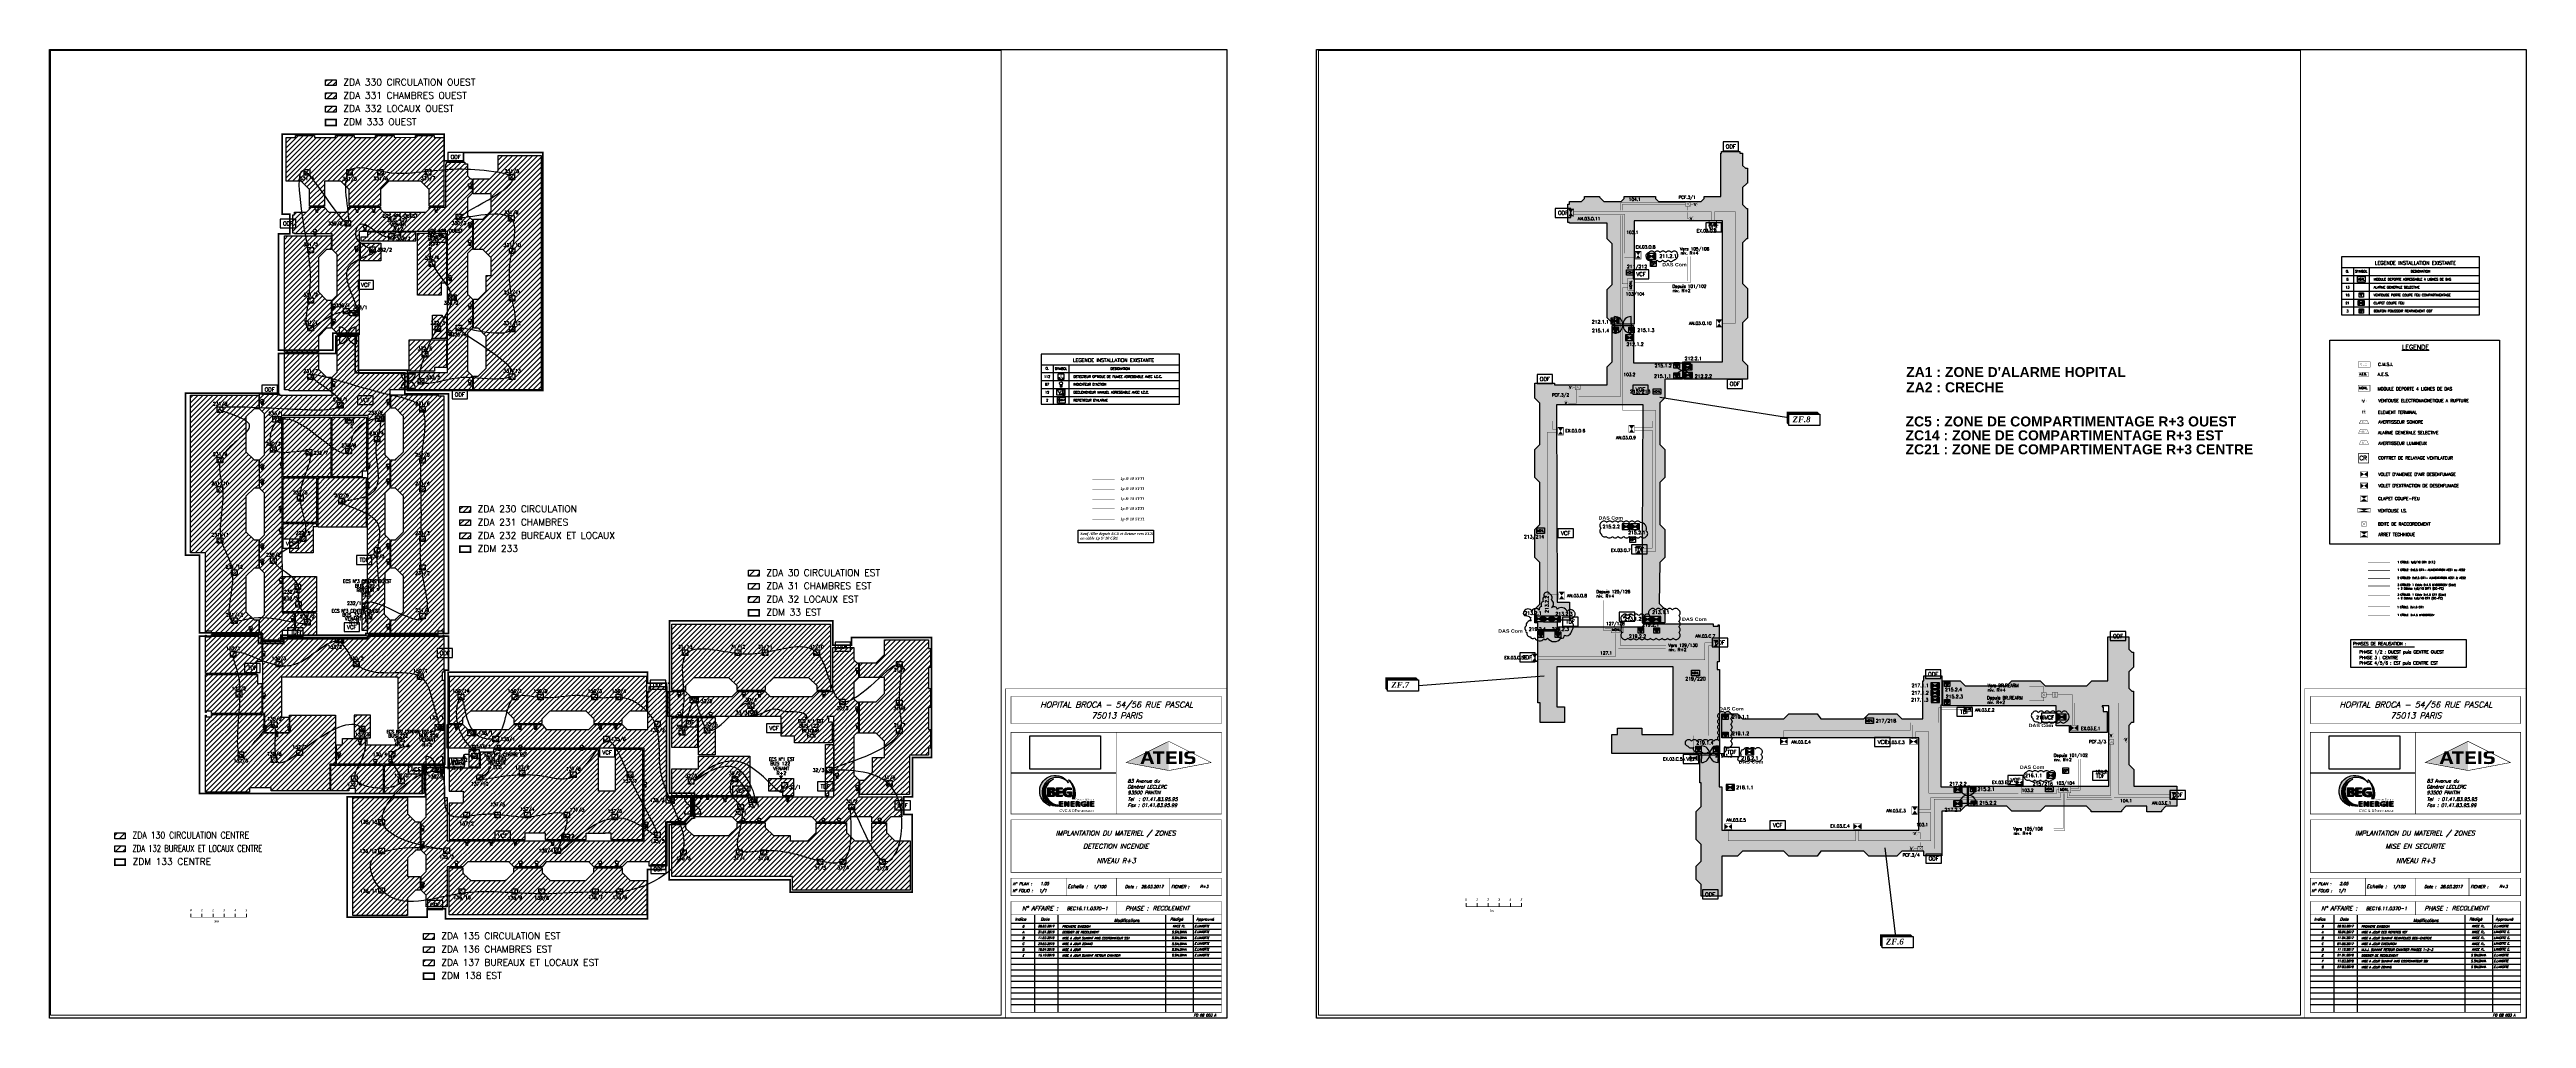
# Paper-space layout 'DI-MES' of a CAD drawing. Header units: millimetres. Extents: x 660 to 2891, y 0 to 873.
# The model-space entities are those that its viewports show. They can reach past a viewport. Long polylines and large blocks are cut down to what shows.
import ezdxf
from ezdxf.enums import TextEntityAlignment as Align

# ---------------------------------------------------------------- set-up
doc = ezdxf.new("R2010")
doc.units = ezdxf.units.MM
for name, pattern in [('CACHE2', [4.7625, 3.175, -1.5875]), ('CONTINU', [0]), ('DISCONTINU2', [0.375, 0.25, -0.125]), ('SLD', [0])]:
    doc.linetypes.add(name, pattern=pattern)
for name, color, linetype in [('ATEIS MISE EN SECURITE', 7, 'Continuous'), ('ATEIS ZONES MES', 7, 'Continuous'), ('DESENFUMAGE', 8, 'Continuous'), ('FIL', 7, 'DISCONTINU2'), ('JCC-ADRESSAGE', 6, 'Continuous'), ('JCC-BOUTON POUSSOIR REARMEMENT CCF', 3, 'Continuous'), ('JCC-CCF', 6, 'Continuous'), ('JCC-COMMUN', 2, 'Continuous'), ('JCC-DECLENCHEUR MANUEL AVEC ISOLATEUR', 5, 'Continuous'), ('JCC-ELEMENT DEPORTE_4 L DAS', 1, 'Continuous'), ('JCC-FILERIE SDI', 6, 'Continuous'), ('JCC-INDICATEUR ACTION', 1, 'Continuous'), ('JCC-LEGENDE', 240, 'Continuous'), ('JCC-LOCAUX', 4, 'Continuous'), ('JCC-LÉGENDE', 240, 'Continuous'), ('JCC-OPTIQUE_A', 1, 'Continuous'), ('JCC-REPETITEUR ALARME', 1, 'Continuous'), ('JCC-UAE-SDI', 7, 'Continuous'), ('JCC-VENTOUSE', 1, 'Continuous'), ('JCC-VENTOUSE_PCF', 1, 'Continuous'), ('JCC-ZONING ZDA-ZDM', 5, 'Continuous'), ('PLAN01', 8, 'Continuous'), ('PORTES', 8, 'Continuous')]:
    doc.layers.add(name, color=color, linetype=linetype)
doc.layers.add('JCC-MD4L', color=1, linetype='Continuous', lineweight=0)
doc.styles.add('ARIAL', font='')
doc.styles.add('HELVL', font='ROMAND.SHX')
doc.styles.add('ITALICT9', font='ITALICT.SHX')
doc.styles.add('JOHNSON', font='')
doc.styles.add('LEGENDE', font='romans.shx', dxfattribs={"width": 0.8})
doc.styles.add('LOCAUX', font='romans.shx', dxfattribs={"width": 0.75})
doc.styles.add('ROMANC', font='romanc')
doc.styles.add('ROMANC9', font='')
doc.styles.get("Standard").update_dxf_attribs({"font": 'romans.shx'})
doc.styles.add('TEXTE', font='romans.shx')
doc.styles.add('Traditional Arabic', font='trado.ttf')
doc.styles.get('ARIAL').set_extended_font_data('Arial Black')
doc.styles.get('JOHNSON').set_extended_font_data('Arial', bold=True)
doc.styles.get('ROMANC9').set_extended_font_data('Times New Roman', italic=True, bold=True)
picture_1 = doc.add_image_def('image1.jpg', size_in_pixel=(1122, 531))
pattern_1 = [(45, (114.63628, 6.1839), (-0.2245064, 0.2245064), [])]
pattern_2 = [(45, (114.63662, 6.1839), (-0.2245064, 0.2245064), [])]
pattern_3 = [(45, (90.18524, -33.04255), (-0.3367596, 0.3367596), [])]
pattern_4 = [(45, (119.47044, -0.3227), (-0.3367596, 0.3367596), [])]
pattern_5 = [(0, (65.53863, 6.18391), (0.079375, 0.15875), [0, -0.15875])]

# ---------------------------------------------------------------- blocks, each defined once
blk = doc.blocks.new('FO 08 003 A CARTA4')
at = {"true_color": 0xf9af21}
blk.add_hatch(color=40, dxfattribs=at).paths.add_polyline_path([(-57.4, 249.4), (-57.4, 223.1), (-95.9, 230.3)])
at = {"linetype": 'Continuous', "true_color": 0x515f73}
for points in [[(-75.2, 233.8), (-76.8, 238), (-76.9, 238), (-78.4, 233.8), (-75.2, 233.8), (-70.6, 229), (-73.5, 229), (-74.6, 232), (-79, 232), (-80.1, 229), (-83, 229), (-78.5, 240.3), (-75, 240.3), (-70.6, 229)], [(-61.3, 238.4), (-65, 238.4), (-65, 229), (-67.9, 229), (-67.9, 238.4), (-71.7, 238.4), (-71.7, 240.3), (-61.3, 240.3)], [(-50.2, 229), (-59.6, 229), (-59.6, 240.3), (-50.4, 240.3), (-50.4, 238.4), (-56.7, 238.4), (-56.7, 235.8), (-51, 235.8), (-51, 233.9), (-56.7, 233.9), (-56.7, 231), (-50.2, 231)], [(-45.3, 229), (-48.2, 229), (-48.2, 240.3), (-45.3, 240.3)], [(-33.4, 233), (-33.4, 232.3), (-33.4, 232.1), (-33.4, 232), (-33.4, 231.9), (-33.5, 231.8), (-33.5, 231.5), (-33.5, 231.3), (-33.6, 231.1), (-33.7, 230.9), (-33.7, 230.7), (-33.8, 230.5), (-33.9, 230.4), (-34, 230.2), (-34.1, 230.1), (-34.3, 229.9), (-34.5, 229.8), (-34.6, 229.7), (-34.8, 229.6), (-35, 229.5), (-35.1, 229.4), (-35.3, 229.3), (-35.5, 229.3), (-35.7, 229.2), (-36, 229.2), (-36.2, 229.1), (-36.4, 229), (-36.6, 229), (-36.8, 229), (-36.9, 229), (-37, 229), (-37.1, 228.9), (-37.2, 228.9), (-37.4, 228.9), (-37.5, 228.9), (-37.6, 228.9), (-37.8, 228.9), (-37.9, 228.9), (-38, 228.9), (-38.2, 228.9), (-38.3, 228.9), (-38.5, 228.8), (-38.6, 228.8), (-38.8, 228.8), (-39, 228.8), (-39.2, 228.9), (-39.5, 228.9), (-39.6, 228.9), (-39.7, 228.9), (-39.8, 228.9), (-40, 228.9), (-40.1, 228.9), (-40.2, 228.9), (-40.3, 228.9), (-40.4, 228.9), (-40.6, 228.9), (-40.7, 228.9), (-40.8, 229), (-41, 229), (-41.1, 229), (-41.3, 229), (-41.4, 229), (-41.6, 229), (-41.7, 229), (-41.9, 229), (-42, 229), (-42.1, 229.1), (-42.3, 229.1), (-42.5, 229.1), (-42.6, 229.1), (-42.7, 229.1), (-42.9, 229.2), (-43.1, 229.2), (-43.1, 231.3), (-42.9, 231.2), (-42.7, 231.2), (-42.5, 231.2), (-42.3, 231.1), (-42.1, 231.1), (-42, 231.1), (-41.8, 231.1), (-41.7, 231.1), (-41.5, 231), (-41.3, 231), (-41.2, 231), (-41, 231), (-40.8, 230.9), (-40.7, 230.9), (-40.6, 230.9), (-40.4, 230.9), (-40.3, 230.9), (-40.2, 230.9), (-40, 230.9), (-39.9, 230.9), (-39.8, 230.9), (-39.7, 230.8), (-39.5, 230.8), (-39.3, 230.8), (-39.1, 230.8), (-38.9, 230.8), (-38.8, 230.8), (-38.6, 230.8), (-38.4, 230.8), (-38.3, 230.8), (-38.2, 230.8), (-38, 230.8), (-37.9, 230.8), (-37.8, 230.9), (-37.7, 230.9), (-37.5, 230.9), (-37.3, 230.9), (-37.1, 231), (-37, 231.1), (-36.8, 231.1), (-36.7, 231.3), (-36.5, 231.3), (-36.5, 231.5), (-36.4, 231.5), (-36.3, 231.7), (-36.3, 231.8), (-36.3, 231.9), (-36.3, 232.7), (-36.3, 232.8), (-36.3, 232.9), (-36.4, 233.1), (-36.5, 233.3), (-36.6, 233.5), (-36.8, 233.6), (-36.8, 233.6), (-37, 233.7), (-37.1, 233.7), (-37.3, 233.8), (-37.5, 233.8), (-37.7, 233.8), (-37.8, 233.8), (-37.9, 233.8), (-39.3, 233.8), (-39.4, 233.8), (-39.6, 233.8), (-39.7, 233.8), (-39.8, 233.8), (-40, 233.9), (-40.2, 233.9), (-40.5, 233.9), (-40.7, 234), (-40.9, 234), (-41, 234), (-41.3, 234.1), (-41.4, 234.1), (-41.6, 234.2), (-41.8, 234.2), (-41.9, 234.3), (-42.1, 234.4), (-42.2, 234.5), (-42.3, 234.6), (-42.4, 234.7), (-42.5, 234.8), (-42.7, 234.9), (-42.7, 235), (-42.9, 235.1), (-42.9, 235.2), (-43, 235.4), (-43.1, 235.5), (-43.1, 235.6), (-43.2, 235.8), (-43.2, 235.9), (-43.3, 236.1), (-43.3, 236.2), (-43.3, 236.4), (-43.3, 236.6), (-43.3, 236.8), (-43.3, 237.6), (-43.3, 237.8), (-43.3, 238), (-43.3, 238.1), (-43.2, 238.3), (-43.2, 238.5), (-43.1, 238.6), (-43.1, 238.7), (-43, 238.9), (-42.9, 239), (-42.8, 239.1), (-42.7, 239.3), (-42.6, 239.4), (-42.5, 239.5), (-42.3, 239.6), (-42.2, 239.7), (-42, 239.8), (-41.8, 239.9), (-41.7, 239.9), (-41.5, 240), (-41.3, 240.1), (-41, 240.1), (-40.9, 240.2), (-40.8, 240.2), (-40.7, 240.2), (-40.6, 240.3), (-40.4, 240.3), (-40.3, 240.3), (-40.2, 240.3), (-40, 240.3), (-39.9, 240.3), (-39.7, 240.4), (-39.6, 240.4), (-39.4, 240.4), (-39.3, 240.4), (-39.2, 240.4), (-39, 240.5), (-38.8, 240.5), (-38.7, 240.5), (-38.5, 240.5), (-38.3, 240.5), (-38.2, 240.5), (-38, 240.5), (-37.8, 240.5), (-37.6, 240.5), (-37.4, 240.5), (-37.2, 240.5), (-37, 240.5), (-36.8, 240.5), (-36.6, 240.5), (-36.4, 240.4), (-36.1, 240.4), (-36, 240.4), (-35.9, 240.4), (-35.8, 240.4), (-35.7, 240.4), (-35.5, 240.4), (-35.4, 240.4), (-35.3, 240.3), (-35.1, 240.3), (-35, 240.3), (-34.9, 240.3), (-34.7, 240.3), (-34.6, 240.3), (-34.5, 240.3), (-34.3, 240.3), (-34.2, 240.3), (-34, 240.3), (-34, 238.3), (-34.2, 238.3), (-34.4, 238.3), (-34.5, 238.3), (-34.7, 238.3), (-34.9, 238.3), (-35, 238.3), (-35.2, 238.4), (-35.3, 238.4), (-35.5, 238.4), (-35.6, 238.4), (-35.7, 238.4), (-35.9, 238.4), (-36, 238.5), (-36.1, 238.5), (-36.3, 238.5), (-36.4, 238.5), (-36.5, 238.5), (-36.6, 238.5), (-36.9, 238.5), (-37.1, 238.5), (-37.3, 238.5), (-37.4, 238.5), (-37.6, 238.5), (-37.8, 238.5), (-37.9, 238.5), (-38.1, 238.5), (-38.2, 238.5), (-38.4, 238.5), (-38.6, 238.5), (-38.7, 238.5), (-38.8, 238.5), (-39, 238.5), (-39.1, 238.5), (-39.2, 238.5), (-39.3, 238.5), (-39.5, 238.4), (-39.7, 238.4), (-39.9, 238.3), (-40, 238.3), (-40.1, 238.2), (-40.2, 238.1), (-40.3, 238), (-40.3, 237.9), (-40.4, 237.8), (-40.4, 237.7), (-40.4, 237.6), (-40.4, 236.8), (-40.4, 236.6), (-40.3, 236.4), (-40.2, 236.2), (-40.1, 236.2), (-40, 236.1), (-39.9, 236), (-39.8, 236), (-39.6, 236), (-39.5, 235.9), (-39.4, 235.9), (-39.2, 235.9), (-39, 235.9), (-38.8, 235.9), (-37.4, 235.9), (-37.2, 235.9), (-37.1, 235.9), (-37, 235.9), (-36.8, 235.9), (-36.7, 235.8), (-36.6, 235.8), (-36.5, 235.8), (-36.3, 235.8), (-36.1, 235.8), (-35.9, 235.8), (-35.7, 235.7), (-35.5, 235.7), (-35.3, 235.6), (-35.2, 235.6), (-35, 235.5), (-34.9, 235.5), (-34.7, 235.4), (-34.6, 235.3), (-34.5, 235.2), (-34.3, 235.2), (-34.2, 235), (-34.1, 235), (-34, 234.8), (-33.9, 234.8), (-33.9, 234.6), (-33.8, 234.5), (-33.7, 234.4), (-33.7, 234.2), (-33.6, 234.1), (-33.5, 234), (-33.5, 233.8), (-33.5, 233.7), (-33.5, 233.5), (-33.4, 233.3), (-33.4, 233.2)]]:
    blk.add_hatch(color=157, dxfattribs=at).paths.add_polyline_path(points)
at = {"color": 7, "const_width": 0.445}
for points in [[(-204.7, 0), (-5, 0), (-5, 296.7), (-204.7, 296.7)], [(-199.5, 265.5), (-10, 265.5), (-10, 289.7), (-199.5, 289.7)], [(-199.5, 184), (-10, 184), (-10, 257.5), (-199.5, 257.5)], [(-199.5, 131.4), (-10, 131.4), (-10, 178.7), (-199.5, 178.7)], [(-199.5, 110.4), (-10, 110.4), (-10, 126.1), (-199.5, 126.1)], [(-199.5, 5.3), (-10, 5.3), (-10, 105.1), (-199.5, 105.1)]]:
    blk.add_lwpolyline(points, close=True, dxfattribs=at)
for points in [[(-104.9, 257.5), (-104.9, 184)], [(-149.9, 110.3), (-149.9, 126.1)], [(-104.7, 126.1), (-104.7, 110.4)], [(-56.5, 126.1), (-56.5, 110.4)]]:
    blk.add_lwpolyline(points, dxfattribs=at)
at = {"color": 40, "true_color": 0xf9af21, "const_width": 0.5}
for points in [[(-57.4, 223.1), (-95.9, 230.3), (-57.4, 249.4)], [(-57.4, 249.4), (-19.2, 230.3), (-57.4, 223.1)]]:
    blk.add_lwpolyline(points, dxfattribs=at)
at = {"const_width": 0.445}
for points in [[(-199.5, 93.1), (-10, 93.1)], [(-104.6, 105), (-104.6, 93.3)]]:
    blk.add_lwpolyline(points, dxfattribs=at)
at = {"color": 7}
for points in [[(-178.4, 93.2), (-178.4, 5.5)], [(-157.4, 93), (-157.4, 5.5)], [(-60.4, 93), (-60.4, 5.5)], [(-35.5, 93), (-35.5, 5.5)], [(-199.5, 85.6), (-10, 85.6)], [(-199.5, 80.3), (-10, 80.3)], [(-199.5, 75.1), (-10, 75.1)], [(-10, 69.8), (-199.5, 69.8)], [(-199.5, 64.5), (-10, 64.5)], [(-10, 59.3), (-199.5, 59.3)], [(-199.5, 54), (-10, 54)], [(-199.5, 48.8), (-10, 48.8)], [(-199.5, 43.5), (-10, 43.5)], [(-199.5, 38.3), (-10, 38.3)], [(-10, 33), (-199.5, 33)], [(-199.5, 27.8), (-10, 27.8)], [(-10, 22.5), (-199.5, 22.5)], [(-199.5, 17.4), (-10, 17.4)], [(-10, 12.1), (-199.5, 12.1)]]:
    blk.add_lwpolyline(points, dxfattribs=at)
at = {"color": 7, "style": 'ITALICT9'}
for s, height, p in [('83 Avenue du', 3.093, (-94.5, 212.2)), ('Général LECLERC', 3.093, (-94.7, 206.9)), ('93500 PANTIN', 3.093, (-94.5, 201.7)), ('Fax : 01.41.83.95.99', 3.093, (-94.5, 190.3)), ('Tel  : 01.41.83.95.95', 3.093, (-94.5, 195.8)), ('N° FOLIO :', 2.61, (-198.2, 113.6)), ('N° PLAN :', 2.61, (-198, 119.7)), ('Echelle :', 3.15, (-148.7, 117.2)), ('FICHIER :', 2.61, (-55.1, 117.1)), ('Indice', 2.63, (-196.1, 87.9)), ('Date', 2.63, (-172.9, 87.9)), ('Modifications', 2.628, (-106.7, 86.8)), ('Rédigé', 2.63, (-56.2, 87.9)), ('Approuvé', 2.63, (-32.6, 87.9)), ('FO 08 003 A', 2.296, (-35.1, 1.6))]:
    blk.add_text(s, height=height, dxfattribs=at).set_placement(p)
for s, height, p in [('Date :', 2.63, (-91.5, 117.2)), ('N° AFFAIRE :', 3.863, (-173.4, 97.1)), ('PHASE :', 3.86, (-86.2, 97.1))]:
    blk.add_text(s, height=height, dxfattribs=at).set_placement(p, align=Align.CENTER)
at = {"style": 'ITALICT9', "flags": 4}
for tag, height, p in [('S-SITE', 5.25, (-104.3, 282.1)), ('S-SITE', 5.25, (-104.3, 272.6)), ('S-IMPLANT', 4.3, (-105.2, 166.3)), ('S-DI', 4.3, (-105.2, 154.9)), ('S-NIV', 4.3, (-104.8, 141.9)), ('S-INDICEB', 1.9, (-188.5, 72.2)), ('S-INDICE0', 1.9, (-188.5, 82.7)), ('S-INDICEC', 1.9, (-188.5, 67)), ('S-INDICEA', 1.9, (-188.5, 77.5)), ('S-DATEB', 1.9, (-168, 72.4)), ('S-DATE0', 1.9, (-168, 82.9)), ('S-DATEA', 1.9, (-168, 77.6)), ('S-DATEC', 1.9, (-168, 67.1)), ('S-REDIGEB', 1.9, (-48.1, 72.4)), ('S-REDIGE0', 1.9, (-48.1, 82.9)), ('S-REDIGEA', 1.9, (-48.1, 77.6)), ('S-REDIGEC', 1.9, (-48.1, 67.1)), ('S-INDICED', 1.9, (-188.5, 61.8)), ('S-INDICEE', 1.9, (-188.5, 56.5)), ('S-INDICEF', 1.9, (-188.5, 51.4)), ('S-INDICEG', 1.9, (-188.5, 46)), ('S-DATED', 1.9, (-168, 61.9)), ('S-DATEE', 1.9, (-168, 56.7)), ('S-DATEF', 1.9, (-168, 51.5)), ('S-DATEG', 1.9, (-168, 46.2)), ('S-REDIGED', 1.9, (-48.1, 61.9)), ('S-REDIGEE', 1.9, (-48.1, 56.7)), ('S-REDIGEF', 1.9, (-48.1, 51.5)), ('S-REDIGEG', 1.9, (-48.1, 46.2)), ('S-INDICEH', 1.9, (-188.5, 40.7)), ('S-INDICEK', 1.9, (-188.5, 25)), ('S-INDICEJ', 1.9, (-188.5, 30.3)), ('S-INDICEI', 1.9, (-188.5, 35.6)), ('S-DATEH', 1.9, (-168, 40.9)), ('S-DATEK', 1.9, (-168, 25.1)), ('S-DATEJ', 1.9, (-168, 30.4)), ('S-DATEI', 1.9, (-168, 35.7)), ('S-REDIGEH', 1.9, (-48.1, 40.9)), ('S-REDIGEK', 1.9, (-48.1, 25.1)), ('S-REDIGEJ', 1.9, (-48.1, 30.4)), ('S-REDIGEI', 1.9, (-48.1, 35.7)), ('S-INDICEM', 1.9, (-188.5, 14.7)), ('S-INDICEN', 1.9, (-188.5, 9.4)), ('S-INDICEL', 1.9, (-188.5, 20)), ('S-DATEM', 1.9, (-168, 14.8)), ('S-DATEN', 1.9, (-168, 9.5)), ('S-DATEL', 1.9, (-168, 20.1)), ('S-REDIGEM', 1.9, (-48.1, 14.8)), ('S-REDIGEN', 1.9, (-48.1, 9.5)), ('S-REDIGEL', 1.9, (-48.1, 20.1))]:
    blk.add_attdef(tag, text='', height=height, dxfattribs=at).set_placement(p, align=Align.MIDDLE)
for tag, p, height in [('N-FOLIO', (-174.3, 113.6), 2.6), ('N-PLAN', (-173.1, 119.9), 2.6), ('E-CHELL', (-125.3, 117.1), 2.6), ('S-DATE', (-82.4, 117.2), 2.6), ('F-FICH', (-29.3, 117.3), 2.6), ('S-N°AFFAIRE', (-149.3, 97.4), 3), ('S-PHASE', (-72, 97.2), 3.86), ('S-MODI0', (-153.5, 81.7), 1.9), ('S-MODIA', (-153.5, 76.5), 1.9), ('S-MODIB', (-153.5, 71.2), 1.9), ('S-MODIC', (-153.5, 66), 1.9), ('S-APPROUVE0', (-34.2, 82), 1.9), ('S-APPROUVEA', (-34.2, 76.8), 1.9), ('S-APPROUVEB', (-34.2, 71.5), 1.9), ('S-APPROUVEC', (-34.2, 66.2), 1.9), ('S-MODID', (-153.5, 60.8), 1.9), ('S-MODIE', (-153.5, 55.5), 1.9), ('S-MODIF', (-153.5, 50.3), 1.9), ('S-MODIG', (-153.5, 45), 1.9), ('S-APPROUVED', (-34.2, 61), 1.9), ('S-APPROUVEE', (-34.2, 55.8), 1.9), ('S-APPROUVEF', (-34.2, 50.6), 1.9), ('S-APPROUVEG', (-34.2, 45.3), 1.9), ('S-MODIH', (-153.5, 39.7), 1.9), ('S-MODII', (-153.5, 34.6), 1.9), ('S-MODIJ', (-153.5, 29.3), 1.9), ('S-MODIK', (-153.5, 24), 1.9), ('S-APPROUVEH', (-34.2, 40), 1.9), ('S-APPROUVEI', (-34.2, 34.9), 1.9), ('S-APPROUVEJ', (-34.2, 29.6), 1.9), ('S-APPROUVEK', (-34.2, 24.3), 1.9), ('S-MODIL', (-153.5, 19), 1.9), ('S-MODIM', (-153.5, 13.7), 1.9), ('S-MODIN', (-153.5, 8.4), 1.9), ('S-APPROUVEL', (-34.2, 19.2), 1.9), ('S-APPROUVEM', (-34.2, 13.9), 1.9), ('S-APPROUVEN', (-34.2, 8.6), 1.9)]:
    blk.add_attdef(tag, p, '', height=height, dxfattribs=at)
blk = doc.blocks.new('indicateur action')
at = {"layer": 'JCC-INDICATEUR ACTION'}
blk.add_hatch(color=0, dxfattribs=at).paths.add_polyline_path([(0.8, 0, -0.315344), (-0.8, 0), (-0.8, -2.5), (0.8, -2.5)])
at = {"layer": 'JCC-INDICATEUR ACTION', "color": 0}
for p, q in [((-0.8, 0), (-0.8, -2.5)), ((0.8, -2.5), (-0.8, -2.5)), ((0.8, 0), (0.8, -2.5))]:
    blk.add_line(p, q, dxfattribs=at)
blk.add_circle((0, 1.1), 1.4, dxfattribs=at)
at = {"layer": 'JCC-ADRESSAGE', "style": 'TEXTE'}
blk.add_attdef('ADRESSE', text='', height=3, dxfattribs=at).set_placement((0, 5), align=Align.MIDDLE)
at = {"layer": 'JCC-LOCAUX', "lineweight": 0, "style": 'LOCAUX', "width": 0.75, "flags": 8}
for p in [(0, 13.8), (0, 11.2), (0, 8.8)]:
    blk.add_attdef('PIECE', text='', height=1.75, dxfattribs=at).set_placement(p, align=Align.MIDDLE)
blk = doc.blocks.new('répétiteur alarme')
at = {"layer": 'JCC-REPETITEUR ALARME'}
blk.add_hatch(color=0, dxfattribs=at).paths.add_polyline_path([(-1.6, -0.1, -0.267949), (-2.4, -0.1), (-2.4, -1.4), (-1.6, -1.4)])
at = {"layer": 'JCC-REPETITEUR ALARME', "color": 0}
for p, q in [((0.9, 0.3), (2.8, 0.6)), ((2.8, 0.6), (2.1, -0.5)), ((-2.4, -0.1), (-2.4, -1.4)), ((-2.4, -1.4), (-1.6, -1.4)), ((-1.6, -0.1), (-1.6, -1.4)), ((2.1, -0.5), (0.9, -0.3))]:
    blk.add_line(p, q, dxfattribs=at)
for points in [[(-3.5, 2.5), (3.5, 2.5), (3.5, -2.5), (-3.5, -2.5)], [(-0.3, 0.6), (0.9, 0.6), (0.9, -0.6), (-0.3, -0.6)]]:
    blk.add_lwpolyline(points, close=True, dxfattribs=at)
blk.add_circle((-2, 0.6), 0.8, dxfattribs=at)
at = {"layer": 'JCC-ADRESSAGE', "style": 'TEXTE'}
blk.add_attdef('ADRESSE', text='', height=3, dxfattribs=at).set_placement((0, 5), align=Align.MIDDLE)
at = {"layer": 'JCC-LOCAUX', "style": 'LOCAUX', "width": 0.85, "flags": 8}
for p in [(0, 13.8), (0, 11.2), (0, 8.8)]:
    blk.add_attdef('PIECE', text='', height=1.75, dxfattribs=at).set_placement(p, align=Align.MIDDLE)
blk = doc.blocks.new('optique_a')
at = {"layer": 'JCC-OPTIQUE_A', "color": 0}
blk.add_lwpolyline([(-2.5, 2.5), (2.5, 2.5), (2.5, -2.5), (-2.5, -2.5)], close=True, dxfattribs=at)
at = {"layer": 'JCC-OPTIQUE_A', "color": 0, "const_width": 0.385}
blk.add_lwpolyline([(0.5, 1.6), (-0.5, 0.5), (0.5, -0.5), (-0.5, -1.6)], dxfattribs=at)
at = {"layer": 'JCC-ADRESSAGE', "style": 'TEXTE'}
blk.add_attdef('ADRESSE', text='', height=3, dxfattribs=at).set_placement((0, 5), align=Align.MIDDLE)
at = {"layer": 'JCC-LOCAUX', "style": 'LOCAUX', "width": 0.85, "flags": 8}
for p in [(0, 13.8), (0, 11.2), (0, 8.8)]:
    blk.add_attdef('PIECE', text='', height=1.75, dxfattribs=at).set_placement(p, align=Align.MIDDLE)
at = {"layer": 'JCC-OPTIQUE_A', "color": 0}
for s, p in [('O', (-1.5, -2)), ('A', (1.5, -2))]:
    blk.add_text(s, height=1.25, dxfattribs=at).set_placement(p, align=Align.CENTER)
blk = doc.blocks.new('déclencheur manuel avec isolateur')
at = {"layer": 'JCC-DECLENCHEUR MANUEL AVEC ISOLATEUR', "color": 0}
for p, q in [((2.5, 2.5), (5, 2.5)), ((5, -2.5), (5, 2.5)), ((0, 0), (0, -1.7)), ((2.5, -2.5), (5, -2.5))]:
    blk.add_line(p, q, dxfattribs=at)
blk.add_lwpolyline([(-2.5, 2.5), (2.5, 2.5), (2.5, -2.5), (-2.5, -2.5)], close=True, dxfattribs=at)
blk.add_arc((0, 1.7), 1.66, 180, 0, dxfattribs=at)
at = {"layer": 'JCC-ADRESSAGE', "style": 'TEXTE'}
blk.add_attdef('ADRESSE', text='', height=3, dxfattribs=at).set_placement((0, 5), align=Align.MIDDLE)
at = {"layer": 'JCC-DECLENCHEUR MANUEL AVEC ISOLATEUR', "color": 0}
blk.add_text('ICC', height=1.67, rotation=90, dxfattribs=at).set_placement((3.8, 0), align=Align.MIDDLE_CENTER)
blk.add_text('A', height=1.25, dxfattribs=at).set_placement((1.5, -2), align=Align.CENTER)
at = {"layer": 'JCC-LOCAUX', "style": 'LOCAUX', "width": 0.85, "flags": 8}
for p in [(0, 13.8), (0, 11.2), (0, 8.8)]:
    blk.add_attdef('PIECE', text='', height=1.75, dxfattribs=at).set_placement(p, align=Align.MIDDLE)
blk = doc.blocks.new('pcf')
for p, q in [((-2.5, -2.5), (-2.5, 2.5)), ((-2.5, 2.5), (2.5, 2.5)), ((2.5, 2.5), (2.5, -2.5)), ((2.5, -2.5), (-2.5, -2.5))]:
    blk.add_line(p, q)
blk.add_lwpolyline([(0, 2.5, 5, 0, 0), (0, -2.5, 0, 0, 0)], format="xyseb")
at = {"flags": 1}
for tag, p in [('SYMB_VISIODEF', (0, 1.2)), ('SURVEILLANCE', (0.5, 9.4)), ('SYMB_GRAPH', (0.3, 7.5)), ('SYMB_VIC', (-0.1, 5.8)), ('ADRESSE', (0, -1.5)), ('MODULE', (-0.3, 2.9)), ('CENTRALE', (0, -11.2)), ('VARIANTE', (0, -9.8)), ('POSITION', (0.2, -7.8)), ('METIER', (-0.1, -4.1)), ('TYPE', (0.3, -12.5))]:
    blk.add_attdef(tag, text='', height=2.5, dxfattribs=at).set_placement(p, align=Align.CENTER)
for tag, p in [('LIBELLE', (0, 4)), ('LIBELLEZONE', (0, -6.5))]:
    blk.add_attdef(tag, text='', height=2.5).set_placement(p, align=Align.CENTER)
blk = doc.blocks.new('MD4L')
at = {"layer": 'JCC-ELEMENT DEPORTE_4 L DAS', "color": 0}
blk.add_lwpolyline([(-3.5, 2.5), (3.5, 2.5), (3.5, -2.5), (-3.5, -2.5)], close=True, dxfattribs=at)
at = {"layer": 'JCC-ADRESSAGE', "style": 'TEXTE'}
blk.add_attdef('ADRESSE', text='', height=3, dxfattribs=at).set_placement((0, 5), align=Align.MIDDLE)
at = {"layer": 'JCC-ELEMENT DEPORTE_4 L DAS', "color": 0, "width": 0.8}
blk.add_text('MD4L', height=2, dxfattribs=at).set_placement((0, 0), align=Align.MIDDLE_CENTER)
blk = doc.blocks.new('clapet coupe feu_Réarm élect')
at = {"layer": 'JCC-CCF'}
h = blk.add_hatch(color=0, dxfattribs=at)
h.paths.add_polyline_path([(-3.8, 2.5), (-3.8, -2.5), (0, 0)])
h.paths.add_polyline_path([(3.8, 2.5), (0, 0), (3.8, -2.5)])
at = {"layer": 'JCC-CCF', "color": 0}
for p, q in [((3.8, 2.5), (-3.8, -2.5)), ((-3.8, 2.5), (3.8, -2.5))]:
    blk.add_line(p, q, dxfattribs=at)
blk.add_lwpolyline([(3.8, 2.5), (-3.8, 2.5), (-3.8, -2.5), (3.8, -2.5)], close=True, dxfattribs=at)
at = {"layer": 'JCC-ADRESSAGE', "style": 'TEXTE'}
blk.add_attdef('ADRESSE', text='', height=3, dxfattribs=at).set_placement((0, 5), align=Align.MIDDLE)
at = {"layer": 'JCC-LOCAUX', "style": 'LOCAUX', "width": 0.85, "flags": 8}
for p in [(0, 13.8), (0, 11.2), (0, 8.8)]:
    blk.add_attdef('PIECE', text='', height=1.75, dxfattribs=at).set_placement(p, align=Align.MIDDLE)
blk = doc.blocks.new('commun')
at = {"layer": 'JCC-COMMUN', "color": 0}
blk.add_lwpolyline([(-2.5, 2.5), (2.5, 2.5), (2.5, -2.5), (-2.5, -2.5)], close=True, dxfattribs=at)
at = {"layer": 'JCC-ADRESSAGE', "style": 'TEXTE'}
blk.add_attdef('ADRESSE', text='', height=3, dxfattribs=at).set_placement((0, 5), align=Align.MIDDLE)
at = {"layer": 'JCC-COMMUN', "color": 0, "style": 'TEXTE'}
blk.add_attdef('GENRE', text='', height=2.5, dxfattribs=at).set_placement((0, 0), align=Align.MIDDLE)
at = {"layer": 'JCC-LOCAUX', "style": 'LOCAUX', "width": 0.85, "flags": 8}
for p in [(0, 13.75), (0, 11.25), (0, 8.75)]:
    blk.add_attdef('PIECE', text='', height=1.75, dxfattribs=at).set_placement(p, align=Align.MIDDLE)
blk = doc.blocks.new('CMSI')
at = {"color": 7, "linetype": 'Continuous', "const_width": 0.02}
blk.add_lwpolyline([(0, 0.26), (0, 0), (0.56, 0), (0.56, 0.26)], close=True, dxfattribs=at)
at = {"color": 1, "const_width": 0.005}
blk.add_lwpolyline([(0.09, 0.16, 1), (0.16, 0.16, 1)], format="xyb", close=True, dxfattribs=at)
at = {"color": 1, "linetype": 'Continuous', "const_width": 0.006}
for points in [[(0.1, 0.12), (0.1, 0.08), (0.14, 0.08), (0.14, 0.12)], [(0.24, 0.19), (0.24, 0.07), (0.29, 0.07), (0.29, 0.19)], [(0.29, 0.15), (0.29, 0.11), (0.46, 0.07), (0.46, 0.19)]]:
    blk.add_lwpolyline(points, close=True, dxfattribs=at)
blk = doc.blocks.new('ELEMENT TERMINAL DAS')
at = {"linetype": 'SLD', "const_width": 0.015}
blk.add_lwpolyline([(0, 0), (0.14, 0), (0.14, 0.13), (0.19, -0.09), (0.2, 0.14), (0.25, -0.09), (0.26, 0.14), (0.32, -0.09), (0.32, 0.14), (0.37, -0.09), (0.38, 0.13), (0.43, 0), (0.54, 0)], dxfattribs=at)
blk = doc.blocks.new('COFFRET DE RELAYAGE VENTILATEUR')
at = {"color": 4, "linetype": 'Continuous', "const_width": 0.02}
blk.add_lwpolyline([(0, 0.275), (0, 0), (0.292, 0), (0.292, 0.275)], close=True, dxfattribs=at)
at = {"linetype": 'SLD', "style": 'ROMANC'}
blk.add_text('CR', height=0.1211, dxfattribs=at).set_placement((0.021, 0.079))
blk = doc.blocks.new('BOITE DE RACCORDEMENT PCF')
at = {"color": 3, "linetype": 'Continuous', "const_width": 0.02}
blk.add_lwpolyline([(0, 0.27), (0, 0), (0.29, 0), (0.29, 0.27)], close=True, dxfattribs=at)
at = {"color": 3, "linetype": 'Continuous', "const_width": 0.01}
for points in [[(0.29, 0), (0, 0.27)], [(0.29, 0.27), (0, 0)]]:
    blk.add_lwpolyline(points, dxfattribs=at)
blk = doc.blocks.new('ARRET TECHNIQUE')
at = {"color": 30, "linetype": 'SLD', "const_width": 0.03}
blk.add_lwpolyline([(0, 0.33), (0, 0), (0.45, 0), (0.45, 0.33)], close=True, dxfattribs=at)
at = {"color": 30, "linetype": 'SLD'}
blk.add_solid([(0, 0.33), (0.45, 0.33), (0.45, 0), (0, 0)], dxfattribs=at)
blk = doc.blocks.new('VENTOUSE I.S.')
at = {"color": 3, "linetype": 'SLD', "const_width": 0.024}
blk.add_lwpolyline([(-0.39, 0.1), (-0.39, -0.1), (0.39, -0.1), (0.39, 0.1)], close=True, dxfattribs=at)
at = {"color": 3}
blk.add_solid([(-0.39, 0.1), (0.39, 0.1), (0.39, -0.1), (-0.39, -0.1)], dxfattribs=at)
blk = doc.blocks.new('CLAPET COUPE-FEU')
at = {"color": 5, "linetype": 'SLD', "const_width": 0.024}
blk.add_lwpolyline([(-0.22, 0.17), (-0.22, -0.17), (0.22, -0.17), (0.22, 0.17)], close=True, dxfattribs=at)
at = {"color": 5}
blk.add_solid([(-0.22, 0.17), (0.22, 0.17), (0.22, -0.17), (-0.22, -0.17)], dxfattribs=at)
blk = doc.blocks.new('AVERTISSEUR LUMINEUX')
at = {"color": 3, "linetype": 'Continuous', "const_width": 0.02}
blk.add_lwpolyline([(0.1, 0.21), (0, 0), (0.56, 0), (0.45, 0.21)], close=True, dxfattribs=at)
at = {"color": 1, "linetype": 'Continuous', "const_width": 0.006}
for points in [[(0.16, 0.16), (0.16, 0.04), (0.21, 0.04), (0.21, 0.16)], [(0.21, 0.12), (0.21, 0.08), (0.38, 0.04), (0.38, 0.16)]]:
    blk.add_lwpolyline(points, close=True, dxfattribs=at)
blk = doc.blocks.new('AVERTISSEUR SONORE')
at = {"color": 0, "linetype": 'Continuous', "const_width": 0.02}
blk.add_lwpolyline([(0.1, 0.21), (0, 0), (0.56, 0), (0.45, 0.21)], close=True, dxfattribs=at)
at = {"color": 1, "linetype": 'Continuous', "const_width": 0.006}
for points in [[(0.16, 0.16), (0.16, 0.04), (0.21, 0.04), (0.21, 0.16)], [(0.21, 0.12), (0.21, 0.08), (0.38, 0.04), (0.38, 0.16)]]:
    blk.add_lwpolyline(points, close=True, dxfattribs=at)
blk = doc.blocks.new('VENTOUSE ELECTROMANETIQUE A RUPTURE')
at = {"color": 4, "linetype": 'Continuous', "const_width": 0.00535}
blk.add_lwpolyline([(-0.14, 0, 1), (0.14, 0, 1)], format="xyb", close=True, dxfattribs=at)
at = {"color": 1, "linetype": 'SLD', "style": 'ROMANC'}
blk.add_text('V', height=0.16, dxfattribs=at).set_placement((-0.08, -0.1))
blk = doc.blocks.new("VOLETS D'AMENEE D'AIR DESENFUMAGE")
at = {"color": 3, "linetype": 'SLD', "const_width": 0.373}
blk.add_lwpolyline([(0, 5.1), (0, 0), (7, 0), (7, 5.1)], close=True, dxfattribs=at)
at = {"color": 3, "linetype": 'SLD'}
blk.add_solid([(0, 5.1), (0, 0), (7, 0), (7, 5.1)], dxfattribs=at)
blk = doc.blocks.new("VOLETS D'EXTRACTION DE DESENFUMAGE")
at = {"color": 1, "linetype": 'SLD', "const_width": 0.373}
blk.add_lwpolyline([(0, 5.1), (0, 0), (7, 0), (7, 5.1)], close=True, dxfattribs=at)
at = {"color": 1, "linetype": 'SLD'}
blk.add_solid([(0, 5.1), (0, 0), (7, 0), (7, 5.1)], dxfattribs=at)
blk = doc.blocks.new('A$C20DD5AA8')
at = {"color": 4, "linetype": 'Continuous', "const_width": 0.364}
blk.add_lwpolyline([(0.2, 5.5), (0.2, 0.2), (10.9, 0.2), (10.9, 5.5)], close=True, dxfattribs=at)
at = {"linetype": 'Continuous', "style": 'ROMANC'}
blk.add_text('MD4L', height=2.18, dxfattribs=at).set_placement((1.1, 2))
blk = doc.blocks.new('AVERTISSEUR SONORE SELECTIF')
at = {"color": 7, "linetype": 'Continuous', "const_width": 0.016}
blk.add_lwpolyline([(0.14, 0.21), (0.06, 0.02), (0.58, 0.02), (0.49, 0.21)], close=True, dxfattribs=at)
at = {"color": 1, "const_width": 0.004}
blk.add_lwpolyline([(0.16, 0.13, 1), (0.22, 0.13, 1)], format="xyb", close=True, dxfattribs=at)
at = {"color": 1, "linetype": 'Continuous', "const_width": 0.0048}
for points in [[(0.17, 0.1), (0.17, 0.07), (0.21, 0.07), (0.21, 0.1)], [(0.28, 0.16), (0.28, 0.06), (0.33, 0.06), (0.33, 0.16)], [(0.33, 0.12), (0.33, 0.09), (0.46, 0.06), (0.46, 0.16)]]:
    blk.add_lwpolyline(points, close=True, dxfattribs=at)
blk = doc.blocks.new('A$C3B7855F7')
h = blk.add_hatch(color=148)
h.dxf.hatch_style = 1
h.paths.add_polyline_path([(23.6, 25.6, 1.419473), (8.6, 6.8, -1.22752)])
h = blk.add_hatch(color=62)
h.dxf.hatch_style = 1
h.paths.add_polyline_path([(14.8, 6.3), (14.8, 7.7, -0.783255), (11.2, 28.5, 0.884808)])
h = blk.add_hatch(color=250)
h.dxf.hatch_style = 1
h.paths.add_polyline_path([(10.6, 21.6), (6.7, 21.6), (6.7, 14.3), (10.5, 14.3, 1), (10.8, 18.3, 1)])
h.paths.add_polyline_path([(9.6, 18.7), (8.5, 18.7), (8.5, 20.4), (9.6, 20.4, -1)], flags=16)
h.paths.add_polyline_path([(9.7, 15.4), (8.5, 15.4), (8.5, 17.5), (9.7, 17.5, -1)], flags=16)
h = blk.add_hatch(color=250)
h.dxf.hatch_style = 1
h.paths.add_polyline_path([(15.4, 20.4), (18.3, 20.4), (18.3, 21.6), (13.6, 21.6), (13.6, 14.3), (18.3, 14.3), (18.3, 15.4), (15.4, 15.4), (15.4, 17.2), (17.9, 17.2), (17.9, 18.7), (15.4, 18.7)])
h = blk.add_hatch(color=250)
h.dxf.hatch_style = 1
h.paths.add_polyline_path([(25.7, 21.3), (25.7, 19.8, 0.121441), (24.2, 20.2), (22.9, 20.2, 1.129695), (24.4, 15.6), (24.4, 17.2), (22.7, 17.2), (22.7, 18.3), (26.1, 18.3), (26.1, 14.6, -0.120106), (24, 14.1), (22.7, 14.1, -0.945511), (22.5, 21.6), (24.2, 21.6, -0.102479)])
h = blk.add_hatch(color=142)
h.dxf.hatch_style = 1
h.paths.add_polyline_path([(26.4, 12.8), (28.7, 12.8, 0.311068), (23.4, 28.1, -0.302298)])
h = blk.add_hatch(color=8)
h.dxf.hatch_style = 1
h.paths.add_polyline_path([(16.3, 6.3), (18.9, 6.3), (18.9, 6.8), (17, 6.8), (17, 8.1), (18.8, 8.1), (18.8, 8.6), (17, 8.6), (17, 9.8), (18.9, 9.8), (18.9, 10.3), (16.3, 10.3)])
h = blk.add_hatch(color=8)
h.dxf.hatch_style = 1
h.paths.add_polyline_path([(21, 9.4), (23.3, 6.3), (23.9, 6.3), (23.9, 10.3), (23.3, 10.3), (23.3, 7.2), (21, 10.3), (20.4, 10.3), (20.4, 6.3), (21, 6.3)])
h = blk.add_hatch(color=8)
h.dxf.hatch_style = 1
h.paths.add_polyline_path([(25.6, 6.3), (28.2, 6.3), (28.2, 6.8), (26.2, 6.8), (26.2, 8.1), (28.1, 8.1), (28.1, 8.6), (26.2, 8.6), (26.2, 9.8), (28.2, 9.8), (28.2, 10.3), (25.6, 10.3)])
h = blk.add_hatch(color=8)
h.dxf.hatch_style = 1
h.paths.add_polyline_path([(29.7, 3.7), (29.6, 3.7), (29.4, 3.4), (29.4, 3.4)])
h = blk.add_hatch(color=8)
h.dxf.hatch_style = 1
h.paths.add_polyline_path([(31.4, 10.3), (29.7, 10.3), (29.7, 6.3), (30.4, 6.3), (30.4, 7.9), (31.3, 7.9, -0.251376), (31.8, 7.3), (32, 6.3), (32.7, 6.3), (32.4, 7.3, 0.189942), (31.8, 8.2, 0.828043)])
h.paths.add_polyline_path([(30.4, 8.5), (30.4, 9.8), (31.3, 9.8, -1), (31.3, 8.5)], flags=16)
h = blk.add_hatch(color=8)
h.dxf.hatch_style = 1
h.paths.add_polyline_path([(37.6, 8.4), (36, 8.4), (36, 7.9), (36.9, 7.9), (36.9, 6.8, -0.048624), (36.5, 6.7), (35.9, 6.7, -1.069206), (36, 9.8), (36.7, 9.8, -0.121441), (37.5, 9.6), (37.5, 10.1, 0.06682), (36.7, 10.3), (35.7, 10.3, 1.030448), (35.9, 6.2), (36.6, 6.2, 0.064383), (37.6, 6.5)])
h = blk.add_hatch(color=8)
h.dxf.hatch_style = 1
h.paths.add_polyline_path([(39.8, 10.3), (39.1, 10.3), (39.1, 6.3), (39.8, 6.3)])
h = blk.add_hatch(color=8)
h.dxf.hatch_style = 1
h.paths.add_polyline_path([(42.1, 8.1), (44, 8.1), (44, 8.6), (42.1, 8.6), (42.1, 9.8), (44.1, 9.8), (44.1, 10.3), (41.5, 10.3), (41.5, 6.3), (44.1, 6.3), (44.1, 6.8), (42.1, 6.8)])
at = {"color": 148}
blk.add_lwpolyline([(23.6, 25.6, 1.22752), (8.6, 6.8, -1.419473)], format="xyb", close=True, dxfattribs=at)
at = {"color": 62}
blk.add_lwpolyline([(14.8, 7.7), (14.8, 6.3, -0.884808), (11.2, 28.5, 0.783255)], format="xyb", close=True, dxfattribs=at)
at = {"color": 250}
for points in [[(6.7, 14.3), (6.7, 21.6), (10.6, 21.6, -1), (10.8, 18.3, -1), (10.5, 14.3)], [(9.6, 20.4, -1), (9.6, 18.7), (8.5, 18.7), (8.5, 20.4)], [(22.7, 18.3), (26.1, 18.3), (26.1, 14.6, -0.120106), (24, 14.1), (22.7, 14.1, -0.945511), (22.5, 21.6), (24.2, 21.6, -0.1027), (25.7, 21.3), (25.7, 19.8, 0.121441), (24.2, 20.2), (22.9, 20.2, 1.129695), (24.4, 15.6), (24.4, 17.2), (22.7, 17.2)], [(9.7, 15.4, 1), (9.7, 17.5), (8.5, 17.5), (8.5, 15.4)]]:
    blk.add_lwpolyline(points, format="xyb", close=True, dxfattribs=at)
blk.add_lwpolyline([(17.9, 18.7), (17.9, 17.2), (15.4, 17.2), (15.4, 15.4), (18.3, 15.4), (18.3, 14.3), (13.6, 14.3), (13.6, 21.6), (18.3, 21.6), (18.3, 20.4), (15.4, 20.4), (15.4, 18.7)], close=True, dxfattribs=at)
at = {"color": 142}
blk.add_lwpolyline([(23.4, 28.1, -0.302298), (26.4, 12.8), (28.7, 12.8, 0.311068)], format="xyb", close=True, dxfattribs=at)
at = {"color": 8}
for points in [[(18.8, 8.1), (17, 8.1), (17, 6.8), (18.9, 6.8), (18.9, 6.3), (16.3, 6.3), (16.3, 10.3), (18.9, 10.3), (18.9, 9.8), (17, 9.8), (17, 8.6), (18.8, 8.6)], [(21, 6.3), (20.4, 6.3), (20.4, 10.3), (21, 10.3), (23.3, 7.2), (23.3, 10.3), (23.9, 10.3), (23.9, 6.3), (23.3, 6.3), (21, 9.4)], [(28.1, 8.1), (26.2, 8.1), (26.2, 6.8), (28.2, 6.8), (28.2, 6.3), (25.6, 6.3), (25.6, 10.3), (28.2, 10.3), (28.2, 9.8), (26.2, 9.8), (26.2, 8.6), (28.1, 8.6)], [(29.7, 3.7), (29.4, 3.4), (29.4, 3.4), (29.6, 3.7)], [(39.8, 6.3), (39.1, 6.3), (39.1, 10.3), (39.8, 10.3)], [(44, 8.1), (42.1, 8.1), (42.1, 6.8), (44.1, 6.8), (44.1, 6.3), (41.5, 6.3), (41.5, 10.3), (44.1, 10.3), (44.1, 9.8), (42.1, 9.8), (42.1, 8.6), (44, 8.6)]]:
    blk.add_lwpolyline(points, close=True, dxfattribs=at)
for points in [[(31.8, 7.3, 0.251376), (31.3, 7.9), (30.4, 7.9), (30.4, 6.3), (29.7, 6.3), (29.7, 10.3), (31.4, 10.3, -0.828043), (31.8, 8.2, -0.189942), (32.4, 7.3), (32.7, 6.3), (32, 6.3)], [(31.3, 8.5), (30.4, 8.5), (30.4, 9.8), (31.3, 9.8, -1)], [(36, 7.9), (36, 8.4), (37.6, 8.4), (37.6, 6.5, -0.064383), (36.6, 6.2), (35.9, 6.2, -1.040126), (35.8, 10.3), (36.7, 10.3, -0.06682), (37.5, 10.1), (37.5, 9.6, 0.121441), (36.7, 9.8), (36, 9.8, 1.069206), (35.9, 6.7), (36.5, 6.7, 0.048624), (36.9, 6.8), (36.9, 7.9)]]:
    blk.add_lwpolyline(points, format="xyb", close=True, dxfattribs=at)
at = {"color": 8, "style": 'Traditional Arabic'}
for s, height, width, p in [('CVC & D', 2.25, 0.95, (22.4, 1.7)), ('C', 1.3, 0.9, (30, 11.4)), ('OMFORT', 1.1, 0.9, (33.7, 11.4)), ('&', 1.4, 0.9, (37.9, 11.4)), ('S', 1.3, 0.9, (39.3, 11.4)), ('AFETY', 1.1, 0.9, (42, 11.4))]:
    blk.add_text(s, height=height, dxfattribs=dict(at, width=width)).set_placement(p, align=Align.CENTER)
blk.add_text('ESEMFUMAGE', height=1.6, dxfattribs=at).set_placement((36.6, 1.7), align=Align.CENTER)
blk = doc.blocks.new('VCF')
for p, q in [((0.7, 0.4), (-0.7, 0.4)), ((-0.7, 0.4), (-0.7, -0.4)), ((0.7, -0.4), (0.7, 0.4)), ((-0.7, -0.4), (0.7, -0.4))]:
    blk.add_line(p, q)
blk.add_text('VCF', height=0.35).set_placement((0, 0), align=Align.MIDDLE_CENTER)
blk = doc.blocks.new('TDF')
for p, q in [((0.7, 0.4), (-0.7, 0.4)), ((-0.7, 0.4), (-0.7, -0.4)), ((0.7, -0.4), (0.7, 0.4)), ((-0.7, -0.4), (0.7, -0.4))]:
    blk.add_line(p, q)
blk.add_text('TDF', height=0.35).set_placement((0, 0), align=Align.MIDDLE_CENTER)
blk = doc.blocks.new('ODF')
for p, q in [((0.7, 0.4), (-0.7, 0.4)), ((-0.7, 0.4), (-0.7, -0.4)), ((0.7, -0.4), (0.7, 0.4)), ((-0.7, -0.4), (0.7, -0.4))]:
    blk.add_line(p, q)
blk.add_text('ODF', height=0.35).set_placement((0, 0), align=Align.MIDDLE_CENTER)
blk = doc.blocks.new('ventouse PCF')
at = {"layer": 'JCC-VENTOUSE_PCF'}
blk.add_hatch(color=0, dxfattribs=at).paths.add_polyline_path([(0, -2.5), (2.5, 2.5), (-2.5, 2.5)])
at = {"layer": 'JCC-VENTOUSE_PCF', "color": 0}
for p, q in [((0, -2.5), (-2.5, 2.5)), ((2.5, 2.5), (0, -2.5))]:
    blk.add_line(p, q, dxfattribs=at)
blk.add_lwpolyline([(-2.5, 2.5), (2.5, 2.5), (2.5, -2.5), (-2.5, -2.5)], close=True, dxfattribs=at)
at = {"layer": 'JCC-ADRESSAGE', "style": 'TEXTE'}
blk.add_attdef('ADRESSE', text='', height=3, dxfattribs=at).set_placement((0, 5), align=Align.MIDDLE)
at = {"layer": 'JCC-LOCAUX', "style": 'LOCAUX', "width": 0.85, "flags": 8}
for p in [(0, 13.75), (0, 11.25), (0, 8.75)]:
    blk.add_attdef('PIECE', text='', height=1.75, dxfattribs=at).set_placement(p, align=Align.MIDDLE)
blk = doc.blocks.new('ECHELLE')
at = {"linetype": 'Continuous', "lineweight": 20}
for p, q in [((0, 3), (0, 0)), ((10, 0), (10, 3)), ((20, 0), (20, 3)), ((30, 0), (30, 3)), ((40, 0), (40, 3)), ((50, 0), (50, 3))]:
    blk.add_line(p, q, dxfattribs=at)
at = {"linetype": 'Continuous', "lineweight": 20, "const_width": 0.5, "flags": 128}
blk.add_lwpolyline([(0, 0), (50, 0)], dxfattribs=at)
at = {"linetype": 'Continuous', "style": 'ROMANC9'}
for s, p in [('0', (-0.8, 5.4)), ('1', (9.2, 5.4)), ('2', (19.2, 5.4)), ('3', (29.2, 5.4)), ('4', (39.2, 5.4)), ('5', (49.2, 5.4)), ('5m', (21.2, -4.6))]:
    blk.add_text(s, height=2, dxfattribs=at).set_placement(p)
blk = doc.blocks.new('BOITIER RÉARMEMENT MOTEUR DE DESENFUMAGE')
at = {"linetype": 'Continuous', "const_width": 0.31}
blk.add_lwpolyline([(0, 4.5), (0, 0), (4.5, 0), (4.5, 4.5)], close=True, dxfattribs=at)
at = {"color": 1, "linetype": 'Continuous', "const_width": 0.2}
blk.add_lwpolyline([(2.7, 2.3, 3.408312), (1.8, 2.3), (1.4, 0.9), (3.2, 0.9), (2.7, 2.3)], format="xyb", dxfattribs=at)

msp = doc.modelspace()

# ---------------------------------------------------------------- hatches: boundary and pattern name
at = {"layer": 'ATEIS ZONES MES'}
h = msp.add_hatch(dxfattribs=at)
h.set_pattern_fill('DOTS', color=5, scale=0.1, style=0)
h.set_pattern_definition([(0, (153.9636, 6.18391), (0.079375, 0.15875), [0, -0.15875])])
edge = h.paths.add_edge_path()
edge.add_line((139.17, 72.67), (139.17, 71.33))
edge.add_line((139.17, 71.33), (139.14, 71.33))
edge.add_line((139.14, 71.33), (138.74, 70.93))
edge.add_line((138.74, 70.93), (138.74, 70.46))
edge.add_line((138.74, 70.46), (138.74, 69.4))
edge.add_line((138.74, 69.4), (139.09, 69.05))
edge.add_line((139.09, 69.05), (139.19, 69.05))
edge.add_line((139.19, 69.05), (139.19, 66.32))
edge.add_line((139.19, 66.32), (139.09, 66.32))
edge.add_line((139.09, 66.32), (138.73, 65.96))
edge.add_line((138.73, 65.96), (138.73, 64.81))
edge.add_line((138.73, 64.81), (138.73, 62.28))
edge.add_line((138.73, 62.28), (139.18, 61.83))
edge.add_line((139.18, 61.83), (139.18, 59.21))
edge.add_line((139.18, 59.21), (138.73, 58.76))
edge.add_line((138.73, 58.76), (138.73, 55.35))
edge.add_line((138.73, 55.35), (139.18, 54.9))
edge.add_line((139.18, 54.9), (139.18, 53.68))
edge.add_line((139.18, 53.68), (133.43, 53.68))
edge.add_line((133.43, 53.68), (133.43, 55.23))
edge.add_line((133.43, 55.23), (136.93, 55.23))
edge.add_line((136.93, 55.23), (136.93, 57.95))
edge.add_line((136.93, 57.95), (136.93, 60.65))
edge.add_line((136.93, 60.65), (136.93, 67.93))
edge.add_line((136.93, 67.93), (128.98, 67.93))
edge.add_line((128.98, 67.93), (128.98, 60.83))
edge.add_line((128.98, 60.83), (128.98, 58.62))
edge.add_line((128.98, 58.62), (128.7, 58.62))
edge.add_line((128.7, 58.62), (127.07, 58.62))
edge.add_line((127.07, 58.62), (127.03, 58.62))
edge.add_line((127.03, 58.62), (126.98, 58.62))
edge.add_line((126.98, 58.62), (126.98, 58.76))
edge.add_line((126.98, 58.76), (126.53, 59.21))
edge.add_line((126.53, 59.21), (126.53, 61.75))
edge.add_line((126.53, 61.75), (126.98, 62.2))
edge.add_line((126.98, 62.2), (126.98, 65.86))
edge.add_line((126.98, 65.86), (126.53, 66.31))
edge.add_line((126.53, 66.31), (126.53, 67.73))
edge.add_line((126.53, 67.73), (123.13, 67.73))
edge.add_line((123.13, 67.73), (123.13, 67.78))
edge.add_line((123.13, 67.78), (122.98, 67.78))
edge.add_line((122.98, 67.78), (122.98, 69.43))
edge.add_line((122.98, 69.43), (123.13, 69.43))
edge.add_line((123.13, 69.43), (123.13, 69.68))
edge.add_line((123.13, 69.68), (124.23, 69.68))
edge.add_line((124.23, 69.68), (124.5, 69.95))
edge.add_line((124.5, 69.95), (124.5, 70.12))
edge.add_line((124.5, 70.12), (125.83, 70.12))
edge.add_line((125.83, 70.12), (125.83, 70.08))
edge.add_line((125.83, 70.08), (126.23, 69.68))
edge.add_line((126.23, 69.68), (127.81, 69.68))
edge.add_line((127.81, 69.68), (128.07, 69.95))
edge.add_line((128.07, 69.95), (128.07, 70.12))
edge.add_line((128.07, 70.12), (130.9, 70.12))
edge.add_line((130.9, 70.12), (130.9, 69.95))
edge.add_line((130.9, 69.95), (131.16, 69.68))
edge.add_line((131.16, 69.68), (135, 69.68))
edge.add_line((135, 69.68), (135.27, 69.95))
edge.add_line((135.27, 69.95), (135.27, 70.12))
edge.add_line((135.27, 70.12), (136.78, 70.12))
edge.add_line((136.78, 70.12), (136.78, 74.03))
edge.add_line((136.78, 74.03), (136.83, 74.03))
edge.add_line((136.83, 74.03), (136.83, 74.18))
edge.add_line((136.83, 74.18), (138.48, 74.18))
edge.add_line((138.48, 74.18), (138.48, 74.03))
edge.add_line((138.48, 74.03), (138.73, 74.03))
edge.add_line((138.73, 74.03), (138.73, 72.93))
edge.add_line((138.73, 72.93), (139, 72.67))
edge.add_line((139, 72.67), (139.17, 72.67))
h = msp.add_hatch(dxfattribs=at)
h.set_pattern_fill('DOTS', color=5, scale=0.1, style=0)
h.set_pattern_definition([(0, (114.63662, 6.18391), (0.079375, 0.15875), [0, -0.15875])])
h.paths.add_polyline_path([(129.73, 39.13), (129.77, 51.37), (125.33, 51.37), (121.96, 51.37), (122.03, 33.58), (123.13, 33.58), (123.13, 31.98), (122.03, 31.98), (122.03, 31.73), (122.03, 31.11), (120.29, 31.11), (120.29, 31.73), (120.01, 31.73), (120.01, 31.79), (120.01, 32.95), (120.46, 33.4), (120.46, 37.16), (120.01, 37.61), (120.01, 40.15), (120.46, 40.6), (120.46, 44.36), (120.01, 44.81), (120.01, 47.35), (120.46, 47.8), (120.46, 51.51), (120.01, 51.96), (120.01, 53.31), (121.8, 53.31), (121.8, 53.18), (126.53, 53.18), (126.53, 54.8), (126.98, 55.25), (126.98, 58.52), (128.91, 58.52), (128.91, 55.16), (133.33, 55.16), (133.33, 53.68), (131.73, 53.68), (131.73, 52.01), (131.28, 51.56), (131.28, 47.8), (131.73, 47.35), (131.73, 44.87), (131.73, 44.81), (131.28, 44.36), (131.28, 40.6), (131.73, 40.15), (131.73, 37.61), (131.28, 37.16), (131.23, 33.46), (131.73, 32.96), (131.73, 31.73), (131.28, 31.73), (129.83, 31.73), (129.73, 31.73)])
h = msp.add_hatch(dxfattribs=at)
h.set_pattern_fill('DOTS', color=1, scale=0.1, style=0)
h.set_pattern_definition([(0, (141.33471, 6.18391), (0.079375, 0.15875), [0, -0.15875])])
h.paths.add_polyline_path([(120.3, 31.01), (122.04, 31.01), (122.04, 31.01), (122.14, 31.01), (122.14, 31.38), (125.56, 31.38), (129.84, 31.38), (129.84, 31.63), (131.39, 31.63), (131.96, 31.63), (136.07, 31.63), (136.07, 31.43), (136.54, 31.43), (136.54, 31.56), (136.62, 31.56), (136.61, 28.23), (136.44, 28.23), (136.44, 27.53), (136.64, 27.53), (136.64, 22.96), (136.64, 19.95), (126.95, 19.95), (126.95, 21.68), (127.48, 21.68), (127.48, 22.25), (129.67, 22.25), (129.67, 22.25), (129.67, 21.68), (132.49, 21.68), (132.49, 27.78), (121.99, 27.78), (121.99, 24.53), (121.99, 24.18), (122.69, 24.18), (122.69, 22.76), (120.49, 22.76), (120.49, 24.53), (120.3, 24.53)])
h = msp.add_hatch(dxfattribs=at)
h.set_pattern_fill('DOTS', color=3, scale=0.1, style=0)
h.set_pattern_definition(pattern_5)
edge = h.paths.add_edge_path()
edge.add_line((159.07, 16.97), (159.07, 17.01))
edge.add_line((159.07, 17.01), (171.72, 17.01))
edge.add_line((171.72, 17.01), (171.72, 24.26))
edge.add_line((171.72, 24.26), (171.12, 24.26))
edge.add_line((171.12, 24.26), (171.12, 24.16))
edge.add_line((171.12, 24.16), (171.22, 24.16))
edge.add_line((171.22, 24.16), (171.22, 23.76))
edge.add_line((171.22, 23.76), (171.57, 23.76))
edge.add_line((171.57, 23.76), (171.57, 21.86))
edge.add_line((171.57, 21.86), (168.17, 21.86))
edge.add_line((168.17, 21.86), (168.17, 22.46))
edge.add_line((168.17, 22.46), (166.97, 22.46))
edge.add_line((166.97, 22.46), (166.97, 24.26))
edge.add_line((166.97, 24.26), (164.81, 24.26))
edge.add_line((164.81, 24.26), (162.47, 24.26))
edge.add_line((162.47, 24.26), (158.22, 24.26))
edge.add_line((158.22, 24.26), (156.77, 24.26))
edge.add_line((156.77, 24.26), (156.77, 26.51))
edge.add_line((156.77, 26.51), (158.34, 26.51))
edge.add_line((158.34, 26.51), (158.79, 26.06))
edge.add_line((158.79, 26.06), (162.55, 26.06))
edge.add_line((162.55, 26.06), (163, 26.51))
edge.add_line((163, 26.51), (165.54, 26.51))
edge.add_line((165.54, 26.51), (165.99, 26.06))
edge.add_line((165.99, 26.06), (169.75, 26.06))
edge.add_line((169.75, 26.06), (170.2, 26.51))
edge.add_line((170.2, 26.51), (171.62, 26.51))
edge.add_line((171.62, 26.51), (171.62, 30.46))
edge.add_line((171.62, 30.46), (173.52, 30.46))
edge.add_line((173.52, 30.46), (173.52, 29.36))
edge.add_line((173.52, 29.36), (173.79, 29.09))
edge.add_line((173.79, 29.09), (173.96, 29.09))
edge.add_line((173.96, 29.09), (173.96, 27.76))
edge.add_line((173.96, 27.76), (173.97, 27.76))
edge.add_line((173.97, 27.76), (173.52, 27.31))
edge.add_line((173.52, 27.31), (173.52, 25.84))
edge.add_line((173.52, 25.84), (173.79, 25.57))
edge.add_line((173.79, 25.57), (173.96, 25.57))
edge.add_line((173.96, 25.57), (173.96, 22.75))
edge.add_line((173.96, 22.75), (173.77, 22.75))
edge.add_line((173.77, 22.75), (173.52, 22.49))
edge.add_line((173.52, 22.49), (173.52, 18.98))
edge.add_line((173.52, 18.98), (173.97, 18.53))
edge.add_line((173.97, 18.53), (173.97, 17.01))
edge.add_line((173.97, 17.01), (177.84, 17.01))
edge.add_line((177.84, 17.01), (177.84, 15.21))
edge.add_line((177.84, 15.21), (176.85, 15.21))
edge.add_line((176.85, 15.21), (176.46, 14.81))
edge.add_line((176.46, 14.81), (176.46, 14.72))
edge.add_line((176.46, 14.72), (175.14, 14.72))
edge.add_line((175.14, 14.72), (175.14, 15.21))
edge.add_line((175.14, 15.21), (173.25, 15.21))
edge.add_line((173.25, 15.21), (172.86, 14.81))
edge.add_line((172.86, 14.81), (172.86, 14.72))
edge.add_line((172.86, 14.72), (172.86, 14.72))
edge.add_line((172.86, 14.72), (170.12, 14.72))
edge.add_line((170.12, 14.72), (170.12, 14.81))
edge.add_line((170.12, 14.81), (169.72, 15.21))
edge.add_line((169.72, 15.21), (165.99, 15.21))
edge.add_line((165.99, 15.21), (165.54, 14.76))
edge.add_line((165.54, 14.76), (163, 14.76))
edge.add_line((163, 14.76), (162.55, 15.21))
edge.add_line((162.55, 15.21), (159.07, 15.21))
edge.add_line((159.07, 15.21), (159.07, 16.97))
h = msp.add_hatch(dxfattribs=at)
h.set_pattern_fill('DOTS', color=3, scale=0.1, style=0)
h.set_pattern_definition(pattern_5)
h.paths.add_polyline_path([(156.67, 24.33), (156.6, 24.33), (156.6, 16.97), (158.97, 16.97), (158.97, 15.29), (158.97, 15.26), (158.81, 15.26), (158.34, 14.76), (156.67, 14.76), (156.67, 10.76), (155.07, 10.76), (155.07, 11.16), (153.09, 11.16), (152.64, 10.71), (150.1, 10.71), (149.65, 11.16), (145.79, 11.16), (145.44, 10.71), (142.9, 10.71), (142.45, 11.16), (138.74, 11.16), (138.29, 10.71), (136.87, 10.71), (136.87, 7.11), (135, 7.11), (135, 8.16), (134.55, 8.61), (134.55, 9.83), (135, 10.28), (135, 11.76), (134.55, 12.21), (134.55, 14.75), (135, 15.2), (135, 17.31), (134.88, 17.31), (134.88, 19.85), (136.62, 19.85), (136.62, 16.96), (136.87, 16.96), (136.87, 13.06), (154.62, 13.06), (154.62, 21.38), (136.87, 21.38), (136.87, 23.53), (138.29, 23.53), (138.74, 23.08), (142.45, 23.08), (142.9, 23.53), (145.44, 23.53), (145.79, 23.08), (149.65, 23.08), (150.1, 23.53), (152.64, 23.53), (153.09, 23.08), (154.97, 23.08), (154.97, 26.51), (155.07, 26.51), (155.07, 26.96), (156.67, 26.96)])
at = {"layer": 'JCC-FILERIE SDI'}
for color, points in [(4, [(132.55, 67.67), (132.7, 67.55), (132.7, 67.79)]), (4, [(135.35, 66.53), (135.23, 66.38), (135.47, 66.38)]), (1, [(130.71, 35.6), (130.82, 35.76), (130.59, 35.76)]), (1, [(129.48, 32.8), (129.71, 32.8), (129.6, 32.96)]), (3, [(135.58, 22.9), (135.42, 23.02), (135.42, 22.78)]), (6, [(169.27, 24.03), (169.39, 24.18), (169.15, 24.18)]), (3, [(133.5, 21.61), (133.34, 21.73), (133.34, 21.49)]), (5, [(138.42, 20.72), (138.31, 20.56), (138.54, 20.56)]), (5, [(140.73, 19.74), (140.61, 19.59), (140.84, 19.59)]), (6, [(166.98, 18.73), (167.1, 18.89), (166.87, 18.89)])]:
    msp.add_hatch(color=color, dxfattribs=at).paths.add_polyline_path(points)
at = {"layer": 'JCC-ZONING ZDA-ZDM'}
h = msp.add_hatch(dxfattribs=at)
h.set_pattern_fill('ANSI31', color=6, scale=0.1125, style=0)
h.set_pattern_definition([(45, (76.84052, -20.19815), (-0.2525697, 0.2525697), [])])
h.paths.add_polyline_path([(125.96, 81.6), (126.91, 81.6), (126.91, 81.07), (125.96, 81.07)])
h = msp.add_hatch(dxfattribs=at)
h.set_pattern_fill('ANSI31', color=256, scale=0.1125, style=0)
h.set_pattern_definition([(45, (76.84052, -21.38842), (-0.2525697, 0.2525697), [])])
h.paths.add_polyline_path([(125.96, 80.41), (126.91, 80.41), (126.91, 79.87), (125.96, 79.87)])
h = msp.add_hatch(dxfattribs=at)
h.set_pattern_fill('ANSI31', color=1, scale=0.1125, style=0)
h.set_pattern_definition([(45, (76.84052, -22.5787), (-0.2525697, 0.2525697), [])])
h.paths.add_polyline_path([(125.96, 79.22), (126.91, 79.22), (126.91, 78.68), (125.96, 78.68)])
h = msp.add_hatch(dxfattribs=at)
h.set_pattern_fill('ANSI31', color=256, scale=0.1, style=0)
h.set_pattern_definition(pattern_2)
edge = h.paths.add_edge_path()
edge.add_line((122.39, 76.4), (123.24, 76.4))
edge.add_line((123.24, 76.4), (123.24, 76.58))
edge.add_line((123.24, 76.58), (124.94, 76.58))
edge.add_line((124.94, 76.58), (124.94, 76.4))
edge.add_line((124.94, 76.4), (126.84, 76.4))
edge.add_line((126.84, 76.4), (126.84, 76.58))
edge.add_line((126.84, 76.58), (128.54, 76.58))
edge.add_line((128.54, 76.58), (128.54, 76.4))
edge.add_line((128.54, 76.4), (130.44, 76.4))
edge.add_line((130.44, 76.4), (130.44, 76.58))
edge.add_line((130.44, 76.58), (132.09, 76.58))
edge.add_line((132.09, 76.58), (132.14, 76.58))
edge.add_line((132.14, 76.58), (132.14, 76.41))
edge.add_line((132.14, 76.41), (134.04, 76.4))
edge.add_line((134.04, 76.4), (134.04, 76.58))
edge.add_line((134.04, 76.58), (135.74, 76.58))
edge.add_line((135.74, 76.58), (135.74, 76.4))
edge.add_line((135.74, 76.4), (136.59, 76.4))
edge.add_line((136.59, 76.4), (136.59, 70.2))
edge.add_line((136.59, 70.2), (135.27, 70.2))
edge.add_line((135.27, 70.2), (135.27, 71.7))
edge.add_line((135.27, 71.7), (134.52, 72.45))
edge.add_line((134.52, 72.45), (131.65, 72.45))
edge.add_line((131.65, 72.45), (130.9, 71.7))
edge.add_line((130.9, 71.7), (130.9, 70.2))
edge.add_line((130.9, 70.2), (128.07, 70.2))
edge.add_line((128.07, 70.2), (128.07, 71.7))
edge.add_line((128.07, 71.7), (127.32, 72.45))
edge.add_line((127.32, 72.45), (125.84, 72.45))
edge.add_line((125.84, 72.45), (125.84, 70.2))
edge.add_line((125.84, 70.2), (124.5, 70.2))
edge.add_line((124.5, 70.2), (124.5, 71.7))
edge.add_line((124.5, 71.7), (123.75, 72.45))
edge.add_line((123.75, 72.45), (122.39, 72.45))
edge.add_line((122.39, 72.45), (122.39, 76.4))
h = msp.add_hatch(dxfattribs=at)
h.set_pattern_fill('ANSI31', color=6, scale=0.1, style=0)
h.set_pattern_definition(pattern_2)
edge = h.paths.add_edge_path()
edge.add_line((139.17, 72.67), (139.17, 71.33))
edge.add_line((139.17, 71.33), (139.14, 71.33))
edge.add_line((139.14, 71.33), (138.74, 70.93))
edge.add_line((138.74, 70.93), (138.74, 70.46))
edge.add_line((138.74, 70.46), (138.74, 69.4))
edge.add_line((138.74, 69.4), (139.09, 69.05))
edge.add_line((139.09, 69.05), (139.19, 69.05))
edge.add_line((139.19, 69.05), (139.19, 66.32))
edge.add_line((139.19, 66.32), (139.09, 66.32))
edge.add_line((139.09, 66.32), (138.73, 65.96))
edge.add_line((138.73, 65.96), (138.74, 64.81))
edge.add_line((138.74, 64.81), (138.74, 62.28))
edge.add_line((138.74, 62.28), (139.19, 61.83))
edge.add_line((139.19, 61.83), (139.19, 59.21))
edge.add_line((139.19, 59.21), (138.74, 58.76))
edge.add_line((138.74, 58.76), (138.74, 55.35))
edge.add_line((138.74, 55.35), (139.19, 54.9))
edge.add_line((139.19, 54.9), (139.19, 53.68))
edge.add_line((139.19, 53.68), (133.44, 53.68))
edge.add_line((133.44, 53.68), (133.44, 55.23))
edge.add_line((133.44, 55.23), (136.94, 55.23))
edge.add_line((136.94, 55.23), (136.94, 57.95))
edge.add_line((136.94, 57.95), (136.94, 60.65))
edge.add_line((136.94, 60.65), (136.94, 67.93))
edge.add_line((136.94, 67.93), (128.99, 67.93))
edge.add_line((128.99, 67.93), (128.99, 60.83))
edge.add_line((128.99, 60.83), (128.99, 58.62))
edge.add_line((128.99, 58.62), (128.7, 58.62))
edge.add_line((128.7, 58.62), (127.07, 58.62))
edge.add_line((127.07, 58.62), (127.04, 58.62))
edge.add_line((127.04, 58.62), (126.99, 58.62))
edge.add_line((126.99, 58.62), (126.99, 58.76))
edge.add_line((126.99, 58.76), (126.54, 59.21))
edge.add_line((126.54, 59.21), (126.54, 61.75))
edge.add_line((126.54, 61.75), (126.99, 62.2))
edge.add_line((126.99, 62.2), (126.99, 65.86))
edge.add_line((126.99, 65.86), (126.54, 66.31))
edge.add_line((126.54, 66.31), (126.54, 67.73))
edge.add_line((126.54, 67.73), (123.14, 67.73))
edge.add_line((123.14, 67.73), (123.14, 67.78))
edge.add_line((123.14, 67.78), (122.99, 67.78))
edge.add_line((122.99, 67.78), (122.99, 69.43))
edge.add_line((122.99, 69.43), (123.14, 69.43))
edge.add_line((123.14, 69.43), (123.14, 69.68))
edge.add_line((123.14, 69.68), (124.24, 69.68))
edge.add_line((124.24, 69.68), (124.5, 69.95))
edge.add_line((124.5, 69.95), (124.5, 70.12))
edge.add_line((124.5, 70.12), (125.84, 70.12))
edge.add_line((125.84, 70.12), (125.84, 70.08))
edge.add_line((125.84, 70.08), (126.24, 69.68))
edge.add_line((126.24, 69.68), (127.81, 69.68))
edge.add_line((127.81, 69.68), (128.07, 69.95))
edge.add_line((128.07, 69.95), (128.07, 70.12))
edge.add_line((128.07, 70.12), (130.9, 70.12))
edge.add_line((130.9, 70.12), (130.9, 69.95))
edge.add_line((130.9, 69.95), (131.17, 69.68))
edge.add_line((131.17, 69.68), (135.01, 69.68))
edge.add_line((135.01, 69.68), (135.27, 69.95))
edge.add_line((135.27, 69.95), (135.27, 70.12))
edge.add_line((135.27, 70.12), (136.79, 70.12))
edge.add_line((136.79, 70.12), (136.79, 74.03))
edge.add_line((136.79, 74.03), (136.84, 74.03))
edge.add_line((136.84, 74.03), (136.84, 74.18))
edge.add_line((136.84, 74.18), (138.49, 74.18))
edge.add_line((138.49, 74.18), (138.49, 74.03))
edge.add_line((138.49, 74.03), (138.74, 74.03))
edge.add_line((138.74, 74.03), (138.74, 72.93))
edge.add_line((138.74, 72.93), (139, 72.67))
edge.add_line((139, 72.67), (139.17, 72.67))
h = msp.add_hatch(dxfattribs=at)
h.set_pattern_fill('ANSI31', color=256, scale=0.1, style=0)
h.set_pattern_definition(pattern_2)
edge = h.paths.add_edge_path()
edge.add_line((139.25, 71.33), (139.25, 72.67))
edge.add_line((139.25, 72.67), (140.7, 72.67))
edge.add_line((140.7, 72.67), (140.76, 72.67))
edge.add_line((140.76, 72.67), (141.48, 73.39))
edge.add_line((141.48, 73.39), (141.51, 73.42))
edge.add_line((141.51, 73.42), (141.51, 74.78))
edge.add_line((141.51, 74.78), (145.36, 74.78))
edge.add_line((145.36, 74.78), (145.36, 53.68))
edge.add_line((145.36, 53.68), (139.27, 53.68))
edge.add_line((139.27, 53.68), (139.27, 54.9))
edge.add_line((139.27, 54.9), (139.69, 54.9))
edge.add_line((139.69, 54.9), (140.42, 55.63))
edge.add_line((140.42, 55.63), (140.42, 58.48))
edge.add_line((140.42, 58.48), (139.69, 59.21))
edge.add_line((139.69, 59.21), (139.27, 59.21))
edge.add_line((139.27, 59.21), (139.29, 61.83))
edge.add_line((139.29, 61.83), (139.69, 61.83))
edge.add_line((139.69, 61.83), (140.42, 62.56))
edge.add_line((140.42, 62.56), (140.42, 63.98))
edge.add_line((140.42, 63.98), (140.86, 63.98))
edge.add_line((140.86, 63.98), (140.86, 64.08))
edge.add_line((140.86, 64.08), (140.86, 65.57))
edge.add_line((140.86, 65.57), (140.11, 66.32))
edge.add_line((140.11, 66.32), (139.27, 66.32))
edge.add_line((139.27, 66.32), (139.27, 69.05))
edge.add_line((139.27, 69.05), (140.11, 69.05))
edge.add_line((140.11, 69.05), (140.86, 69.8))
edge.add_line((140.86, 69.8), (140.86, 71.23))
edge.add_line((140.86, 71.23), (140.86, 71.33))
edge.add_line((140.86, 71.33), (139.26, 71.33))
h = msp.add_hatch(dxfattribs=at)
h.set_pattern_fill('ANSI31', color=5, scale=0.1, style=0)
h.set_pattern_definition(pattern_2)
edge = h.paths.add_edge_path()
edge.add_line((126.46, 61.75), (126.46, 59.21))
edge.add_line((126.46, 59.21), (126.04, 59.21))
edge.add_line((126.04, 59.21), (125.31, 58.48))
edge.add_line((125.31, 58.48), (125.31, 57.06))
edge.add_line((125.31, 57.06), (122.24, 57.06))
edge.add_line((122.24, 57.06), (122.24, 60.36))
edge.add_line((122.24, 60.36), (122.24, 63.98))
edge.add_line((122.24, 63.98), (122.24, 67.53))
edge.add_line((122.24, 67.53), (126.46, 67.53))
edge.add_line((126.46, 67.53), (126.46, 66.31))
edge.add_line((126.46, 66.31), (126.04, 66.31))
edge.add_line((126.04, 66.31), (125.31, 65.58))
edge.add_line((125.31, 65.58), (125.31, 62.48))
edge.add_line((125.31, 62.48), (126.04, 61.75))
edge.add_line((126.04, 61.75), (126.54, 61.75))
h = msp.add_hatch(dxfattribs=at)
h.set_pattern_fill('ANSI31', color=1, scale=0.1, style=0)
h.set_pattern_definition(pattern_2)
h.paths.add_polyline_path([(129.74, 67.88), (129.74, 67.43), (129.14, 67.43), (129.14, 67.08), (134.09, 67.08), (134.09, 67.88), (132.78, 67.88), (132.78, 67.82), (132.53, 67.82), (132.53, 67.88), (131.29, 67.88), (131.29, 67.82), (131.04, 67.82), (131.04, 67.88)])
h = msp.add_hatch(dxfattribs=at)
h.set_pattern_fill('ANSI31', color=1, scale=0.1, style=0)
h.set_pattern_definition(pattern_2)
h.paths.add_polyline_path([(136.44, 67.78), (136.44, 67.43), (136.84, 67.43), (136.84, 63.26), (136.36, 63.26), (136.36, 62.18), (134.24, 62.18), (134.24, 67.78)])
h = msp.add_hatch(dxfattribs=at)
h.set_pattern_fill('ANSI31', color=1, scale=0.1, style=0)
h.set_pattern_definition(pattern_2)
edge = h.paths.add_edge_path()
edge.add_line((130.94, 66.88), (130.94, 65.28))
edge.add_line((130.94, 65.28), (129.09, 65.28))
edge.add_line((129.09, 65.28), (129.09, 66.88))
edge.add_line((129.09, 66.88), (130.94, 66.88))
h = msp.add_hatch(dxfattribs=at)
h.set_pattern_fill('ANSI31', color=1, scale=0.1, style=0)
h.set_pattern_definition(pattern_2)
h.paths.add_polyline_path([(135.59, 60.38), (136.44, 60.38), (136.44, 60.23), (136.84, 60.23), (136.84, 58.28), (135.59, 58.28)])
h = msp.add_hatch(dxfattribs=at)
h.set_pattern_fill('ANSI31', color=56, scale=0.1, style=0)
h.set_pattern_definition(pattern_2)
h.paths.add_polyline_path([(129.74, 39.13), (129.78, 51.37), (125.34, 51.37), (121.97, 51.37), (122.04, 33.58), (123.14, 33.58), (123.14, 31.98), (122.04, 31.98), (122.04, 31.73), (122.04, 31.11), (120.3, 31.11), (120.3, 31.73), (120.01, 31.73), (120.01, 31.79), (120.01, 32.95), (120.46, 33.4), (120.46, 37.16), (120.01, 37.61), (120.01, 40.15), (120.46, 40.6), (120.46, 44.36), (120.01, 44.81), (120.01, 47.35), (120.46, 47.8), (120.46, 51.51), (120.01, 51.96), (120.01, 53.31), (121.81, 53.31), (121.81, 53.18), (126.54, 53.18), (126.54, 54.8), (126.99, 55.25), (126.99, 58.52), (128.92, 58.52), (128.92, 55.16), (133.34, 55.16), (133.34, 53.68), (131.74, 53.68), (131.74, 52.01), (131.29, 51.56), (131.29, 47.8), (131.74, 47.35), (131.74, 44.87), (131.74, 44.81), (131.29, 44.36), (131.29, 40.6), (131.74, 40.15), (131.74, 37.61), (131.29, 37.16), (131.24, 33.46), (131.74, 32.96), (131.74, 31.73), (131.29, 31.73), (129.83, 31.73), (129.74, 31.73)])
h = msp.add_hatch(dxfattribs=at)
h.set_pattern_fill('ANSI31', color=1, scale=0.1, style=0)
h.paths.add_polyline_path([(133.47, 58.18), (136.84, 58.18), (136.84, 55.67), (135.76, 55.68), (135.76, 55.34), (133.47, 55.34)])
h = msp.add_hatch(dxfattribs=at)
h.set_pattern_fill('ANSI31', color=4, scale=0.1, style=0)
h.set_pattern_definition(pattern_2)
h.paths.add_polyline_path([(122.24, 56.96), (125.31, 56.96), (125.31, 55.53), (126.04, 54.8), (126.46, 54.8), (126.46, 53.58), (122.66, 53.58), (122.66, 53.68), (122.24, 53.68)])
h = msp.add_hatch(dxfattribs=at)
h.set_pattern_fill('ANSI31', color=4, scale=0.1, style=0)
h.set_pattern_definition(pattern_2)
edge = h.paths.add_edge_path()
edge.add_line((113.79, 53.18), (119.93, 53.18))
edge.add_line((119.93, 53.18), (119.93, 51.96))
edge.add_line((119.93, 51.96), (119.51, 51.96))
edge.add_line((119.51, 51.96), (118.78, 51.23))
edge.add_line((118.78, 51.23), (118.78, 48.08))
edge.add_line((118.78, 48.08), (119.51, 47.35))
edge.add_line((119.51, 47.35), (119.93, 47.35))
edge.add_line((119.93, 47.35), (119.96, 45.99))
edge.add_line((119.96, 45.99), (119.96, 44.81))
edge.add_line((119.96, 44.81), (119.51, 44.81))
edge.add_line((119.51, 44.81), (118.78, 44.08))
edge.add_line((118.78, 44.08), (118.78, 40.88))
edge.add_line((118.78, 40.88), (119.51, 40.15))
edge.add_line((119.51, 40.15), (119.93, 40.15))
edge.add_line((119.93, 40.15), (119.93, 38.93))
edge.add_line((119.93, 38.93), (119.93, 37.61))
edge.add_line((119.93, 37.61), (119.51, 37.61))
edge.add_line((119.51, 37.61), (118.78, 36.88))
edge.add_line((118.78, 36.88), (118.78, 33.68))
edge.add_line((118.78, 33.68), (119.51, 32.95))
edge.add_line((119.51, 32.95), (119.93, 32.95))
edge.add_line((119.93, 32.95), (119.93, 31.73))
edge.add_line((119.93, 31.73), (115.69, 31.73))
edge.add_line((115.69, 31.73), (115.69, 31.93))
edge.add_line((115.69, 31.93), (115.19, 31.93))
edge.add_line((115.19, 31.93), (115.19, 31.81))
edge.add_line((115.19, 31.81), (115.14, 31.81))
edge.add_line((115.14, 31.81), (115.14, 38.78))
edge.add_line((115.14, 38.78), (115.14, 38.98))
edge.add_line((115.14, 38.98), (113.79, 38.98))
edge.add_line((113.79, 38.98), (113.79, 53.18))
h = msp.add_hatch(dxfattribs=at)
h.set_pattern_fill('ANSI31', color=4, scale=0.1, style=0)
h.set_pattern_definition(pattern_2)
h.paths.add_polyline_path([(131.82, 53.23), (136.09, 53.23), (136.09, 53.13), (136.61, 53.13), (136.61, 31.81), (136.54, 31.81), (136.54, 31.93), (136.06, 31.93), (136.06, 31.73), (131.82, 31.73), (131.82, 32.93), (131.82, 32.95), (132.24, 32.95), (132.32, 33.04), (132.97, 33.68), (132.97, 36.88), (132.24, 37.61), (131.82, 37.61), (131.82, 39.01), (131.82, 40.15), (132.24, 40.15), (132.97, 40.88), (132.97, 44.08), (132.24, 44.81), (131.82, 44.81), (131.82, 47.35), (132.24, 47.35), (132.32, 47.44), (132.97, 48.08), (132.97, 51.28), (132.24, 52.01), (131.82, 52.01)])
h = msp.add_hatch(dxfattribs=at)
h.set_pattern_fill('ANSI31', color=31, scale=0.1, style=0)
h.set_pattern_definition(pattern_2)
h.paths.add_polyline_path([(122.14, 45.83), (122.14, 51.2), (126.44, 51.2), (126.44, 45.83)])
h = msp.add_hatch(dxfattribs=at)
h.set_pattern_fill('ANSI31', color=31, scale=0.1, style=0)
h.set_pattern_definition(pattern_2)
h.paths.add_polyline_path([(129.24, 45.83), (126.54, 45.83), (126.54, 51.2), (129.64, 51.2), (129.64, 46.33), (129.24, 46.33)])
h = msp.add_hatch(dxfattribs=at)
h.set_pattern_fill('ANSI31', color=31, scale=0.1, style=0)
h.set_pattern_definition(pattern_2)
h.paths.add_polyline_path([(122.14, 45.73), (125.14, 45.73), (125.14, 41.73), (122.14, 41.73)])
h = msp.add_hatch(dxfattribs=at)
h.set_pattern_fill('ANSI31', color=31, scale=0.1, style=0)
h.set_pattern_definition(pattern_2)
h.paths.add_polyline_path([(125.24, 41.33), (129.64, 41.33), (129.64, 45.73), (125.24, 45.73)])
h = msp.add_hatch(dxfattribs=at)
h.set_pattern_fill('ANSI31', color=56, scale=0.1125, style=0)
h.set_pattern_definition([(45, (99.8901, -16.50298), (-0.2525697, 0.2525697), [])])
h.paths.add_polyline_path([(138.06, 43.16), (139.01, 43.16), (139.01, 42.63), (138.06, 42.63)])
h = msp.add_hatch(dxfattribs=at)
h.set_pattern_fill('ANSI31', color=31, scale=0.1, style=0)
h.set_pattern_definition(pattern_2)
h.paths.add_polyline_path([(122.14, 41.63), (125.14, 41.63), (125.14, 41.33), (124.84, 41.33), (124.84, 38.98), (123.23, 38.98), (122.72, 38.98), (122.72, 40.23), (122.14, 40.23)])
h = msp.add_hatch(dxfattribs=at)
h.set_pattern_fill('ANSI31', color=4, scale=0.1125, style=0)
h.set_pattern_definition([(45, (99.8901, -18.82833), (-0.2525697, 0.2525697), [])])
h.paths.add_polyline_path([(138.06, 41.97), (139.01, 41.97), (139.01, 41.44), (138.06, 41.44)])
h = msp.add_hatch(dxfattribs=at)
h.set_pattern_fill('ANSI31', color=31, scale=0.1125, style=0)
h.set_pattern_definition([(45, (88.9426, -61.01668), (-0.2525697, 0.2525697), [])])
h.paths.add_polyline_path([(138.06, 40.78), (139.01, 40.78), (139.01, 40.25), (138.06, 40.25)])
h = msp.add_hatch(dxfattribs=at)
h.set_pattern_fill('ANSI31', color=31, scale=0.1, style=0)
h.set_pattern_definition(pattern_2)
h.paths.add_polyline_path([(122.14, 36.86), (125.14, 36.85), (125.14, 33.68), (122.14, 33.68)])
h = msp.add_hatch(dxfattribs=at)
h.set_pattern_fill('ANSI31', color=31, scale=0.1, style=0)
h.set_pattern_definition(pattern_2)
h.paths.add_polyline_path([(129.74, 31.98), (129.24, 31.98), (129.24, 36.48), (129.74, 36.48)])
h = msp.add_hatch(dxfattribs=at)
h.set_pattern_fill('ANSI31', color=42, scale=0.15, style=0)
h.set_pattern_definition(pattern_4)
h.paths.add_polyline_path([(164.06, 37.42), (165.01, 37.42), (165.01, 36.89), (164.06, 36.89)])
h = msp.add_hatch(dxfattribs=at)
h.set_pattern_fill('ANSI31', color=106, scale=0.15, style=0)
h.set_pattern_definition(pattern_4)
h.paths.add_polyline_path([(164.06, 36.23), (165.01, 36.23), (165.01, 35.7), (164.06, 35.7)])
h = msp.add_hatch(dxfattribs=at)
h.set_pattern_fill('ANSI31', color=31, scale=0.1, style=0)
h.set_pattern_definition(pattern_2)
h.paths.add_polyline_path([(125.14, 33.58), (125.14, 31.53), (123.7, 31.53), (123.7, 31.98), (123.24, 31.98), (123.24, 32.68), (123.24, 33.58)])
h = msp.add_hatch(dxfattribs=at)
h.set_pattern_fill('ANSI31', color=3, scale=0.15, style=0)
h.set_pattern_definition([(45, (80.598, -7.5504), (-0.3367596, 0.3367596), [])])
h.paths.add_polyline_path([(164.06, 35.04), (165.01, 35.04), (165.01, 34.51), (164.06, 34.51)])
h = msp.add_hatch(dxfattribs=at)
h.set_pattern_fill('ANSI31', color=201, scale=0.1, style=0)
h.set_pattern_definition(pattern_2)
edge = h.paths.add_edge_path()
edge.add_line((115.14, 31.56), (115.19, 31.56))
edge.add_line((115.19, 31.56), (115.19, 31.43))
edge.add_line((115.19, 31.43), (115.69, 31.43))
edge.add_line((115.69, 31.43), (115.69, 31.63))
edge.add_line((115.69, 31.63), (120.2, 31.63))
edge.add_line((120.2, 31.63), (120.2, 29.21))
edge.add_line((120.2, 29.21), (119.72, 29.21))
edge.add_line((119.72, 29.21), (119.72, 28.13))
edge.add_line((119.72, 28.13), (115.14, 28.13))
edge.add_line((115.14, 28.13), (115.14, 31.56))
h = msp.add_hatch(dxfattribs=at)
h.set_pattern_fill('ANSI31', color=113, scale=0.1, style=0)
h.set_pattern_definition(pattern_2)
h.paths.add_polyline_path([(120.3, 31.01), (122.04, 31.01), (122.04, 31.01), (122.14, 31.01), (122.14, 31.38), (125.56, 31.38), (129.83, 31.38), (129.83, 31.63), (131.38, 31.63), (131.95, 31.63), (136.06, 31.63), (136.06, 31.43), (136.54, 31.43), (136.54, 31.56), (136.61, 31.56), (136.61, 28.23), (136.44, 28.23), (136.44, 27.53), (136.64, 27.53), (136.64, 22.96), (136.64, 19.95), (126.95, 19.95), (126.95, 21.68), (127.47, 21.68), (127.47, 22.25), (129.66, 22.25), (129.67, 22.25), (129.67, 21.68), (132.49, 21.68), (132.49, 27.78), (121.99, 27.78), (121.99, 24.53), (121.99, 24.18), (122.69, 24.18), (122.69, 22.76), (120.49, 22.76), (120.49, 24.53), (120.3, 24.53)])
h = msp.add_hatch(dxfattribs=at)
h.set_pattern_fill('ANSI31', color=106, scale=0.1, style=0)
h.set_pattern_definition(pattern_1)
h.paths.add_polyline_path([(157.14, 26.59), (157.14, 32.55), (171.44, 32.55), (171.44, 26.59), (170.22, 26.59), (170.22, 27.01), (169.49, 27.74), (166.29, 27.74), (165.56, 27.01), (165.56, 26.59), (164.34, 26.59), (163.02, 26.59), (163.02, 27.01), (162.29, 27.74), (159.09, 27.74), (158.36, 27.01), (158.36, 26.59)])
h = msp.add_hatch(dxfattribs=at)
h.set_pattern_fill('ANSI31', color=42, scale=0.1, style=0)
h.set_pattern_definition(pattern_1)
edge = h.paths.add_edge_path()
edge.add_line((159.08, 16.97), (159.08, 17.01))
edge.add_line((159.08, 17.01), (171.74, 17.01))
edge.add_line((171.74, 17.01), (171.74, 24.26))
edge.add_line((171.74, 24.26), (171.14, 24.26))
edge.add_line((171.14, 24.26), (171.14, 24.16))
edge.add_line((171.14, 24.16), (171.24, 24.16))
edge.add_line((171.24, 24.16), (171.24, 23.76))
edge.add_line((171.24, 23.76), (171.59, 23.76))
edge.add_line((171.59, 23.76), (171.59, 21.86))
edge.add_line((171.59, 21.86), (168.19, 21.86))
edge.add_line((168.19, 21.86), (168.19, 22.46))
edge.add_line((168.19, 22.46), (166.99, 22.46))
edge.add_line((166.99, 22.46), (166.99, 24.26))
edge.add_line((166.99, 24.26), (164.83, 24.26))
edge.add_line((164.83, 24.26), (162.48, 24.26))
edge.add_line((162.48, 24.26), (158.24, 24.26))
edge.add_line((158.24, 24.26), (156.79, 24.26))
edge.add_line((156.79, 24.26), (156.79, 26.51))
edge.add_line((156.79, 26.51), (158.36, 26.51))
edge.add_line((158.36, 26.51), (158.81, 26.06))
edge.add_line((158.81, 26.06), (162.57, 26.06))
edge.add_line((162.57, 26.06), (163.02, 26.51))
edge.add_line((163.02, 26.51), (165.56, 26.51))
edge.add_line((165.56, 26.51), (166.01, 26.06))
edge.add_line((166.01, 26.06), (169.77, 26.06))
edge.add_line((169.77, 26.06), (170.22, 26.51))
edge.add_line((170.22, 26.51), (171.64, 26.51))
edge.add_line((171.64, 26.51), (171.64, 30.46))
edge.add_line((171.64, 30.46), (173.54, 30.46))
edge.add_line((173.54, 30.46), (173.54, 29.36))
edge.add_line((173.54, 29.36), (173.8, 29.09))
edge.add_line((173.8, 29.09), (173.97, 29.09))
edge.add_line((173.97, 29.09), (173.97, 27.76))
edge.add_line((173.97, 27.76), (173.99, 27.76))
edge.add_line((173.99, 27.76), (173.54, 27.31))
edge.add_line((173.54, 27.31), (173.54, 25.84))
edge.add_line((173.54, 25.84), (173.8, 25.57))
edge.add_line((173.8, 25.57), (173.97, 25.57))
edge.add_line((173.97, 25.57), (173.97, 22.75))
edge.add_line((173.97, 22.75), (173.79, 22.75))
edge.add_line((173.79, 22.75), (173.54, 22.49))
edge.add_line((173.54, 22.49), (173.54, 18.98))
edge.add_line((173.54, 18.98), (173.99, 18.53))
edge.add_line((173.99, 18.53), (173.99, 17.01))
edge.add_line((173.99, 17.01), (177.85, 17.01))
edge.add_line((177.85, 17.01), (177.85, 15.21))
edge.add_line((177.85, 15.21), (176.87, 15.21))
edge.add_line((176.87, 15.21), (176.47, 14.81))
edge.add_line((176.47, 14.81), (176.47, 14.72))
edge.add_line((176.47, 14.72), (175.15, 14.72))
edge.add_line((175.15, 14.72), (175.15, 15.21))
edge.add_line((175.15, 15.21), (173.27, 15.21))
edge.add_line((173.27, 15.21), (172.87, 14.81))
edge.add_line((172.87, 14.81), (172.87, 14.72))
edge.add_line((172.87, 14.72), (172.87, 14.72))
edge.add_line((172.87, 14.72), (170.13, 14.72))
edge.add_line((170.13, 14.72), (170.13, 14.81))
edge.add_line((170.13, 14.81), (169.74, 15.21))
edge.add_line((169.74, 15.21), (166.01, 15.21))
edge.add_line((166.01, 15.21), (165.56, 14.76))
edge.add_line((165.56, 14.76), (163.02, 14.76))
edge.add_line((163.02, 14.76), (162.57, 15.21))
edge.add_line((162.57, 15.21), (159.08, 15.21))
edge.add_line((159.08, 15.21), (159.08, 16.97))
h = msp.add_hatch(dxfattribs=at)
h.set_pattern_fill('ANSI31', color=106, scale=0.1, style=0)
h.set_pattern_definition(pattern_1)
edge = h.paths.add_edge_path()
edge.add_line((176.29, 31.16), (180.26, 31.16))
edge.add_line((180.26, 31.16), (180.26, 30.36))
edge.add_line((180.26, 30.36), (180.44, 30.36))
edge.add_line((180.44, 30.36), (180.44, 28.66))
edge.add_line((180.44, 28.66), (180.26, 28.66))
edge.add_line((180.26, 28.66), (180.26, 26.76))
edge.add_line((180.26, 26.76), (180.44, 26.76))
edge.add_line((180.44, 26.76), (180.44, 25.06))
edge.add_line((180.44, 25.06), (180.26, 25.06))
edge.add_line((180.26, 25.06), (180.26, 23.08))
edge.add_line((180.26, 23.08), (180.44, 23.08))
edge.add_line((180.44, 23.08), (180.44, 21.38))
edge.add_line((180.44, 21.38), (180.26, 21.38))
edge.add_line((180.26, 21.38), (180.26, 20.76))
edge.add_line((180.26, 20.76), (178.55, 20.76))
edge.add_line((178.55, 20.76), (178.55, 17.21))
edge.add_line((178.55, 17.21), (174.07, 17.21))
edge.add_line((174.07, 17.21), (174.07, 18.5))
edge.add_line((174.07, 18.5), (174.49, 18.5))
edge.add_line((174.49, 18.5), (175.22, 19.23))
edge.add_line((175.22, 19.23), (175.22, 20.55))
edge.add_line((175.22, 20.55), (175.22, 20.56))
edge.add_line((175.22, 20.56), (176.29, 20.56))
edge.add_line((176.29, 20.56), (176.29, 22))
edge.add_line((176.29, 22), (175.54, 22.75))
edge.add_line((175.54, 22.75), (174.05, 22.75))
edge.add_line((174.05, 22.75), (174.05, 25.57))
edge.add_line((174.05, 25.57), (175.54, 25.57))
edge.add_line((175.54, 25.57), (176.29, 26.32))
edge.add_line((176.29, 26.32), (176.29, 27.66))
edge.add_line((176.29, 27.66), (176.29, 27.76))
edge.add_line((176.29, 27.76), (174.05, 27.76))
edge.add_line((174.05, 27.76), (174.05, 29.09))
edge.add_line((174.05, 29.09), (175.54, 29.09))
edge.add_line((175.54, 29.09), (176.29, 29.84))
edge.add_line((176.29, 29.84), (176.29, 31.16))
h = msp.add_hatch(dxfattribs=at)
h.set_pattern_fill('ANSI31', color=201, scale=0.1, style=0)
h.set_pattern_definition(pattern_2)
h.paths.add_polyline_path([(120.2, 24.53), (115.69, 24.53), (115.69, 24.73), (115.21, 24.73), (115.21, 24.61), (115.14, 24.61), (115.14, 28.03), (119.72, 28.03), (119.72, 28.03), (119.82, 28.03), (119.82, 27.22), (120.2, 27.22)])
h = msp.add_hatch(dxfattribs=at)
h.set_pattern_fill('ANSI31', color=11, scale=0.1, style=0)
h.set_pattern_definition(pattern_2)
h.paths.add_polyline_path([(156.69, 24.33), (156.62, 24.33), (156.62, 16.97), (158.98, 16.97), (158.98, 15.29), (158.98, 15.26), (158.82, 15.26), (158.36, 14.76), (156.69, 14.76), (156.69, 10.76), (155.09, 10.76), (155.09, 11.16), (153.11, 11.16), (152.66, 10.71), (150.12, 10.71), (149.67, 11.16), (145.81, 11.16), (145.46, 10.71), (142.92, 10.71), (142.47, 11.16), (138.76, 11.16), (138.31, 10.71), (136.89, 10.71), (136.89, 7.11), (135.01, 7.11), (135.01, 8.16), (134.56, 8.61), (134.56, 9.83), (135.01, 10.28), (135.01, 11.76), (134.56, 12.21), (134.56, 14.75), (135.01, 15.2), (135.01, 17.31), (134.9, 17.31), (134.9, 19.85), (136.64, 19.85), (136.64, 16.96), (136.89, 16.96), (136.89, 13.06), (154.64, 13.06), (154.64, 21.38), (136.89, 21.38), (136.89, 23.53), (138.31, 23.53), (138.76, 23.08), (142.47, 23.08), (142.92, 23.53), (145.46, 23.53), (145.81, 23.08), (149.67, 23.08), (150.12, 23.53), (152.66, 23.53), (153.11, 23.08), (154.99, 23.08), (154.99, 26.51), (155.09, 26.51), (155.09, 26.96), (156.69, 26.96)])
h = msp.add_hatch(dxfattribs=at)
h.set_pattern_fill('ANSI31', color=184, scale=0.1, style=0)
h.set_pattern_definition(pattern_2)
h.paths.add_polyline_path([(137.15, 23.61), (138.31, 23.61), (138.31, 24.07), (138.39, 24.15), (139.05, 24.76), (142.19, 24.76), (142.27, 24.68), (142.92, 24.03), (142.92, 23.61), (145.46, 23.61), (145.46, 24.03), (146.19, 24.76), (149.39, 24.76), (150.12, 24.03), (150.12, 23.61), (152.66, 23.61), (152.66, 24.03), (153.39, 24.76), (154.89, 24.76), (154.89, 27.85), (137.09, 27.85), (137.09, 23.61)])
h = msp.add_hatch(dxfattribs=at)
h.set_pattern_fill('ANSI31', color=201, scale=0.1, style=0)
h.set_pattern_definition(pattern_2)
h.paths.add_polyline_path([(115.14, 24.36), (115.21, 24.36), (115.21, 24.23), (115.69, 24.23), (115.69, 24.43), (120.39, 24.43), (120.39, 22.76), (121.99, 22.76), (122.69, 22.76), (122.69, 24.38), (126.85, 24.38), (126.85, 19.95), (126.44, 19.95), (126.34, 19.95), (126.34, 17.7), (126.39, 17.7), (126.39, 17.55), (121.04, 17.55), (121.04, 17.83), (120.84, 17.83), (120.79, 17.83), (119.09, 17.83), (119.09, 17.43), (115.14, 17.43)])
h = msp.add_hatch(dxfattribs=at)
h.set_pattern_fill('ANSI31', color=201, scale=0.1, style=0)
h.set_pattern_definition([(45, (114.63662, 6.1839), (-0.2245064, 0.2245064), [])])
h.paths.add_polyline_path([(128.53, 22.31), (129.99, 22.31), (129.99, 24.38), (128.53, 24.38)])
h = msp.add_hatch(dxfattribs=at)
h.set_pattern_fill('ANSI31', color=3, scale=0.1, style=0)
h.set_pattern_definition(pattern_2)
h.paths.add_polyline_path([(157.14, 24.16), (159.44, 24.16), (159.44, 21.46), (157.14, 21.46)])
h.paths.add_polyline_path([(159.54, 20.78), (159.54, 24.16), (161.04, 24.16), (161.04, 20.79)])
at = {"layer": 'JCC-ZONING ZDA-ZDM', "true_color": 0x009ce0}
h = msp.add_hatch(dxfattribs=at)
h.set_pattern_fill('ANSI31', color=142, scale=0.1, style=0)
h.set_pattern_definition(pattern_2)
h.paths.add_polyline_path([(137.09, 13.16), (143.94, 13.16), (143.94, 13.78), (145.72, 13.78), (145.72, 13.16), (149.44, 13.16), (149.44, 13.74), (151.14, 13.74), (151.14, 13.78), (151.64, 13.78), (151.64, 13.16), (154.54, 13.16), (154.54, 21.28), (152.04, 21.28), (152.04, 17.53), (150.54, 17.53), (150.54, 21.28), (141.09, 21.28), (141.09, 21.03), (139.89, 21.03), (139.89, 19.58), (137.09, 19.58), (137.09, 17.53), (138.34, 17.53), (138.34, 17.43), (138.34, 16.43), (137.09, 16.43)])
h = msp.add_hatch(dxfattribs=at)
h.set_pattern_fill('ANSI31', color=142, scale=0.1, style=0)
h.set_pattern_definition(pattern_2)
h.paths.add_polyline_path([(139.79, 21.28), (139.79, 19.68), (138.89, 19.68), (138.89, 21.28)])
at = {"layer": 'JCC-ZONING ZDA-ZDM'}
h = msp.add_hatch(dxfattribs=at)
h.set_pattern_fill('ANSI31', color=3, scale=0.1, style=0)
h.set_pattern_definition(pattern_2)
h.paths.add_polyline_path([(164.18, 20.68), (164.18, 17.51), (164.04, 17.51), (164.04, 17.11), (157.14, 17.11), (157.14, 19.53), (159.54, 19.53), (159.54, 20.68), (161.06, 20.68)])
h = msp.add_hatch(dxfattribs=at)
h.set_pattern_fill('ANSI31', color=3, scale=0.1, style=0)
h.set_pattern_definition(pattern_2)
h.paths.add_polyline_path([(170.99, 21.71), (171.64, 21.71), (171.64, 21.61), (171.74, 21.61), (171.74, 17.61), (171.64, 17.61), (171.64, 17.51), (171.24, 17.51), (171.24, 17.11), (170.99, 17.11)])
h = msp.add_hatch(dxfattribs=at)
h.set_pattern_fill('ANSI31', color=201, scale=0.1, style=0)
h.set_pattern_definition(pattern_2)
h.paths.add_polyline_path([(126.39, 17.55), (126.39, 17.7), (126.44, 17.7), (126.44, 19.85), (131.15, 19.85), (131.15, 17.31), (128.64, 17.31), (128.64, 17.31), (128.64, 17.76), (128.04, 17.76), (128.04, 17.55)])
h = msp.add_hatch(dxfattribs=at)
h.set_pattern_fill('ANSI31', color=201, scale=0.1, style=0)
h.set_pattern_definition(pattern_2)
edge = h.paths.add_edge_path()
edge.add_line((131.25, 19.85), (133.72, 19.85))
edge.add_line((133.72, 19.85), (133.72, 19.37))
edge.add_line((133.72, 19.37), (134.8, 19.37))
edge.add_line((134.8, 19.37), (134.8, 17.31))
edge.add_line((134.8, 17.31), (131.25, 17.31))
edge.add_line((131.25, 17.31), (131.25, 19.85))
h = msp.add_hatch(dxfattribs=at)
h.set_pattern_fill('ANSI31', color=3, scale=0.1, style=0)
h.set_pattern_definition(pattern_2)
h.paths.add_polyline_path([(167.15, 17.11), (167.15, 17.52), (165.89, 17.52), (165.89, 18.66), (168.09, 18.66), (168.09, 17.11)])
h = msp.add_hatch(dxfattribs=at)
h.set_pattern_fill('ANSI31', color=184, scale=0.1, style=0)
h.set_pattern_definition(pattern_2)
h.paths.add_polyline_path([(128.42, 16.96), (133.33, 16.96), (133.33, 15.48), (134.06, 14.75), (134.48, 14.75), (134.48, 12.21), (134.06, 12.21), (133.98, 12.13), (133.33, 11.48), (133.33, 9.93), (133.33, 9.83), (134.48, 9.83), (134.48, 8.61), (134.06, 8.61), (133.33, 7.88), (133.33, 6.33), (128.42, 6.33)])
h = msp.add_hatch(dxfattribs=at)
h.set_pattern_fill('ANSI31', color=113, scale=0.15, style=0)
h.set_pattern_definition([(45, (107.60386, -2.00117), (-0.33676, 0.33676), [])])
h.paths.add_polyline_path([(106.96, 13.78), (107.91, 13.78), (107.91, 13.24), (106.96, 13.24)])
h = msp.add_hatch(dxfattribs=at)
h.set_pattern_fill('ANSI31', color=106, scale=0.1, style=0)
h.set_pattern_definition(pattern_1)
h.paths.add_polyline_path([(178.6, 13.05), (178.6, 8.61), (168.02, 8.61), (168, 8.61), (168, 9.84), (157.14, 9.84), (157.14, 14.68), (158.36, 14.68), (158.36, 14.22), (158.44, 14.14), (159.09, 13.53), (162.29, 13.53), (163.02, 14.26), (163.02, 14.68), (165.56, 14.68), (165.56, 14.26), (166.29, 13.53), (167.8, 13.53), (167.8, 13.05), (168, 13.05), (169.39, 13.05), (170.13, 13.8), (170.13, 14.64), (172.87, 14.64), (172.87, 13.8), (173.6, 13.07), (173.62, 13.05), (175.05, 13.05), (175.15, 13.05), (175.15, 14.64), (176.47, 14.64), (176.47, 13.8), (177.22, 13.05)])
h = msp.add_hatch(dxfattribs=at)
h.set_pattern_fill('ANSI31', color=201, scale=0.15, style=0)
h.set_pattern_definition([(45, (107.60386, -0.8109), (-0.33676, 0.33676), [])])
h.paths.add_polyline_path([(106.96, 12.59), (107.91, 12.59), (107.91, 12.05), (106.96, 12.05)])
h = msp.add_hatch(dxfattribs=at)
h.set_pattern_fill('ANSI31', color=184, scale=0.1, style=0)
h.set_pattern_definition(pattern_2)
h.paths.add_polyline_path([(137.13, 10.63), (138.31, 10.63), (138.31, 10.17), (138.39, 10.09), (139.04, 9.48), (142.11, 9.48), (142.27, 9.56), (142.92, 10.21), (142.92, 10.63), (145.46, 10.63), (145.46, 10.21), (146.19, 9.48), (149.39, 9.48), (150.12, 10.21), (150.12, 10.63), (152.66, 10.63), (152.66, 10.21), (153.39, 9.48), (154.89, 9.48), (154.89, 6.39), (137.09, 6.39), (137.09, 10.63)])
h = msp.add_hatch(dxfattribs=at)
h.set_pattern_fill('ANSI31', color=11, scale=0.15, style=0)
h.set_pattern_definition(pattern_3)
h.paths.add_polyline_path([(134.77, 4.7), (135.72, 4.7), (135.72, 4.17), (134.77, 4.17)])
h = msp.add_hatch(dxfattribs=at)
h.set_pattern_fill('ANSI31', color=184, scale=0.15, style=0)
h.set_pattern_definition(pattern_3)
h.paths.add_polyline_path([(134.77, 3.51), (135.72, 3.51), (135.72, 2.98), (134.77, 2.98)])
at = {"layer": 'JCC-ZONING ZDA-ZDM', "true_color": 0x009ce0}
h = msp.add_hatch(dxfattribs=at)
h.set_pattern_fill('ANSI31', color=142, scale=0.15, style=0)
h.set_pattern_definition(pattern_3)
h.paths.add_polyline_path([(134.77, 2.32), (135.72, 2.32), (135.72, 1.79), (134.77, 1.79)])

# ---------------------------------------------------------------- linework, layer by layer
at = {"color": 8}
msp.add_line((159.08, 17.01), (158.98, 17.01), dxfattribs=at)
at = {"layer": 'ATEIS MISE EN SECURITE', "color": 6, "const_width": 0.025}
for points in [[(127.76, 68.88), (127.76, 69.55), (133.56, 69.55)], [(127.88, 68.88), (127.88, 69.41), (133.57, 69.41)], [(133.8, 69.22), (133.8, 68.88)], [(134.06, 69.45), (134.27, 69.45)], [(123.97, 52.74), (123.97, 52.14), (127.76, 52.14), (127.76, 68.43)], [(127.89, 68.43), (127.89, 62.26), (128.37, 62.27)], [(133.8, 68.7), (133.8, 68.11), (133.9, 68.11)], [(123.78, 52.74), (123.78, 51.51), (123.07, 51.51)], [(123.65, 52.96), (123.47, 52.96)]]:
    msp.add_lwpolyline(points, dxfattribs=at)
at = {"layer": 'ATEIS MISE EN SECURITE', "color": 3, "const_width": 0.025}
for points in [[(129.01, 65.01), (128.09, 65.01), (128.09, 68.54), (123.53, 68.54)], [(123.55, 68.79), (135.9, 68.79), (135.9, 67.96)], [(136.24, 67.95), (136.24, 68.78), (138.06, 68.78), (138.06, 58.68), (136.91, 58.68)], [(128.37, 62.58), (128.08, 62.58), (128.08, 64.66), (129.03, 64.66)], [(128.39, 61.91), (127.91, 61.91), (127.91, 50.88), (130.89, 50.88), (130.89, 38.16), (129.62, 38.16)], [(129.02, 49.33), (130.61, 49.33), (130.61, 49.91), (121.6, 49.91), (121.6, 49.18), (122.05, 49.18)], [(129.63, 38.46), (130.6, 38.46), (130.6, 49.08), (129.02, 49.08)], [(122.05, 48.87), (121.13, 48.87), (121.13, 34.32), (122.14, 34.32)], [(156.05, 16.38), (163.57, 16.38), (163.57, 17.06)]]:
    msp.add_lwpolyline(points, dxfattribs=at)
at = {"layer": 'ATEIS MISE EN SECURITE', "color": 1, "linetype": 'CACHE2', "ltscale": 0.1, "const_width": 0.025}
for points in [[(128.96, 62.35), (134, 62.35), (134, 64.73)], [(128.98, 61.86), (132.36, 61.86)], [(126.87, 31.05), (126.21, 31.05), (126.21, 33.77)], [(127.54, 30.8), (127.54, 29.44), (131.81, 29.44)], [(168.34, 16.66), (169.15, 16.66), (169.15, 19.46)], [(167.75, 16.38), (167.75, 13.04), (166.79, 13.04)]]:
    msp.add_lwpolyline(points, dxfattribs=at)
at = {"layer": 'ATEIS MISE EN SECURITE', "color": 4, "linetype": 'CACHE2', "ltscale": 0.1, "const_width": 0.025}
for points in [[(128.96, 62.52), (133.81, 62.52), (133.81, 64.72)], [(128.98, 62.01), (132.36, 62.01)], [(126.87, 31.2), (126.34, 31.2), (126.34, 33.76)], [(127.77, 30.79), (127.77, 29.65), (131.82, 29.65)], [(168.33, 16.82), (169, 16.82), (169, 19.45)], [(167.6, 16.37), (167.6, 13.2), (166.77, 13.2)]]:
    msp.add_lwpolyline(points, dxfattribs=at)
at = {"layer": 'ATEIS MISE EN SECURITE', "color": 3, "linetype": 'CONTINU', "const_width": 0.025}
for points in [[(127.29, 30.79), (127.29, 28.69), (120.27, 28.69)], [(120.27, 28.39), (135.33, 28.39), (135.33, 29.93), (136.04, 29.93)], [(136.07, 29.66), (135.66, 29.66), (135.66, 21.57), (134.33, 21.57), (134.33, 19.87)], [(158.65, 24.11), (156.4, 24.11), (156.4, 22.74), (153.82, 22.74), (153.82, 22.04), (142.46, 22.04), (142.46, 21.28)], [(158.66, 23.92), (156.55, 23.92), (156.55, 22.53), (154.05, 22.53), (154.05, 21.3)], [(177.29, 16.26), (172.62, 16.26), (172.62, 23.32), (172.62, 24.51), (168.61, 24.51), (168.61, 22.52)], [(156.05, 16.38), (155.51, 16.38), (155.51, 21.92), (154.3, 21.92), (154.3, 21.31)], [(167.37, 16.4), (167.37, 15.99), (155.7, 15.99), (155.7, 14.94), (154.55, 14.94)], [(167.2, 16.71), (167.03, 16.71), (167.03, 16.39), (163.82, 16.39), (163.82, 17.07)], [(167.98, 16.4), (167.98, 15.97), (171.94, 15.98)], [(172.18, 15.98), (177.27, 15.98)], [(154.54, 14.65), (155.7, 14.65), (155.7, 12.11), (149.17, 12.11), (149.17, 13.08)], [(148.9, 13.1), (148.9, 12.1), (137.44, 12.1), (137.44, 13.09)]]:
    msp.add_lwpolyline(points, dxfattribs=at)
at = {"layer": 'ATEIS MISE EN SECURITE', "color": 6, "linetype": 'CONTINU', "const_width": 0.025}
for points in [[(165.87, 25.46), (165.87, 25.98), (164.56, 25.98)], [(165.87, 25.04), (165.87, 24.71), (164.56, 24.71)], [(166.65, 25.27), (166.09, 25.27)], [(168.42, 22.53), (168.42, 25.27), (167.14, 25.27)], [(172.04, 20.77), (172.04, 15.84), (167.89, 15.84)], [(168.17, 16.39), (168.17, 16.14), (171.87, 16.14), (171.87, 20.76)], [(171.95, 21.36), (171.95, 21.23)], [(172.21, 20.91), (172.55, 20.91)], [(172.72, 20.91), (173.31, 20.91), (173.31, 21.01)], [(167.45, 15.84), (155.99, 15.84), (155.99, 11.39), (155, 11.39)], [(154.49, 11.41), (154.18, 11.41)], [(154.77, 12.25), (154.77, 12.81), (154.5, 12.81)], [(154.77, 11.64), (154.77, 11.97)]]:
    msp.add_lwpolyline(points, dxfattribs=at)
at = {"layer": 'ATEIS ZONES MES', "color": 5}
msp.add_line((142.7, 50.22), (131.29, 52.02), dxfattribs=at)
at = {"layer": 'ATEIS ZONES MES', "color": 1}
msp.add_line((109.54, 26.09), (120.87, 26.96), dxfattribs=at)
at = {"layer": 'ATEIS ZONES MES', "color": 3}
msp.add_line((152.5, 3.69), (151.58, 11.47), dxfattribs=at)
at = {"layer": 'ATEIS ZONES MES', "color": 5}
for points in [[(139.17, 72.67), (139.17, 71.33), (139.14, 71.33), (138.74, 70.93), (138.74, 70.46), (138.74, 69.4), (139.09, 69.05), (139.19, 69.05), (139.19, 66.32), (139.09, 66.32), (138.73, 65.96), (138.73, 64.81), (138.73, 62.28), (139.18, 61.83), (139.18, 59.21), (138.73, 58.76), (138.73, 55.35), (139.18, 54.9), (139.18, 53.68), (133.43, 53.68), (133.43, 55.23), (136.93, 55.23), (136.93, 57.95), (136.93, 60.65), (136.93, 67.93), (128.98, 67.93), (128.98, 67.93), (128.98, 60.83), (128.98, 58.62), (128.7, 58.62), (127.07, 58.62), (127.03, 58.62), (126.98, 58.62), (126.98, 58.76), (126.53, 59.21), (126.53, 61.75), (126.98, 62.2), (126.98, 65.86), (126.53, 66.31), (126.53, 67.73), (123.13, 67.73), (123.13, 67.78), (122.98, 67.78), (122.98, 69.43), (123.13, 69.43), (123.13, 69.68), (124.23, 69.68), (124.5, 69.95), (124.5, 70.12), (125.83, 70.12), (125.83, 70.08), (126.23, 69.68), (127.81, 69.68), (127.81, 69.68), (128.07, 69.95), (128.07, 70.12), (130.9, 70.12), (130.9, 69.95), (131.16, 69.68), (135, 69.68), (135.27, 69.95), (135.27, 70.12), (136.78, 70.12), (136.78, 74.03), (136.83, 74.03), (136.83, 74.18), (138.48, 74.18), (138.48, 74.03), (138.73, 74.03), (138.73, 72.93), (139, 72.67), (139.17, 72.67)], [(129.73, 39.13), (129.77, 51.37), (125.33, 51.37), (125.33, 51.37), (125.33, 51.37), (125.33, 51.37), (121.96, 51.37), (122.03, 33.58), (123.13, 33.58), (123.13, 31.98), (122.03, 31.98), (122.03, 31.73), (122.03, 31.11), (120.29, 31.11), (120.29, 31.73), (120.01, 31.73), (120.01, 31.79), (120.01, 32.95), (120.46, 33.4), (120.46, 37.16), (120.01, 37.61), (120.01, 40.15), (120.46, 40.6), (120.46, 44.36), (120.01, 44.81), (120.01, 47.35), (120.46, 47.8), (120.46, 51.51), (120.01, 51.96), (120.01, 53.31), (121.8, 53.31), (121.8, 53.18), (126.53, 53.18), (126.53, 54.8), (126.98, 55.25), (126.98, 58.52), (128.91, 58.52), (128.91, 55.16), (133.33, 55.16), (133.33, 53.68), (131.73, 53.68), (131.73, 52.01), (131.28, 51.56), (131.28, 47.8), (131.73, 47.35), (131.73, 44.87), (131.73, 44.81), (131.28, 44.36), (131.28, 40.6), (131.73, 40.15), (131.73, 37.61), (131.28, 37.16), (131.23, 33.46), (131.73, 32.96), (131.73, 31.73), (131.28, 31.73), (129.83, 31.73), (129.73, 31.73), (129.73, 39.13)]]:
    msp.add_lwpolyline(points, dxfattribs=at)
at = {"layer": 'ATEIS ZONES MES', "color": 5, "linetype": 'CONTINU'}
msp.add_lwpolyline([(142.91, 49.5), (142.91, 50.52), (145.69, 50.52), (145.69, 49.5)], close=True, dxfattribs=at)
at = {"layer": 'ATEIS ZONES MES', "color": 1}
msp.add_lwpolyline([(120.3, 31.01), (122.04, 31.01), (122.04, 31.01), (122.14, 31.01), (122.14, 31.38), (125.56, 31.38), (129.84, 31.38), (129.84, 31.63), (131.39, 31.63), (131.96, 31.63), (136.07, 31.63), (136.07, 31.43), (136.54, 31.43), (136.54, 31.56), (136.62, 31.56), (136.61, 28.23), (136.44, 28.23), (136.44, 27.53), (136.64, 27.53), (136.64, 22.96), (136.64, 19.95), (126.95, 19.95), (126.95, 21.68), (127.48, 21.68), (127.48, 22.25), (129.67, 22.25), (129.67, 22.25), (129.67, 21.68), (132.49, 21.68), (132.49, 27.78), (121.99, 27.78), (121.99, 24.53), (121.99, 24.18), (122.69, 24.18), (122.69, 22.76), (120.49, 22.76), (120.49, 24.53), (120.3, 24.53), (120.3, 31.01)], dxfattribs=at)
at = {"layer": 'ATEIS ZONES MES', "color": 3}
msp.add_lwpolyline([(159.07, 16.97), (159.07, 17.01), (171.72, 17.01), (171.72, 24.26), (171.12, 24.26), (171.12, 24.16), (171.22, 24.16), (171.22, 23.76), (171.57, 23.76), (171.57, 21.86), (168.17, 21.86), (168.17, 22.46), (166.97, 22.46), (166.97, 24.26), (164.81, 24.26), (162.47, 24.26), (158.22, 24.26), (156.77, 24.26), (156.77, 26.51), (158.34, 26.51), (158.79, 26.06), (162.55, 26.06), (163, 26.51), (165.54, 26.51), (165.99, 26.06), (169.75, 26.06), (170.2, 26.51), (171.62, 26.51), (171.62, 30.46), (173.52, 30.46), (173.52, 29.36), (173.79, 29.09), (173.96, 29.09), (173.96, 27.76), (173.97, 27.76), (173.52, 27.31), (173.52, 25.84), (173.79, 25.57), (173.96, 25.57), (173.96, 22.75), (173.77, 22.75), (173.52, 22.49), (173.52, 18.98), (173.97, 18.53), (173.97, 17.01), (177.84, 17.01), (177.84, 15.21), (176.85, 15.21), (176.46, 14.81), (176.46, 14.72), (175.14, 14.72), (175.14, 15.21), (173.25, 15.21), (172.86, 14.81), (172.86, 14.72), (172.86, 14.72), (170.12, 14.72), (170.12, 14.81), (169.72, 15.21), (165.99, 15.21), (165.54, 14.76), (163, 14.76), (162.55, 15.21), (159.07, 15.21), (159.07, 16.97)], dxfattribs=at)
msp.add_lwpolyline([(156.67, 24.33), (156.6, 24.33), (156.6, 16.97), (158.97, 16.97), (158.97, 15.29), (158.97, 15.26), (158.81, 15.26), (158.34, 14.76), (156.67, 14.76), (156.67, 10.76), (155.07, 10.76), (155.07, 11.16), (153.09, 11.16), (152.64, 10.71), (150.1, 10.71), (149.65, 11.16), (145.79, 11.16), (145.44, 10.71), (142.9, 10.71), (142.45, 11.16), (138.74, 11.16), (138.29, 10.71), (136.87, 10.71), (136.87, 7.11), (135, 7.11), (135, 8.16), (134.55, 8.61), (134.55, 9.83), (135, 10.28), (135, 11.76), (134.55, 12.21), (134.55, 14.75), (135, 15.2), (135, 17.31), (134.88, 17.31), (134.88, 19.85), (136.62, 19.85), (136.62, 16.96), (136.87, 16.96), (136.87, 13.06), (154.62, 13.06), (154.62, 21.38), (136.87, 21.38), (136.87, 23.53), (138.29, 23.53), (138.74, 23.08), (142.45, 23.08), (142.9, 23.53), (145.44, 23.53), (145.79, 23.08), (149.65, 23.08), (150.1, 23.53), (152.64, 23.53), (153.09, 23.08), (154.97, 23.08), (154.97, 26.51), (155.07, 26.51), (155.07, 26.96), (156.67, 26.96)], close=True, dxfattribs=at)
at = {"layer": 'ATEIS ZONES MES', "color": 1, "linetype": 'CONTINU'}
msp.add_lwpolyline([(106.76, 25.58), (106.76, 26.61), (109.54, 26.6), (109.54, 25.58)], close=True, dxfattribs=at)
at = {"layer": 'ATEIS ZONES MES', "color": 3, "linetype": 'CONTINU'}
msp.add_lwpolyline([(151.32, 2.45), (151.32, 3.48), (154.1, 3.47), (154.1, 2.45)], close=True, dxfattribs=at)
at = {"layer": 'ATEIS ZONES MES', "color": 5, "linetype": 'CONTINU'}
for points in [[(145.48, 50.74), (142.7, 50.74), (142.91, 50.53)], [(142.7, 50.74), (142.7, 49.71), (142.91, 50.53)], [(142.7, 49.71), (142.91, 49.5), (142.91, 50.53)], [(142.91, 50.53), (145.69, 50.53), (145.48, 50.74)]]:
    msp.add_solid(points, dxfattribs=at)
at = {"layer": 'ATEIS ZONES MES', "color": 1, "linetype": 'CONTINU'}
for points in [[(109.33, 26.82), (106.55, 26.82), (106.76, 26.61)], [(106.55, 26.82), (106.55, 25.79), (106.76, 26.61)], [(106.76, 26.61), (109.54, 26.61), (109.33, 26.82)], [(106.55, 25.79), (106.76, 25.58), (106.76, 26.61)]]:
    msp.add_solid(points, dxfattribs=at)
at = {"layer": 'ATEIS ZONES MES', "color": 3, "linetype": 'CONTINU'}
for points in [[(153.89, 3.69), (151.11, 3.69), (151.32, 3.48)], [(151.11, 3.69), (151.11, 2.66), (151.32, 3.48)], [(151.11, 2.66), (151.32, 2.45), (151.32, 3.48)], [(151.32, 3.48), (154.1, 3.48), (153.89, 3.69)]]:
    msp.add_solid(points, dxfattribs=at)
at = {"layer": 'JCC-CCF'}
for points in [[(132.84, 65.08, 0.520567), (132.33, 65.08, 0.520567), (131.82, 65.08, 0.520567), (131.31, 65.08, 0.520567), (130.8, 65.08, 0.520567), (130.29, 65.08, 0.520567), (130.06, 64.63, 0.520567), (130.52, 64.41, 0.520567), (131.02, 64.41, 0.520567), (131.53, 64.41, 0.520567), (132.03, 64.41, 0.520567), (132.54, 64.41, 0.520567)], [(129.53, 40.76, 0.520567), (129.03, 40.76, 0.520567), (128.52, 40.76, 0.520567), (128.02, 40.76, 0.520567), (127.51, 40.76, 0.520567), (127.01, 40.76, 0.520567), (126.5, 40.76, 0.520567), (126, 40.76, 0.520567), (126, 40.25, 0.520567), (126, 39.74, 0.520567), (126.46, 39.52, 0.520567), (127, 39.52, 0.520567), (127.52, 39.52, 0.520567), (128.03, 39.52, 0.520567), (128.54, 39.52, 0.520567), (129.05, 39.52, 0.520567), (129.55, 39.52, 0.520567), (130.06, 39.52, 0.520567), (130.06, 40.02, 0.520567)], [(119.61, 30.46, 0.520567), (120.02, 30.37, 0.520567), (120.83, 30.29, 0.520567), (121.17, 30.36, 0.520567), (122.37, 30.34, 0.520567), (122.68, 30.61, 0.520567), (123.34, 31.02, 0.520567), (123.15, 31.97, 0.520567), (123.2, 32.16, 0.520567), (123.54, 32.3, 0.520567), (123.55, 32.75, 0.520567), (122.92, 32.76, 0.520567), (122.05, 32.97, 0.520567), (121.53, 33.11, 0.520567), (121.51, 33.81, 0.520567), (121.33, 34.35, 0.520567), (121.01, 34.47, 0.520567), (120.88, 34.06, 0.520567), (120.78, 33.66, 0.520567), (120.64, 33.19, 0.520567), (120.42, 32.87, 0.520567), (119.75, 32.81, 0.520567), (119.06, 32.79, 0.520567), (119.1, 32.4, -0.059628), (119.52, 32.29, 0.520567), (119.68, 32.24, 0.520567), (119.69, 31.92, 0.520567), (119.24, 31.46, 0.520567), (119.2, 31.06, 0.520567), (119.31, 30.86, 0.520567)], [(132.42, 32.89, 0.520567), (131.92, 32.89, 0.520567), (131.4, 32.89, 0.520567), (130.89, 32.89, 0.520567), (130.39, 32.89, 0.520567), (130.39, 32.38, 0.520567), (129.89, 32.38, 0.520567), (129.39, 32.38, 0.520567), (128.89, 32.38, 0.520567), (128.39, 32.38, 0.520567), (127.89, 32.38, 0.520567), (127.89, 31.88, 0.520567), (127.89, 31.36, 0.520567), (127.89, 30.85, 0.520567), (127.89, 30.35, 0.520567), (128.4, 30.35, 0.520567), (128.9, 30.35, 0.520567), (129.42, 30.35, 0.520567), (129.92, 30.35, 0.520567), (130.42, 30.35, 0.520567), (130.95, 30.35, 0.520567), (131.47, 30.35, 0.520567), (131.98, 30.35, 0.520567), (132.48, 30.35, 0.520567), (132.98, 30.35, 0.520567), (132.98, 30.86, 0.520567), (132.98, 31.37, 0.520567), (132.98, 31.87, 0.520567), (132.98, 32.38, 0.520567), (132.98, 32.88, 0.520567)], [(133.63, 21.09, -0.520567), (134.13, 21.09, -0.520567), (134.63, 21.09, -0.520567), (135.13, 21.09, -0.520567), (135.64, 21.09, -0.520567), (136.14, 21.09, -0.520567), (136.64, 21.09, -0.520567), (136.64, 21.59, -0.520567), (136.64, 22.09, -0.520567), (136.64, 22.59, -0.520567), (136.64, 23.1, -0.520567), (136.64, 23.61, -0.520567), (137.14, 23.61, -0.520567), (137.65, 23.61, -0.520567), (137.65, 23.1, -0.520567), (137.65, 22.59, -0.520567), (137.65, 22.08, -0.520567), (137.65, 21.58, -0.520567), (137.65, 21.08, -0.520567), (137.65, 20.58, -0.520567), (137.12, 20.58, -0.520567), (137.12, 20.07, -0.520567), (136.61, 20.07, -0.520567), (136.1, 20.07, -0.520567), (135.59, 20.07, -0.520567), (135.09, 20.07, -0.520567), (134.59, 20.07, -0.520567), (134.34, 20.53, -0.520567), (133.84, 20.59, -0.520567)], [(167.98, 23.64, 0.520567), (167.47, 23.64, 0.520567), (166.95, 23.64, 0.520567), (166.43, 23.64, 0.520567), (165.9, 23.64, 0.520567), (165.38, 23.64, 0.520567), (164.87, 23.64, 0.520567), (164.87, 23.13, 0.520567), (165.29, 22.84, 0.520567), (165.8, 22.84, 0.520567), (166.33, 22.84, 0.520567), (166.86, 22.84, 0.520567), (167.37, 22.84, 0.520567), (167.88, 22.84, 0.520567)], [(138.87, 20.37, -0.520567), (139.37, 20.37, -0.520567), (139.88, 20.37, -0.520567), (140.38, 20.37, -0.520567), (140.38, 19.87, -0.520567), (140.38, 19.37, -0.520567), (139.85, 19.37, -0.520567), (139.35, 19.37, -0.520567), (138.84, 19.37, -0.520567), (138.33, 19.37, -0.520567), (138.64, 19.77, -0.520567)], [(166.87, 18.28, 0.520567), (166.36, 18.28, 0.520567), (165.85, 18.28, 0.520567), (165.34, 18.28, 0.520567), (164.83, 18.28, 0.520567), (164.32, 18.28, 0.520567), (164.1, 17.82, 0.520567), (164.55, 17.6, 0.520567), (165.05, 17.6, 0.520567), (165.56, 17.6, 0.520567), (166.06, 17.6, 0.520567), (166.57, 17.6, 0.520567)]]:
    msp.add_lwpolyline(points, format="xyb", close=True, dxfattribs=at)
at = {"layer": 'JCC-FILERIE SDI', "color": 4}
for p, q in [((132.55, 67.67), (132.7, 67.79)), ((132.55, 67.67), (132.7, 67.79)), ((132.55, 67.67), (132.7, 67.55)), ((132.55, 67.67), (132.7, 67.55)), ((132.7, 67.79), (132.7, 67.55)), ((132.7, 67.79), (132.7, 67.55)), ((135.35, 66.53), (135.23, 66.38)), ((135.35, 66.53), (135.23, 66.38)), ((135.47, 66.38), (135.23, 66.38)), ((135.47, 66.38), (135.23, 66.38)), ((135.35, 66.53), (135.47, 66.38)), ((135.35, 66.53), (135.47, 66.38))]:
    msp.add_line(p, q, dxfattribs=at)
at = {"layer": 'JCC-FILERIE SDI', "color": 1}
for p, q in [((130.59, 35.76), (130.82, 35.76)), ((130.71, 35.6), (130.59, 35.76)), ((130.59, 35.76), (130.82, 35.76)), ((130.71, 35.6), (130.59, 35.76)), ((130.71, 35.6), (130.82, 35.76)), ((130.71, 35.6), (130.82, 35.76)), ((129.6, 32.96), (129.48, 32.8)), ((129.6, 32.96), (129.48, 32.8)), ((129.48, 32.8), (129.71, 32.8)), ((129.48, 32.8), (129.71, 32.8)), ((129.6, 32.96), (129.71, 32.8)), ((129.6, 32.96), (129.71, 32.8))]:
    msp.add_line(p, q, dxfattribs=at)
at = {"layer": 'JCC-FILERIE SDI', "color": 3}
for p, q in [((135.42, 22.78), (135.42, 23.02)), ((135.58, 22.9), (135.42, 23.02)), ((135.42, 22.78), (135.42, 23.02)), ((135.58, 22.9), (135.42, 23.02)), ((135.58, 22.9), (135.42, 22.78)), ((135.58, 22.9), (135.42, 22.78)), ((133.34, 21.49), (133.34, 21.73)), ((133.5, 21.61), (133.34, 21.73)), ((133.34, 21.49), (133.34, 21.73)), ((133.5, 21.61), (133.34, 21.73)), ((133.5, 21.61), (133.34, 21.49)), ((133.5, 21.61), (133.34, 21.49))]:
    msp.add_line(p, q, dxfattribs=at)
at = {"layer": 'JCC-FILERIE SDI', "color": 6}
for p, q in [((169.15, 24.18), (169.39, 24.18)), ((169.27, 24.03), (169.15, 24.18)), ((169.15, 24.18), (169.39, 24.18)), ((169.27, 24.03), (169.15, 24.18)), ((169.27, 24.03), (169.39, 24.18)), ((169.27, 24.03), (169.39, 24.18)), ((166.87, 18.89), (167.1, 18.89)), ((166.98, 18.73), (166.87, 18.89)), ((166.87, 18.89), (167.1, 18.89)), ((166.98, 18.73), (166.87, 18.89)), ((166.98, 18.73), (167.1, 18.89)), ((166.98, 18.73), (167.1, 18.89))]:
    msp.add_line(p, q, dxfattribs=at)
at = {"layer": 'JCC-FILERIE SDI', "color": 5}
for p, q in [((138.42, 20.72), (138.31, 20.56)), ((138.42, 20.72), (138.31, 20.56)), ((138.54, 20.56), (138.31, 20.56)), ((138.54, 20.56), (138.31, 20.56)), ((138.42, 20.72), (138.54, 20.56)), ((138.42, 20.72), (138.54, 20.56)), ((140.73, 19.74), (140.61, 19.59)), ((140.73, 19.74), (140.61, 19.59)), ((140.84, 19.59), (140.61, 19.59)), ((140.84, 19.59), (140.61, 19.59)), ((140.73, 19.74), (140.84, 19.59)), ((140.73, 19.74), (140.84, 19.59))]:
    msp.add_line(p, q, dxfattribs=at)
at = {"layer": 'JCC-FILERIE SDI', "color": 4, "start_tangent": (0, -1), "end_tangent": (1, 0)}
msp.add_spline([(135.35, 66.38), (135.53, 65.13), (137.3, 62.02), (136.06, 59.29), (134.85, 56.67), (134.49, 54.47), (137.36, 54.69), (141.01, 54.67), (142.75, 54.93), (138.05, 59.19), (142.73, 59.1), (142.75, 61.91), (142.73, 66.15), (142.62, 69.15), (138, 69.18), (142.73, 72.84), (141.12, 73.31), (135.04, 73.33), (131.35, 73.26), (128.06, 73.33), (127.97, 68.69), (124.09, 73.33), (124.31, 66.4), (124.4, 61.8), (124.31, 59.26), (127.71, 60.72), (128.57, 60.63), (128.06, 64.76), (130.27, 66.11), (128.77, 67.3), (128.97, 68.53), (131.84, 67.45), (132.55, 67.67)], degree=3, dxfattribs=at)
at = {"layer": 'JCC-FILERIE SDI', "color": 1, "start_tangent": (0, 1), "end_tangent": (0, -1)}
msp.add_spline([(129.6, 32.96), (129.48, 34.26), (134.61, 32.97), (134.57, 37.68), (134.53, 40.26), (134.55, 44.69), (134.57, 47.26), (134.6, 52.02), (131.17, 53.34), (124.9, 54.65), (127.3, 52.17), (126.67, 51.96), (124.36, 51.86), (122.46, 51.93), (116.54, 51.83), (119.03, 50.63), (116.62, 47.65), (116.66, 44.69), (116.59, 39.97), (117.54, 37.42), (117.54, 32.9), (119.91, 33.15), (124.35, 32.93), (123.57, 34.42), (123.5, 36.05), (121.32, 38.25), (123.93, 40.45), (123.69, 44.28), (124.41, 48.08), (121.24, 48.29), (121.6, 50.82), (128.05, 48.15), (128.49, 49.69), (130.81, 50.98), (130.57, 49.11), (130.5, 47.81), (129.98, 44.25), (127.38, 43.55), (130.43, 41.96), (130.6, 39.15), (130.74, 35.8)], degree=3, dxfattribs=at)
at = {"layer": 'JCC-FILERIE SDI', "color": 3}
msp.add_open_spline([(135.58, 22.9), (135.8, 22.98), (136.34, 23.18), (135.55, 25.43), (135.21, 29.46), (128.92, 27.02), (127.28, 32.34), (123.94, 28.66), (121.04, 28.67), (116.86, 30.96), (118.04, 28.39), (118.2, 27.25), (118.27, 25.24), (117.95, 23.65), (118.05, 19.22), (122.33, 26.51), (120.63, 18.49), (125.7, 22.91), (129, 24.29), (129.63, 21.85), (129.4, 20.44), (127.48, 17.7), (134.78, 17.35), (131.08, 20.71), (132.69, 21.45), (133.21, 21.58), (133.34, 21.61)], degree=3, knots=[0.450609, 0.450609, 0.450609, 0.450609, 1.049842, 1.878778, 5.906092, 11.769725, 14.224145, 18.114268, 21.134191, 24.360618, 26.229503, 26.890032, 27.984525, 32.014501, 33.536883, 36.702704, 39.182013, 41.265241, 45.28587, 46.026753, 48.241578, 49.798134, 53.939942, 56.416128, 57.617713, 58.051183, 58.051183, 58.051183, 58.051183], dxfattribs=at)
at = {"layer": 'JCC-FILERIE SDI', "color": 6, "start_tangent": (0.097794, -0.995207), "end_tangent": (0, -1)}
msp.add_spline([(167.15, 17.79), (163.12, 20.18), (159.12, 18.41), (162.99, 19.58), (164.52, 16.72), (162.7, 18.7), (162.44, 17.42), (163.35, 16.09), (163.21, 12.23), (165.32, 12.16), (170.35, 11.29), (172.63, 11.33), (173.29, 16.09), (176.22, 11.22), (176.75, 18.11), (171.38, 19.45), (177.69, 22.88), (177.64, 25.48), (177.69, 28.91), (172.56, 25.56), (170.2, 30), (165.73, 30.03), (162.83, 29.94), (158.44, 29.89), (158.22, 25.84), (158.06, 24.17), (158.12, 22.75), (159.15, 25.7), (160.37, 23.06), (164.22, 25.27), (164.57, 24.52), (166.31, 24.93), (167.2, 24.74), (167.99, 24.69), (169.27, 24.18)], degree=3, dxfattribs=at)
at = {"layer": 'JCC-FILERIE SDI', "color": 5, "start_tangent": (0, 1), "end_tangent": (0, 1)}
msp.add_spline([(138.42, 20.72), (139.36, 20.68), (138.33, 22.38), (138.18, 25.95), (139.35, 22.82), (141.21, 22.35), (143.01, 26), (145.32, 25.97), (148.82, 26.16), (151.06, 25.94), (152.38, 26.01), (155.63, 23.6), (156.05, 19.73), (156.98, 16.74), (158.16, 12.24), (152.34, 8.44), (150.44, 8.42), (145.46, 8.28), (143.05, 8.35), (138.11, 8.3), (131.05, 8.55), (130.09, 11.24), (136.66, 12.3), (131.12, 14.61), (136.41, 19.04), (136.99, 15.52), (139.99, 15.44), (144.87, 15.29), (147.61, 15.34), (146.86, 12.17), (152.02, 15.11), (155.7, 13.55), (153.26, 18.94), (151.34, 22.01), (148.57, 19.02), (143.61, 18.99), (139.83, 18.73), (140.73, 19.59)], degree=3, dxfattribs=at)
at = {"layer": 'JCC-ZONING ZDA-ZDM', "color": 6}
msp.add_lwpolyline([(125.96, 81.6), (126.91, 81.6), (126.91, 81.07), (125.96, 81.07)], close=True, dxfattribs=at)
at = {"layer": 'JCC-ZONING ZDA-ZDM'}
msp.add_lwpolyline([(125.96, 80.41), (126.91, 80.41), (126.91, 79.87), (125.96, 79.87)], close=True, dxfattribs=at)
at = {"layer": 'JCC-ZONING ZDA-ZDM', "color": 31, "const_width": 0.15}
msp.add_lwpolyline([(125.96, 78.03), (126.91, 78.03), (126.91, 77.49), (125.96, 77.49)], close=True, dxfattribs=at)
at = {"layer": 'JCC-ZONING ZDA-ZDM', "color": 1}
for points in [[(125.96, 79.22), (126.91, 79.22), (126.91, 78.68), (125.96, 78.68)], [(135.59, 60.38), (136.44, 60.38), (136.44, 60.23), (136.84, 60.23), (136.84, 58.28), (135.59, 58.28), (135.59, 60.38)], [(133.47, 58.18), (136.84, 58.18), (136.84, 55.67), (135.76, 55.68), (135.76, 55.34), (133.47, 55.34)]]:
    msp.add_lwpolyline(points, close=True, dxfattribs=at)
at = {"layer": 'JCC-ZONING ZDA-ZDM', "color": 31, "const_width": 0.15}
msp.add_lwpolyline([(133.34, 53.68), (133.34, 55.45), (128.91, 55.45), (128.91, 58.78), (126.61, 58.78), (126.61, 57.24), (121.71, 57.24), (121.71, 67.73), (122.74, 67.73), (122.74, 69.48), (122.04, 69.48), (122.04, 76.68), (136.64, 76.68), (136.64, 74.28), (138.39, 74.28), (138.39, 75.03), (145.52, 75.03), (145.52, 53.6), (133.34, 53.6), (133.34, 53.68)], dxfattribs=at)
at = {"layer": 'JCC-ZONING ZDA-ZDM'}
for points in [[(122.39, 76.4), (123.24, 76.4), (123.24, 76.58), (124.94, 76.58), (124.94, 76.4), (126.84, 76.4), (126.84, 76.58), (128.54, 76.58), (128.54, 76.4), (130.44, 76.4), (130.44, 76.58), (132.09, 76.58), (132.14, 76.58), (132.14, 76.41), (134.04, 76.4), (134.04, 76.58), (135.74, 76.58), (135.74, 76.4), (136.59, 76.4), (136.59, 70.2), (135.27, 70.2), (135.27, 71.7), (134.52, 72.45), (131.65, 72.45), (130.9, 71.7), (130.9, 70.2), (128.07, 70.2), (128.07, 71.7), (127.32, 72.45), (125.84, 72.45), (125.84, 70.2), (124.5, 70.2), (124.5, 71.7), (123.75, 72.45), (122.39, 72.45), (122.39, 76.4)], [(139.25, 71.33), (139.25, 72.67), (140.7, 72.67), (140.76, 72.67), (141.48, 73.39), (141.51, 73.42), (141.51, 74.78), (145.36, 74.78), (145.36, 53.68), (139.27, 53.68), (139.27, 54.9), (139.69, 54.9), (140.42, 55.63), (140.42, 58.48), (139.69, 59.21), (139.27, 59.21), (139.29, 61.83), (139.69, 61.83), (140.42, 62.56), (140.42, 63.98), (140.86, 63.98), (140.86, 64.08), (140.86, 65.57), (140.11, 66.32), (139.27, 66.32), (139.27, 69.05), (140.11, 69.05), (140.86, 69.8), (140.86, 71.23), (140.86, 71.33), (139.26, 71.33)], [(126.46, 61.75), (126.46, 59.21), (126.04, 59.21), (125.31, 58.48), (125.31, 57.06), (122.24, 57.06), (122.24, 60.36), (122.24, 63.98), (122.24, 67.53), (126.46, 67.53), (126.46, 66.31), (126.04, 66.31), (125.31, 65.58), (125.31, 62.48), (126.04, 61.75), (126.54, 61.75)]]:
    msp.add_lwpolyline(points, dxfattribs=at)
at = {"layer": 'JCC-ZONING ZDA-ZDM', "color": 6}
msp.add_lwpolyline([(139.17, 72.67), (139.17, 71.33), (139.14, 71.33), (138.74, 70.93), (138.74, 70.46), (138.74, 69.4), (139.09, 69.05), (139.19, 69.05), (139.19, 66.32), (139.09, 66.32), (138.73, 65.96), (138.74, 64.81), (138.74, 62.28), (139.19, 61.83), (139.19, 59.21), (138.74, 58.76), (138.74, 55.35), (139.19, 54.9), (139.19, 53.68), (133.44, 53.68), (133.44, 55.23), (136.94, 55.23), (136.94, 57.95), (136.94, 60.65), (136.94, 67.93), (128.99, 67.93), (128.99, 67.93), (128.99, 60.83), (128.99, 58.62), (128.7, 58.62), (127.07, 58.62), (127.04, 58.62), (126.99, 58.62), (126.99, 58.76), (126.54, 59.21), (126.54, 61.75), (126.99, 62.2), (126.99, 65.86), (126.54, 66.31), (126.54, 67.73), (123.14, 67.73), (123.14, 67.78), (122.99, 67.78), (122.99, 69.43), (123.14, 69.43), (123.14, 69.68), (124.24, 69.68), (124.5, 69.95), (124.5, 70.12), (125.84, 70.12), (125.84, 70.08), (126.24, 69.68), (127.81, 69.68), (127.81, 69.68), (128.07, 69.95), (128.07, 70.12), (130.9, 70.12), (130.9, 69.95), (131.17, 69.68), (135.01, 69.68), (135.27, 69.95), (135.27, 70.12), (136.79, 70.12), (136.79, 74.03), (136.84, 74.03), (136.84, 74.18), (138.49, 74.18), (138.49, 74.03), (138.74, 74.03), (138.74, 72.93), (139, 72.67), (139.17, 72.67)], dxfattribs=at)
at = {"layer": 'JCC-ZONING ZDA-ZDM', "color": 1}
for points in [[(129.74, 67.88), (129.74, 67.43), (129.14, 67.43), (129.14, 67.08), (134.09, 67.08), (134.09, 67.88), (132.78, 67.88), (132.78, 67.82), (132.53, 67.82), (132.53, 67.88), (131.29, 67.88), (131.29, 67.82), (131.04, 67.82), (131.04, 67.88), (129.74, 67.88)], [(136.44, 67.78), (136.44, 67.43), (136.84, 67.43), (136.84, 63.26), (136.36, 63.26), (136.36, 62.18), (134.24, 62.18), (134.24, 67.78), (136.44, 67.78)], [(130.94, 66.88), (130.94, 65.28), (129.09, 65.28), (129.09, 66.88), (130.94, 66.88)]]:
    msp.add_lwpolyline(points, dxfattribs=at)
at = {"layer": 'JCC-ZONING ZDA-ZDM', "const_width": 0.15}
msp.add_lwpolyline([(133.08, 53.4), (133.08, 55.19), (128.63, 55.19), (128.63, 58.51), (126.87, 58.51), (126.87, 56.93), (121.71, 56.93), (121.71, 53.38), (113.34, 53.38), (113.34, 38.78), (114.61, 38.78), (114.61, 31.78), (115.54, 31.78), (115.54, 31.78), (115.54, 31.78), (115.54, 31.78), (115.54, 31.78), (115.54, 31.78), (120.16, 31.78), (120.16, 31.1), (121.91, 31.1), (121.91, 31.36), (121.91, 31.56), (129.59, 31.56), (129.59, 31.73), (137.02, 31.73), (137.02, 53.3), (133.08, 53.3), (133.08, 53.4)], dxfattribs=at)
at = {"layer": 'JCC-ZONING ZDA-ZDM', "color": 56}
msp.add_lwpolyline([(129.74, 39.13), (129.78, 51.37), (125.34, 51.37), (125.34, 51.37), (125.34, 51.37), (125.34, 51.37), (121.97, 51.37), (122.04, 33.58), (123.14, 33.58), (123.14, 31.98), (122.04, 31.98), (122.04, 31.73), (122.04, 31.11), (120.3, 31.11), (120.3, 31.73), (120.01, 31.73), (120.01, 31.79), (120.01, 32.95), (120.46, 33.4), (120.46, 37.16), (120.01, 37.61), (120.01, 40.15), (120.46, 40.6), (120.46, 44.36), (120.01, 44.81), (120.01, 47.35), (120.46, 47.8), (120.46, 51.51), (120.01, 51.96), (120.01, 53.31), (121.81, 53.31), (121.81, 53.18), (126.54, 53.18), (126.54, 54.8), (126.99, 55.25), (126.99, 58.52), (128.92, 58.52), (128.92, 55.16), (133.34, 55.16), (133.34, 53.68), (131.74, 53.68), (131.74, 52.01), (131.29, 51.56), (131.29, 47.8), (131.74, 47.35), (131.74, 44.87), (131.74, 44.81), (131.29, 44.36), (131.29, 40.6), (131.74, 40.15), (131.74, 37.61), (131.29, 37.16), (131.24, 33.46), (131.74, 32.96), (131.74, 31.73), (131.29, 31.73), (129.83, 31.73), (129.74, 31.73), (129.74, 39.13)], dxfattribs=at)
at = {"layer": 'JCC-ZONING ZDA-ZDM', "color": 4}
for points in [[(122.24, 56.96), (125.31, 56.96), (125.31, 55.53), (126.04, 54.8), (126.46, 54.8), (126.46, 53.58), (122.66, 53.58), (122.66, 53.68), (122.24, 53.68), (122.24, 56.96)], [(113.79, 53.18), (119.93, 53.18), (119.93, 51.96), (119.51, 51.96), (118.78, 51.23), (118.78, 48.08), (119.51, 47.35), (119.93, 47.35), (119.96, 45.99), (119.96, 44.81), (119.51, 44.81), (118.78, 44.08), (118.78, 40.88), (119.51, 40.15), (119.93, 40.15), (119.93, 38.93), (119.93, 37.61), (119.51, 37.61), (118.78, 36.88), (118.78, 33.68), (119.51, 32.95), (119.93, 32.95), (119.93, 31.73), (115.69, 31.73), (115.69, 31.93), (115.19, 31.93), (115.19, 31.81), (115.14, 31.81), (115.14, 38.78), (115.14, 38.98), (113.79, 38.98), (113.79, 53.18)], [(131.82, 53.23), (136.09, 53.23), (136.09, 53.13), (136.61, 53.13), (136.61, 31.81), (136.54, 31.81), (136.54, 31.93), (136.06, 31.93), (136.06, 31.73), (131.82, 31.73), (131.82, 32.93), (131.82, 32.95), (132.24, 32.95), (132.32, 33.04), (132.97, 33.68), (132.97, 36.88), (132.24, 37.61), (131.82, 37.61), (131.82, 39.01), (131.82, 40.15), (132.24, 40.15), (132.97, 40.88), (132.97, 44.08), (132.24, 44.81), (131.82, 44.81), (131.82, 47.35), (132.24, 47.35), (132.32, 47.44), (132.97, 48.08), (132.97, 51.28), (132.24, 52.01), (131.82, 52.01), (131.82, 53.23)]]:
    msp.add_lwpolyline(points, dxfattribs=at)
at = {"layer": 'JCC-ZONING ZDA-ZDM', "color": 31}
for points in [[(122.14, 45.83), (122.14, 51.2), (126.44, 51.2), (126.44, 45.83)], [(129.24, 45.83), (126.54, 45.83), (126.54, 51.2), (129.64, 51.2), (129.64, 46.33), (129.24, 46.33), (129.24, 45.83)], [(122.14, 45.73), (125.14, 45.73), (125.14, 41.73), (122.14, 41.73)], [(125.24, 41.33), (129.64, 41.33), (129.64, 41.33), (129.64, 41.33), (129.64, 41.33), (129.64, 45.73), (125.24, 45.73)], [(122.14, 41.63), (125.14, 41.63), (125.14, 41.33), (124.84, 41.33), (124.84, 38.98), (123.23, 38.98), (122.72, 38.98), (122.72, 40.23), (122.14, 40.23)], [(138.06, 40.78), (139.01, 40.78), (139.01, 40.25), (138.06, 40.25)], [(129.74, 36.48), (129.74, 31.98), (129.24, 31.98), (129.24, 36.48)]]:
    msp.add_lwpolyline(points, close=True, dxfattribs=at)
at = {"layer": 'JCC-ZONING ZDA-ZDM', "color": 56}
msp.add_lwpolyline([(138.06, 43.16), (139.01, 43.16), (139.01, 42.63), (138.06, 42.63)], close=True, dxfattribs=at)
at = {"layer": 'JCC-ZONING ZDA-ZDM', "color": 4}
msp.add_lwpolyline([(138.06, 41.97), (139.01, 41.97), (139.01, 41.44), (138.06, 41.44)], close=True, dxfattribs=at)
at = {"layer": 'JCC-ZONING ZDA-ZDM', "const_width": 0.15}
msp.add_lwpolyline([(138.06, 39.59), (139.01, 39.59), (139.01, 39.06), (138.06, 39.06)], close=True, dxfattribs=at)
at = {"layer": 'JCC-ZONING ZDA-ZDM', "color": 31}
for points in [[(122.14, 36.86), (125.14, 36.85), (125.14, 33.68), (122.14, 33.68), (122.14, 36.86)], [(125.14, 33.58), (125.14, 31.53), (123.7, 31.53), (123.7, 31.98), (123.24, 31.98), (123.24, 32.68), (123.24, 33.58), (125.14, 33.58)]]:
    msp.add_lwpolyline(points, dxfattribs=at)
at = {"layer": 'JCC-ZONING ZDA-ZDM', "color": 42}
msp.add_lwpolyline([(164.06, 37.42), (165.01, 37.42), (165.01, 36.89), (164.06, 36.89)], close=True, dxfattribs=at)
at = {"layer": 'JCC-ZONING ZDA-ZDM', "color": 106}
msp.add_lwpolyline([(164.06, 36.23), (165.01, 36.23), (165.01, 35.7), (164.06, 35.7)], close=True, dxfattribs=at)
at = {"layer": 'JCC-ZONING ZDA-ZDM', "color": 201, "const_width": 0.15}
msp.add_lwpolyline([(164.06, 33.85), (165.01, 33.85), (165.01, 33.32), (164.06, 33.32)], close=True, dxfattribs=at)
at = {"layer": 'JCC-ZONING ZDA-ZDM', "color": 3}
for points in [[(164.06, 35.04), (165.01, 35.04), (165.01, 34.51), (164.06, 34.51)], [(157.14, 24.16), (159.44, 24.16), (159.44, 21.46), (157.14, 21.46)], [(159.54, 20.78), (159.54, 24.16), (161.04, 24.16), (161.04, 20.79), (159.54, 20.78)]]:
    msp.add_lwpolyline(points, close=True, dxfattribs=at)
at = {"layer": 'JCC-ZONING ZDA-ZDM', "color": 17, "const_width": 0.15}
msp.add_lwpolyline([(136.84, 31.47), (137.02, 31.47), (137.02, 28.41), (136.69, 28.41), (136.69, 19.95), (134.66, 19.95), (134.66, 17.31), (114.61, 17.31), (114.61, 31.48), (119.9, 31.48), (119.9, 30.82), (122.2, 30.82), (122.2, 31.25), (129.68, 31.24), (129.72, 31.24), (129.72, 31.47), (137.02, 31.47)], dxfattribs=at)
at = {"layer": 'JCC-ZONING ZDA-ZDM', "color": 201}
for points in [[(115.14, 31.56), (115.19, 31.56), (115.19, 31.43), (115.69, 31.43), (115.69, 31.63), (120.2, 31.63), (120.2, 29.21), (119.72, 29.21), (119.72, 28.13), (115.14, 28.13), (115.14, 31.56)], [(115.14, 24.36), (115.21, 24.36), (115.21, 24.23), (115.69, 24.23), (115.69, 24.43), (120.39, 24.43), (120.39, 22.76), (121.99, 22.76), (122.69, 22.76), (122.69, 24.38), (126.85, 24.38), (126.85, 19.95), (126.44, 19.95), (126.34, 19.95), (126.34, 17.7), (126.39, 17.7), (126.39, 17.55), (121.04, 17.55), (121.04, 17.83), (120.84, 17.83), (120.79, 17.83), (119.09, 17.83), (119.09, 17.43), (115.14, 17.43), (115.14, 24.36)], [(128.53, 22.31), (129.99, 22.31), (129.99, 24.38), (128.53, 24.38), (128.53, 22.31)], [(126.39, 17.55), (126.39, 17.7), (126.44, 17.7), (126.44, 19.85), (131.15, 19.85), (131.15, 17.31), (128.64, 17.31), (128.64, 17.31), (128.64, 17.76), (128.04, 17.76), (128.04, 17.55), (126.39, 17.55)], [(131.25, 19.85), (133.72, 19.85), (133.72, 19.37), (134.8, 19.37), (134.8, 17.31), (131.25, 17.31), (131.25, 19.85)]]:
    msp.add_lwpolyline(points, dxfattribs=at)
at = {"layer": 'JCC-ZONING ZDA-ZDM', "color": 113}
msp.add_lwpolyline([(120.3, 31.01), (122.04, 31.01), (122.04, 31.01), (122.14, 31.01), (122.14, 31.38), (125.56, 31.38), (129.83, 31.38), (129.83, 31.63), (131.38, 31.63), (131.95, 31.63), (136.06, 31.63), (136.06, 31.43), (136.54, 31.43), (136.54, 31.56), (136.61, 31.56), (136.61, 28.23), (136.44, 28.23), (136.44, 27.53), (136.64, 27.53), (136.64, 22.96), (136.64, 19.95), (126.95, 19.95), (126.95, 21.68), (127.47, 21.68), (127.47, 22.25), (129.66, 22.25), (129.67, 22.25), (129.67, 21.68), (132.49, 21.68), (132.49, 27.78), (121.99, 27.78), (121.99, 24.53), (121.99, 24.18), (122.69, 24.18), (122.69, 22.76), (120.49, 22.76), (120.49, 24.53), (120.3, 24.53), (120.3, 31.01)], dxfattribs=at)
at = {"layer": 'JCC-ZONING ZDA-ZDM', "color": 201, "const_width": 0.15}
msp.add_lwpolyline([(156.94, 27.26), (156.94, 17.33), (159.18, 17.33), (159.18, 15.11), (158.95, 15.06), (158.54, 14.65), (158.38, 14.51), (157.05, 14.51), (156.89, 14.51), (156.89, 9.53), (167.8, 9.53), (167.8, 8.43), (178.8, 8.43), (178.8, 15.41), (178.05, 15.41), (178.05, 17.01), (178.83, 17.01), (178.83, 20.56), (180.54, 20.56), (180.54, 31.36), (173.34, 31.36), (173.34, 30.67), (171.64, 30.67), (171.64, 32.86), (156.94, 32.86), (156.94, 27.26), (156.79, 27.26)], dxfattribs=at)
at = {"layer": 'JCC-ZONING ZDA-ZDM', "color": 106}
for points in [[(157.14, 26.59), (157.14, 32.55), (171.44, 32.55), (171.44, 26.59), (170.22, 26.59), (170.22, 26.59), (170.22, 27.01), (169.49, 27.74), (166.29, 27.74), (165.56, 27.01), (165.56, 26.59), (164.34, 26.59), (163.02, 26.59), (163.02, 27.01), (162.29, 27.74), (159.09, 27.74), (158.36, 27.01), (158.36, 26.59), (157.14, 26.59)], [(176.29, 31.16), (180.26, 31.16), (180.26, 30.36), (180.44, 30.36), (180.44, 28.66), (180.26, 28.66), (180.26, 26.76), (180.44, 26.76), (180.44, 25.06), (180.26, 25.06), (180.26, 23.08), (180.44, 23.08), (180.44, 21.38), (180.26, 21.38), (180.26, 20.76), (178.55, 20.76), (178.55, 17.21), (174.07, 17.21), (174.07, 18.5), (174.49, 18.5), (175.22, 19.23), (175.22, 20.55), (175.22, 20.56), (176.29, 20.56), (176.29, 22), (175.54, 22.75), (174.05, 22.75), (174.05, 25.57), (175.54, 25.57), (176.29, 26.32), (176.29, 27.66), (176.29, 27.76), (174.05, 27.76), (174.05, 29.09), (175.54, 29.09), (176.29, 29.84), (176.29, 31.16)], [(178.6, 13.05), (178.6, 8.61), (168.02, 8.61), (168, 8.61), (168, 9.84), (157.14, 9.84), (157.14, 14.68), (158.36, 14.68), (158.36, 14.22), (158.44, 14.14), (159.09, 13.53), (162.29, 13.53), (163.02, 14.26), (163.02, 14.68), (165.56, 14.68), (165.56, 14.26), (166.29, 13.53), (167.8, 13.53), (167.8, 13.05), (168, 13.05), (169.39, 13.05), (170.13, 13.8), (170.13, 14.64), (172.87, 14.64), (172.87, 13.8), (173.6, 13.07), (173.62, 13.05), (175.05, 13.05), (175.15, 13.05), (175.15, 14.64), (176.47, 14.64), (176.47, 13.8), (177.22, 13.05), (178.6, 13.05)]]:
    msp.add_lwpolyline(points, dxfattribs=at)
at = {"layer": 'JCC-ZONING ZDA-ZDM', "color": 42}
msp.add_lwpolyline([(159.08, 16.97), (159.08, 17.01), (171.74, 17.01), (171.74, 24.26), (171.14, 24.26), (171.14, 24.16), (171.24, 24.16), (171.24, 23.76), (171.59, 23.76), (171.59, 21.86), (168.19, 21.86), (168.19, 22.46), (166.99, 22.46), (166.99, 24.26), (164.83, 24.26), (162.48, 24.26), (158.24, 24.26), (156.79, 24.26), (156.79, 26.51), (158.36, 26.51), (158.81, 26.06), (162.57, 26.06), (163.02, 26.51), (165.56, 26.51), (166.01, 26.06), (169.77, 26.06), (170.22, 26.51), (171.64, 26.51), (171.64, 30.46), (173.54, 30.46), (173.54, 29.36), (173.8, 29.09), (173.97, 29.09), (173.97, 27.76), (173.99, 27.76), (173.54, 27.31), (173.54, 25.84), (173.8, 25.57), (173.97, 25.57), (173.97, 22.75), (173.79, 22.75), (173.54, 22.49), (173.54, 18.98), (173.99, 18.53), (173.99, 17.01), (177.85, 17.01), (177.85, 15.21), (176.87, 15.21), (176.47, 14.81), (176.47, 14.72), (175.15, 14.72), (175.15, 15.21), (173.27, 15.21), (172.87, 14.81), (172.87, 14.72), (172.87, 14.72), (170.13, 14.72), (170.13, 14.81), (169.74, 15.21), (166.01, 15.21), (165.56, 14.76), (163.02, 14.76), (162.57, 15.21), (159.08, 15.21), (159.08, 16.97)], dxfattribs=at)
at = {"layer": 'JCC-ZONING ZDA-ZDM', "color": 201}
for points in [[(120.2, 24.53), (115.69, 24.53), (115.69, 24.73), (115.21, 24.73), (115.21, 24.61), (115.14, 24.61), (115.14, 28.03), (119.72, 28.03), (119.72, 28.03), (119.82, 28.03), (119.82, 27.22), (120.2, 27.22)], [(106.96, 12.59), (107.91, 12.59), (107.91, 12.05), (106.96, 12.05)]]:
    msp.add_lwpolyline(points, close=True, dxfattribs=at)
at = {"layer": 'JCC-ZONING ZDA-ZDM', "color": 1, "const_width": 0.15}
msp.add_lwpolyline([(136.99, 28.23), (136.99, 19.5), (136.99, 19.65), (134.94, 19.65), (134.94, 17.02), (127.89, 17.02), (127.89, 6.18), (135.09, 6.18), (135.09, 6.91), (136.74, 6.91), (136.74, 6.01), (154.94, 6.01), (154.94, 10.46), (156.59, 10.46), (156.59, 14.66), (156.59, 14.72), (158.19, 14.72), (158.72, 15.26), (158.86, 15.26), (158.86, 17.05), (156.69, 17.05), (156.65, 17.05), (156.65, 27.26), (154.94, 27.26), (154.94, 28.23), (137.29, 28.23), (136.99, 28.23)], dxfattribs=at)
at = {"layer": 'JCC-ZONING ZDA-ZDM', "color": 11}
for points in [[(156.69, 24.33), (156.62, 24.33), (156.62, 16.97), (158.98, 16.97), (158.98, 15.29), (158.98, 15.26), (158.82, 15.26), (158.36, 14.76), (156.69, 14.76), (156.69, 10.76), (155.09, 10.76), (155.09, 11.16), (153.11, 11.16), (152.66, 10.71), (150.12, 10.71), (149.67, 11.16), (145.81, 11.16), (145.46, 10.71), (142.92, 10.71), (142.47, 11.16), (138.76, 11.16), (138.31, 10.71), (136.89, 10.71), (136.89, 7.11), (135.01, 7.11), (135.01, 8.16), (134.56, 8.61), (134.56, 9.83), (135.01, 10.28), (135.01, 11.76), (134.56, 12.21), (134.56, 14.75), (135.01, 15.2), (135.01, 17.31), (134.9, 17.31), (134.9, 19.85), (136.64, 19.85), (136.64, 16.96), (136.89, 16.96), (136.89, 13.06), (154.64, 13.06), (154.64, 21.38), (136.89, 21.38), (136.89, 23.53), (138.31, 23.53), (138.76, 23.08), (142.47, 23.08), (142.92, 23.53), (145.46, 23.53), (145.81, 23.08), (149.67, 23.08), (150.12, 23.53), (152.66, 23.53), (153.11, 23.08), (154.99, 23.08), (154.99, 26.51), (155.09, 26.51), (155.09, 26.96), (156.69, 26.96)], [(134.77, 4.7), (135.72, 4.7), (135.72, 4.17), (134.77, 4.17)]]:
    msp.add_lwpolyline(points, close=True, dxfattribs=at)
at = {"layer": 'JCC-ZONING ZDA-ZDM', "color": 184}
for points in [[(137.15, 23.61), (138.31, 23.61), (138.31, 24.07), (138.39, 24.15), (139.05, 24.76), (142.19, 24.76), (142.27, 24.68), (142.92, 24.03), (142.92, 23.61), (145.46, 23.61), (145.46, 24.03), (146.19, 24.76), (149.39, 24.76), (150.12, 24.03), (150.12, 23.61), (152.66, 23.61), (152.66, 24.03), (153.39, 24.76), (154.89, 24.76), (154.89, 27.85), (137.09, 27.85), (137.09, 23.61), (137.15, 23.61)], [(128.42, 16.96), (133.33, 16.96), (133.33, 15.48), (134.06, 14.75), (134.48, 14.75), (134.48, 12.21), (134.06, 12.21), (133.98, 12.13), (133.33, 11.48), (133.33, 9.93), (133.33, 9.83), (134.48, 9.83), (134.48, 8.61), (134.06, 8.61), (133.33, 7.88), (133.33, 6.33), (128.42, 6.33), (128.42, 16.96)], [(137.13, 10.63), (138.31, 10.63), (138.31, 10.17), (138.39, 10.09), (139.04, 9.48), (142.11, 9.48), (142.27, 9.56), (142.92, 10.21), (142.92, 10.63), (145.46, 10.63), (145.46, 10.21), (146.19, 9.48), (149.39, 9.48), (150.12, 10.21), (150.12, 10.63), (152.66, 10.63), (152.66, 10.21), (153.39, 9.48), (154.89, 9.48), (154.89, 6.39), (137.09, 6.39), (137.09, 10.63), (137.13, 10.63)]]:
    msp.add_lwpolyline(points, dxfattribs=at)
at = {"layer": 'JCC-ZONING ZDA-ZDM', "color": 142}
msp.add_lwpolyline([(137.09, 13.16), (143.94, 13.16), (143.94, 13.78), (145.72, 13.78), (145.72, 13.16), (149.44, 13.16), (149.44, 13.74), (151.14, 13.74), (151.14, 13.78), (151.64, 13.78), (151.64, 13.16), (154.54, 13.16), (154.54, 21.28), (152.04, 21.28), (152.04, 17.53), (150.54, 17.53), (150.54, 21.28), (141.09, 21.28), (141.09, 21.03), (139.89, 21.03), (139.89, 19.58), (137.09, 19.58), (137.09, 17.53), (138.34, 17.53), (138.34, 17.43), (138.34, 16.43), (137.09, 16.43)], close=True, dxfattribs=at)
msp.add_lwpolyline([(139.79, 21.28), (139.79, 19.68), (138.89, 19.68), (138.89, 21.28), (139.79, 21.28)], dxfattribs=at)
at = {"layer": 'JCC-ZONING ZDA-ZDM', "color": 3}
for points in [[(164.18, 20.68), (164.18, 17.51), (164.04, 17.51), (164.04, 17.11), (157.14, 17.11), (157.14, 19.53), (159.54, 19.53), (159.54, 20.68), (161.06, 20.68), (164.18, 20.68)], [(170.99, 21.71), (171.64, 21.71), (171.64, 21.61), (171.74, 21.61), (171.74, 17.61), (171.64, 17.61), (171.64, 17.51), (171.24, 17.51), (171.24, 17.11), (170.99, 17.11), (170.99, 21.71)], [(167.15, 17.11), (167.15, 17.52), (165.89, 17.52), (165.89, 18.66), (168.09, 18.66), (168.09, 17.11), (167.15, 17.11)]]:
    msp.add_lwpolyline(points, dxfattribs=at)
at = {"layer": 'JCC-ZONING ZDA-ZDM', "color": 113}
msp.add_lwpolyline([(106.96, 13.78), (107.91, 13.78), (107.91, 13.24), (106.96, 13.24)], close=True, dxfattribs=at)
at = {"layer": 'JCC-ZONING ZDA-ZDM', "color": 17, "const_width": 0.15}
msp.add_lwpolyline([(106.96, 11.4), (107.91, 11.4), (107.91, 10.86), (106.96, 10.86)], close=True, dxfattribs=at)
at = {"layer": 'JCC-ZONING ZDA-ZDM', "color": 184}
msp.add_lwpolyline([(134.77, 3.51), (135.72, 3.51), (135.72, 2.98), (134.77, 2.98)], close=True, dxfattribs=at)
at = {"layer": 'JCC-ZONING ZDA-ZDM', "color": 142, "true_color": 0x009ce0}
msp.add_lwpolyline([(134.77, 2.32), (135.72, 2.32), (135.72, 1.79), (134.77, 1.79)], close=True, dxfattribs=at)
at = {"layer": 'JCC-ZONING ZDA-ZDM', "color": 1, "const_width": 0.15}
msp.add_lwpolyline([(134.77, 1.13), (135.72, 1.13), (135.72, 0.6), (134.77, 0.6)], close=True, dxfattribs=at)
at = {"layer": 'PLAN01', "color": 253, "linetype": 'Continuous'}
for p, q in [((158.98, 17.01), (159.18, 17.01)), ((159.18, 17.01), (159.18, 17.08))]:
    msp.add_line(p, q, dxfattribs=at)
at = {"layer": 'PORTES', "linetype": 'Continuous'}
for p, q in [((127.15, 58.62), (126.99, 58.62)), ((127.15, 58.52), (126.99, 58.52)), ((133.34, 55.11), (132.74, 55.11)), ((133.34, 53.81), (132.74, 53.81)), ((133.34, 55.11), (133.34, 55.23)), ((133.34, 55.16), (133.44, 55.16)), ((133.44, 55.11), (133.34, 55.11)), ((133.44, 53.81), (133.34, 53.81)), ((133.34, 53.81), (133.34, 53.68)), ((133.34, 53.76), (133.44, 53.76)), ((133.44, 55.23), (133.44, 55.11)), ((133.44, 55.11), (134.04, 55.11)), ((133.44, 53.81), (134.04, 53.81)), ((133.44, 53.68), (133.44, 53.81)), ((158.98, 15.41), (158.98, 15.29)), ((159.08, 15.41), (159.08, 15.29))]:
    msp.add_line(p, q, dxfattribs=at)
at = {"layer": 'PORTES'}
for p, q in [((127.15, 58.52), (127.15, 58.62)), ((127.15, 58.62), (127.2, 58.62)), ((127.2, 58.52), (127.15, 58.52)), ((127.2, 58.62), (127.2, 59.32)), ((127.2, 58.62), (127.2, 58.52)), ((127.2, 58.52), (127.2, 57.82)), ((128.7, 58.62), (128.7, 59.32)), ((128.92, 58.62), (128.7, 58.62)), ((128.7, 58.62), (128.7, 58.52)), ((128.7, 58.52), (128.7, 57.82)), ((128.7, 58.52), (128.92, 58.52)), ((135.02, 19.95), (135.02, 20.65)), ((136.52, 19.95), (136.52, 20.65)), ((134.97, 19.95), (134.97, 19.85)), ((135.02, 19.95), (134.97, 19.95)), ((134.97, 19.85), (135.02, 19.85)), ((135.02, 19.85), (135.01, 19.15)), ((135.02, 19.85), (135.02, 19.95)), ((136.52, 19.85), (136.51, 19.15)), ((136.55, 19.95), (136.52, 19.95)), ((136.52, 19.85), (136.52, 19.95)), ((136.52, 19.95), (136.57, 19.95)), ((136.57, 19.85), (136.52, 19.85)), ((136.57, 19.95), (136.57, 19.85)), ((158.98, 16.96), (158.28, 16.96)), ((158.98, 17.01), (158.98, 16.96)), ((158.98, 16.96), (159.08, 16.96)), ((159.08, 16.96), (159.08, 17.01)), ((159.08, 16.96), (159.78, 16.96)), ((158.98, 15.46), (158.28, 15.46)), ((158.98, 15.41), (158.98, 15.46)), ((158.98, 15.46), (159.08, 15.46)), ((159.08, 15.41), (158.98, 15.41)), ((159.08, 15.46), (159.08, 15.41)), ((159.78, 15.46), (159.08, 15.46))]:
    msp.add_line(p, q, dxfattribs=at)
for centre, start, end in [((127.2, 58.57), 270, 90), ((128.7, 58.57), 90, 270), ((135.02, 19.9), 269.9383, 89.9383), ((136.52, 19.9), 89.9383, 269.9383), ((159.03, 16.96), 180.0187, 0.0187), ((159.03, 15.46), 0.0187, 180.0187)]:
    msp.add_arc(centre, 0.75, start, end, dxfattribs=at)
at = {"layer": 'PORTES', "linetype": 'Continuous'}
for centre, start, end in [((133.39, 55.11), 180, 0), ((133.39, 53.81), 0, 180)]:
    msp.add_arc(centre, 0.65, start, end, dxfattribs=at)

# ---------------------------------------------------------------- block references
at = {"xscale": 0.1, "yscale": 0.1, "zscale": 0.1}
msp.add_blockref('ECHELLE', (113.82, 6.17), dxfattribs=at)
at = {"layer": 'ATEIS MISE EN SECURITE', "linetype": 'Continuous'}
for name, p, xscale, yscale, zscale in [('BOITE DE RACCORDEMENT PCF', (133.59, 69.25), 1.5274875, 1.5274875, 1.5274875), ('VENTOUSE ELECTROMANETIQUE A RUPTURE', (134.49, 69.45), 1.5274875, 1.5274875, 1.5274875), ('VENTOUSE ELECTROMANETIQUE A RUPTURE', (134.12, 68.16), 1.5274875, 1.5274875, 1.5274875), ("VOLETS D'EXTRACTION DE DESENFUMAGE", (135.7, 67.39), 0.1, 0.1, 0.1), ('VENTOUSE ELECTROMANETIQUE A RUPTURE', (122.85, 51.55), 1.5274875, 1.5274875, 1.5274875), ('VENTOUSE ELECTROMANETIQUE A RUPTURE', (123.24, 52.97), 1.5274875, 1.5274875, 1.5274875), ('BOITE DE RACCORDEMENT PCF', (123.66, 52.76), 1.5274875, 1.5274875, 1.5274875), ('BOITE DE RACCORDEMENT PCF', (165.65, 25.04), 1.5274875, 1.5274875, 1.5274875), ('BOITIER RÉARMEMENT MOTEUR DE DESENFUMAGE', (166.65, 25.04), 0.1, 0.1, 0.1), ("VOLETS D'EXTRACTION DE DESENFUMAGE", (168.25, 22.01), 0.1, 0.1, 0.1), ("VOLETS D'EXTRACTION DE DESENFUMAGE", (153.78, 20.78), 0.1, 0.1, 0.1), ('VENTOUSE ELECTROMANETIQUE A RUPTURE', (171.95, 21.6), 1.5274875, 1.5274875, 1.5274875), ('BOITE DE RACCORDEMENT PCF', (171.74, 20.8), 1.5274875, 1.5274875, 1.5274875), ('VENTOUSE ELECTROMANETIQUE A RUPTURE', (173.29, 21.24), 1.5274875, 1.5274875, 1.5274875), ("VOLETS D'EXTRACTION DE DESENFUMAGE", (133.97, 19.3), 0.1, 0.1, 0.1), ("VOLETS D'EXTRACTION DE DESENFUMAGE", (163.33, 17.09), 0.1, 0.1, 0.1), ("VOLETS D'EXTRACTION DE DESENFUMAGE", (148.73, 13.14), 0.1, 0.1, 0.1), ('VENTOUSE ELECTROMANETIQUE A RUPTURE', (153.96, 11.42), 1.5274875, 1.5274875, 1.5274875), ('VENTOUSE ELECTROMANETIQUE A RUPTURE', (154.27, 12.8), 1.5274875, 1.5274875, 1.5274875), ('BOITE DE RACCORDEMENT PCF', (154.52, 11.19), 1.5274875, 1.5274875, 1.5274875)]:
    msp.add_blockref(name, p, dxfattribs=dict(at, xscale=xscale, yscale=yscale, zscale=zscale))
at = {"layer": 'ATEIS MISE EN SECURITE', "linetype": 'Continuous', "xscale": 0.1, "yscale": 0.1, "zscale": 0.1}
for name, p, rotation in [("VOLETS D'AMENEE D'AIR DESENFUMAGE", (123.52, 68.32), 90), ("VOLETS D'EXTRACTION DE DESENFUMAGE", (129.58, 64.5), 90), ("VOLETS D'AMENEE D'AIR DESENFUMAGE", (136.88, 58.35), 90), ("VOLETS D'EXTRACTION DE DESENFUMAGE", (122.59, 48.65), 90), ("VOLETS D'AMENEE D'AIR DESENFUMAGE", (128.99, 48.84), 90), ("VOLETS D'EXTRACTION DE DESENFUMAGE", (129.6, 37.95), 90), ("VOLETS D'AMENEE D'AIR DESENFUMAGE", (122.69, 33.83), 90), ("VOLETS D'AMENEE D'AIR DESENFUMAGE", (136.59, 29.51), 90), ("VOLETS D'EXTRACTION DE DESENFUMAGE", (120.26, 28.23), 90), ("VOLETS D'AMENEE D'AIR DESENFUMAGE", (159.36, 24.24), 180), ("VOLETS D'AMENEE D'AIR DESENFUMAGE", (142.82, 21.3), 180), ("VOLETS D'AMENEE D'AIR DESENFUMAGE", (177.32, 16.52), 270), ("VOLETS D'AMENEE D'AIR DESENFUMAGE", (137.8, 13.63), 180), ("VOLETS D'AMENEE D'AIR DESENFUMAGE", (153.99, 15.18), 270)]:
    msp.add_blockref(name, p, dxfattribs=dict(at, rotation=rotation))
at = {"layer": 'ATEIS MISE EN SECURITE', "color": 0, "xscale": 0.1, "yscale": 0.1, "zscale": 0.1, "rotation": 90}
msp.add_blockref('A$C20DD5AA8', (128.95, 61.68), dxfattribs=at)
at = {"layer": 'ATEIS MISE EN SECURITE', "color": 0, "xscale": 0.1, "yscale": 0.1, "zscale": 0.1}
for p in [(126.87, 30.8), (167.21, 16.41)]:
    msp.add_blockref('A$C20DD5AA8', p, dxfattribs=at)
at = {"layer": 'DESENFUMAGE'}
for name, p in [('ODF', (137.67, 74.64)), ('ODF', (122.56, 68.65)), ('VCF', (136.12, 67.36)), ('VCF', (129.58, 63.13)), ('ODF', (120.92, 53.69)), ('ODF', (138.04, 53.25)), ('VCF', (129.54, 52.74)), ('VCF', (122.8, 39.81)), ('TDF', (129.43, 38.35)), ('TDF', (123.22, 31.84)), ('VCF', (128.32, 32.29)), ('TDF', (119.36, 28.62)), ('ODF', (136.69, 29.96)), ('ODF', (172.55, 30.54)), ('ODF', (155.9, 27.11)), ('TDF', (158.74, 23.72)), ('VCF', (166.36, 23.2)), ('TDF', (137.77, 20.1)), ('VCF', (151.32, 21)), ('VCF', (134.09, 19.47)), ('VCF', (163.32, 17.57)), ('TDF', (170.96, 17.95)), ('ODF', (177.93, 16.24)), ('VCF', (141.9, 13.51)), ('ODF', (155.94, 10.5)), ('ODF', (135.82, 7.27))]:
    msp.add_blockref(name, p, dxfattribs=at)
at = {"layer": 'JCC-BOUTON POUSSOIR REARMEMENT CCF', "xscale": 0.1000000000000014, "yscale": 0.1000000000000014}
for p in [(130.69, 64.07), (128.84, 39.23), (167.84, 18.41)]:
    msp.add_blockref('commun', p, dxfattribs=at).add_auto_attribs({'GENRE': 'BP'})
at = {"layer": 'JCC-CCF', "lineweight": 0}
ref = msp.add_blockref('clapet coupe feu_Réarm élect', (130.54, 64.75), dxfattribs=dict(at, xscale=0.09999999999999432, yscale=0.09999999999999432))
ref.add_attrib('ADRESSE', '211.2.1', dxfattribs={"layer": 'JCC-ADRESSAGE', "height": 0.3, "style": 'TEXTE'}).set_placement((132.02, 64.77), align=Align.MIDDLE)
ref = msp.add_blockref('clapet coupe feu_Réarm élect', (127.24, 58.92), dxfattribs=dict(at, xscale=0.09999999999999432, yscale=0.09999999999999432))
ref.add_attrib('ADRESSE', '212.1.1', dxfattribs={"layer": 'JCC-ADRESSAGE', "height": 0.3, "style": 'TEXTE'}).set_placement((125.92, 58.84), align=Align.MIDDLE)
ref = msp.add_blockref('clapet coupe feu_Réarm élect', (128.56, 57.42), dxfattribs=dict(at, xscale=0.09999999999999432, yscale=0.09999999999999432))
ref.add_attrib('ADRESSE', '212.1.2', dxfattribs={"layer": 'JCC-ADRESSAGE', "height": 0.3, "style": 'TEXTE'}).set_placement((129.05, 56.82), align=Align.MIDDLE)
ref = msp.add_blockref('clapet coupe feu_Réarm élect', (133.81, 54.76), dxfattribs=dict(at, xscale=0.09999999999999432, yscale=0.09999999999999432))
ref.add_attrib('ADRESSE', '212.2.1', dxfattribs={"layer": 'JCC-ADRESSAGE', "height": 0.3, "style": 'TEXTE'}).set_placement((134.29, 55.53), align=Align.MIDDLE)
ref = msp.add_blockref('clapet coupe feu_Réarm élect', (133.85, 54.04), dxfattribs=dict(at, xscale=0.09999999999999432, yscale=0.09999999999999432))
ref.add_attrib('ADRESSE', '212.2.2', dxfattribs={"layer": 'JCC-ADRESSAGE', "height": 0.3, "style": 'TEXTE'}).set_placement((135.2, 53.94), align=Align.MIDDLE)
ref = msp.add_blockref('clapet coupe feu_Réarm élect', (128.27, 40.4), dxfattribs=dict(at, xscale=0.09999999999999432, yscale=0.09999999999999432))
ref.add_attrib('ADRESSE', '215.2.2', dxfattribs={"layer": 'JCC-ADRESSAGE', "height": 0.3, "style": 'TEXTE'}).set_placement((126.9, 40.4), align=Align.MIDDLE)
ref = msp.add_blockref('clapet coupe feu_Réarm élect', (129.08, 40.4), dxfattribs=dict(at, xscale=0.09999999999999432, yscale=0.09999999999999432))
ref.add_attrib('ADRESSE', '215.2.1', dxfattribs={"layer": 'JCC-ADRESSAGE', "height": 0.3, "style": 'TEXTE'}).set_placement((129.2, 39.86), align=Align.MIDDLE)
ref = msp.add_blockref('clapet coupe feu_Réarm élect', (121.18, 32.08), dxfattribs=dict(at, xscale=0.09999999999999432, yscale=0.09999999999999432))
ref.add_attrib('ADRESSE', '213.2.2', dxfattribs={"layer": 'JCC-ADRESSAGE', "height": 0.3, "rotation": 90, "style": 'TEXTE'}).set_placement((121.1, 33.4), align=Align.MIDDLE)
ref = msp.add_blockref('clapet coupe feu_Réarm élect', (120.4, 32.09), dxfattribs=dict(at, xscale=0.09999999999999432, yscale=0.09999999999999432))
ref.add_attrib('ADRESSE', '213.2.1', dxfattribs={"layer": 'JCC-ADRESSAGE', "height": 0.3, "style": 'TEXTE'}).set_placement((119.86, 32.61), align=Align.MIDDLE)
ref = msp.add_blockref('clapet coupe feu_Réarm élect', (121.96, 32.07), dxfattribs=dict(at, xscale=0.09999999999999432, yscale=0.09999999999999432))
ref.add_attrib('ADRESSE', '213.2.3', dxfattribs={"layer": 'JCC-ADRESSAGE', "height": 0.3, "style": 'TEXTE'}).set_placement((122.65, 32.53), align=Align.MIDDLE)
ref = msp.add_blockref('clapet coupe feu_Réarm élect', (130.2, 32.05), dxfattribs=dict(at, xscale=0.09999999999999432, yscale=0.09999999999999432))
ref.add_attrib('ADRESSE', '213.1.2', dxfattribs={"layer": 'JCC-ADRESSAGE', "height": 0.3, "style": 'TEXTE'}).set_placement((128.85, 32.09), align=Align.MIDDLE)
ref = msp.add_blockref('clapet coupe feu_Réarm élect', (130.98, 32.05), dxfattribs=dict(at, xscale=0.09999999999999432, yscale=0.09999999999999432))
ref.add_attrib('ADRESSE', '213.1.1', dxfattribs={"layer": 'JCC-ADRESSAGE', "height": 0.3, "style": 'TEXTE'}).set_placement((131.36, 32.69), align=Align.MIDDLE)
ref = msp.add_blockref('clapet coupe feu_Réarm élect', (156.09, 24.8), dxfattribs=dict(at, xscale=0.09999999999999432, yscale=0.09999999999999432))
ref.add_attrib('ADRESSE', '217.1.3', dxfattribs={"layer": 'JCC-ADRESSAGE', "height": 0.3, "style": 'TEXTE'}).set_placement((154.69, 24.8), align=Align.MIDDLE)
ref = msp.add_blockref('clapet coupe feu_Réarm élect', (156.08, 26.08), dxfattribs=dict(at, xscale=0.09999999999999432, yscale=0.09999999999999432))
ref.add_attrib('ADRESSE', '217.1.1', dxfattribs={"layer": 'JCC-ADRESSAGE', "height": 0.3, "style": 'TEXTE'}).set_placement((154.73, 26.09), align=Align.MIDDLE)
ref = msp.add_blockref('clapet coupe feu_Réarm élect', (156.08, 25.42), dxfattribs=dict(at, xscale=0.09999999999999432, yscale=0.09999999999999432))
ref.add_attrib('ADRESSE', '217.1.2', dxfattribs={"layer": 'JCC-ADRESSAGE', "height": 0.3, "style": 'TEXTE'}).set_placement((154.73, 25.43), align=Align.MIDDLE)
ref = msp.add_blockref('clapet coupe feu_Réarm élect', (167.51, 23.25), dxfattribs=dict(at, xscale=0.09999999999999432, yscale=0.09999999999999432))
ref.add_attrib('ADRESSE', '216.1.2', dxfattribs={"layer": 'JCC-ADRESSAGE', "height": 0.3, "style": 'TEXTE'}).set_placement((165.95, 23.21), align=Align.MIDDLE)
ref = msp.add_blockref('clapet coupe feu_Réarm élect', (139.38, 20.09), dxfattribs=dict(at, xscale=0.09999999999999432, yscale=0.09999999999999432))
ref.add_attrib('ADRESSE', '218.2.1', dxfattribs={"layer": 'JCC-ADRESSAGE', "height": 0.3, "style": 'TEXTE'}).set_placement((139.38, 19.55), align=Align.MIDDLE)
ref = msp.add_blockref('clapet coupe feu_Réarm élect', (166.51, 17.98), dxfattribs=dict(at, xscale=0.09999999999999432, yscale=0.09999999999999432))
ref.add_attrib('ADRESSE', '216.1.1', dxfattribs={"layer": 'JCC-ADRESSAGE', "height": 0.3, "style": 'TEXTE'}).set_placement((164.94, 17.99), align=Align.MIDDLE)
ref = msp.add_blockref('clapet coupe feu_Réarm élect', (137.64, 16.92), dxfattribs=dict(at, xscale=0.09999999999999432, yscale=0.09999999999999432))
ref.add_attrib('ADRESSE', '218.1.1', dxfattribs={"layer": 'JCC-ADRESSAGE', "height": 0.3, "style": 'TEXTE'}).set_placement((138.93, 16.91), align=Align.MIDDLE)
ref = msp.add_blockref('clapet coupe feu_Réarm élect', (158.12, 15.44), dxfattribs=dict(at, xscale=0.09999999999999432, yscale=0.09999999999999432))
ref.add_attrib('ADRESSE', '217.2.1', dxfattribs={"layer": 'JCC-ADRESSAGE', "height": 0.3, "style": 'TEXTE'}).set_placement((157.7, 14.9), align=Align.MIDDLE)
ref = msp.add_blockref('clapet coupe feu_Réarm élect', (158.14, 16.72), dxfattribs=dict(at, xscale=0.09999999999999432, yscale=0.09999999999999432))
ref.add_attrib('ADRESSE', '217.2.2', dxfattribs={"layer": 'JCC-ADRESSAGE', "height": 0.3, "style": 'TEXTE'}).set_placement((158.14, 17.24), align=Align.MIDDLE)
at = {"layer": 'JCC-DECLENCHEUR MANUEL AVEC ISOLATEUR'}
ref = msp.add_blockref('déclencheur manuel avec isolateur', (128.4, 60.57), dxfattribs=dict(at, xscale=0.1000000000000014, yscale=0.1000000000000014))
ref.add_attrib('ADRESSE', '333/1', dxfattribs={"layer": 'JCC-ADRESSAGE', "height": 0.3, "style": 'TEXTE'}).set_placement((129.08, 61.07), align=Align.MIDDLE)
ref = msp.add_blockref('déclencheur manuel avec isolateur', (137.26, 61.98), dxfattribs=dict(at, xscale=0.1000000000000014, yscale=0.1000000000000014))
ref.add_attrib('ADRESSE', '333/2', dxfattribs={"layer": 'JCC-ADRESSAGE', "height": 0.3, "style": 'TEXTE'}).set_placement((137.26, 61.47), align=Align.MIDDLE)
at = {"layer": 'JCC-DECLENCHEUR MANUEL AVEC ISOLATEUR', "xscale": 0.1000000000000014, "yscale": 0.1000000000000014}
msp.add_blockref('déclencheur manuel avec isolateur', (121.45, 51.02), dxfattribs=at).add_auto_attribs({'ADRESSE': '233/1'})
at = {"layer": 'JCC-DECLENCHEUR MANUEL AVEC ISOLATEUR'}
ref = msp.add_blockref('déclencheur manuel avec isolateur', (130.7, 51.08), dxfattribs=dict(at, xscale=0.1000000000000014, yscale=0.1000000000000014))
ref.add_attrib('ADRESSE', '233/2', dxfattribs={"layer": 'JCC-ADRESSAGE', "height": 0.3, "style": 'TEXTE'}).set_placement((130.45, 51.58), align=Align.MIDDLE)
ref = msp.add_blockref('déclencheur manuel avec isolateur', (127.11, 31.12), dxfattribs=dict(at, xscale=0.1000000000000014, yscale=0.1000000000000014))
ref.add_attrib('ADRESSE', '133/2', dxfattribs={"layer": 'JCC-ADRESSAGE', "height": 0.3, "style": 'TEXTE'}).set_placement((126.78, 30.49), align=Align.MIDDLE)
ref = msp.add_blockref('déclencheur manuel avec isolateur', (159.05, 25.72), dxfattribs=dict(at, xscale=0.1000000000000014, yscale=0.1000000000000014))
ref.add_attrib('ADRESSE', '33/2', dxfattribs={"layer": 'JCC-ADRESSAGE', "height": 0.3, "style": 'TEXTE'}).set_placement((160.27, 25.6), align=Align.MIDDLE)
ref = msp.add_blockref('déclencheur manuel avec isolateur', (164.32, 24.52), dxfattribs=dict(at, xscale=0.1000000000000014, yscale=0.1000000000000014))
ref.add_attrib('ADRESSE', '33/3', dxfattribs={"layer": 'JCC-ADRESSAGE', "height": 0.3, "style": 'TEXTE'}).set_placement((163.41, 24.57), align=Align.MIDDLE)
ref = msp.add_blockref('déclencheur manuel avec isolateur', (136.06, 23.28), dxfattribs=dict(at, xscale=0.1000000000000014, yscale=0.1000000000000014))
ref.add_attrib('ADRESSE', '133/1', dxfattribs={"layer": 'JCC-ADRESSAGE', "height": 0.3, "style": 'TEXTE'}).set_placement((135.93, 24.13), align=Align.MIDDLE)
ref = msp.add_blockref('déclencheur manuel avec isolateur', (139.03, 22.75), dxfattribs=dict(at, xscale=0.1000000000000014, yscale=0.1000000000000014))
ref.add_attrib('ADRESSE', '138/1', dxfattribs={"layer": 'JCC-ADRESSAGE', "height": 0.3, "style": 'TEXTE'}).set_placement((140.36, 22.74), align=Align.MIDDLE)
ref = msp.add_blockref('déclencheur manuel avec isolateur', (136.06, 19.45), dxfattribs=dict(at, xscale=0.1000000000000014, yscale=0.1000000000000014))
ref.add_attrib('ADRESSE', '138/3', dxfattribs={"layer": 'JCC-ADRESSAGE', "height": 0.3, "style": 'TEXTE'}).set_placement((135.81, 18.82), align=Align.MIDDLE)
ref = msp.add_blockref('déclencheur manuel avec isolateur', (156.87, 16.68), dxfattribs=dict(at, xscale=0.1000000000000014, yscale=0.1000000000000014))
ref.add_attrib('ADRESSE', '138/2', dxfattribs={"layer": 'JCC-ADRESSAGE', "height": 0.3, "style": 'TEXTE'}).set_placement((155.83, 16.68), align=Align.MIDDLE)
ref = msp.add_blockref('déclencheur manuel avec isolateur', (164.33, 16.75), dxfattribs=dict(at, xscale=0.1000000000000014, yscale=0.1000000000000014))
ref.add_attrib('ADRESSE', '33/1', dxfattribs={"layer": 'JCC-ADRESSAGE', "height": 0.3, "style": 'TEXTE'}).set_placement((164.52, 16.21), align=Align.MIDDLE)
at = {"layer": 'JCC-INDICATEUR ACTION', "lineweight": 0, "xscale": 0.1000000000000014, "yscale": 0.1000000000000014}
for p in [(138.95, 72.01), (125.14, 69.88), (128.79, 69.88), (130.28, 69.88), (135.89, 69.88), (124.98, 67.89), (129.5, 68.26), (138.95, 68.52), (138.95, 66.93), (128.72, 66.36), (137.17, 63.74), (126.69, 61.17), (138.95, 61.19), (126.69, 59.82), (137.17, 58.78), (138.95, 59.82), (126.69, 54.2), (138.95, 54.33), (120.25, 52.58), (131.57, 52.57), (120.25, 46.74), (122.02, 46.85), (129.81, 46.81), (131.57, 46.76), (120.25, 45.39), (129.78, 45.12), (131.57, 45.42), (121.92, 42.96), (121.92, 40.93), (120.25, 39.57), (120.25, 38.2), (131.57, 39.6), (131.57, 38.19), (121.92, 36.46), (130.01, 33.26), (119.21, 32.13), (122.95, 33.07), (131.57, 32.32), (120.37, 29.92), (173.85, 28.38), (120.37, 26.1), (157.78, 26.23), (157.82, 24.39), (160.64, 24.39), (163.61, 26.23), (165.02, 26.23), (170.82, 26.23), (173.85, 24.9), (120.48, 23.22), (121.54, 22.66), (122.68, 23.17), (137.73, 23.32), (143.45, 23.32), (144.86, 23.32), (150.7, 23.32), (152.08, 23.32), (173.85, 23.38), (127.15, 20.81), (129.05, 21.95), (130.44, 20.15), (131.8, 20.15), (139.34, 21.44), (141.56, 21.44), (143.49, 21.44), (149.03, 21.44), (154.72, 18.12), (172.01, 18.9), (173.85, 17.8), (160.35, 17.03), (161.92, 16.82), (167.57, 16.82), (134.7, 14.17), (154.86, 14.51), (157.83, 14.86), (163.57, 14.86), (165.01, 14.86), (170.78, 14.86), (172.2, 14.86), (175.87, 14.86), (134.7, 12.75), (137.74, 11.01), (138.66, 12.89), (140.85, 12.89), (143.04, 12.89), (143.51, 11.01), (144.96, 11.01), (146.39, 12.89), (150.68, 11.01), (152.2, 11.01), (134.7, 9.1)]:
    msp.add_blockref('indicateur action', p, dxfattribs=at)
at = {"layer": 'JCC-MD4L', "lineweight": 0}
ref = msp.add_blockref('MD4L', (128.63, 63.29), dxfattribs=dict(at, xscale=0.1000000000000014, yscale=0.1000000000000014))
ref.add_attrib('ADRESSE', '211/212', dxfattribs={"layer": 'JCC-ADRESSAGE', "height": 0.3, "style": 'TEXTE'}).set_placement((129.22, 63.79), align=Align.MIDDLE)
ref = msp.add_blockref('MD4L', (131.03, 52.57), dxfattribs=dict(at, xscale=0.1000000000000014, yscale=0.1000000000000014))
ref.add_attrib('ADRESSE', '215/216', dxfattribs={"layer": 'JCC-ADRESSAGE', "height": 0.3, "style": 'TEXTE'}).set_placement((129.51, 52.54), align=Align.MIDDLE)
ref = msp.add_blockref('MD4L', (120.54, 40.04), dxfattribs=dict(at, xscale=0.1000000000000014, yscale=0.1000000000000014))
ref.add_attrib('ADRESSE', '213/214', dxfattribs={"layer": 'JCC-ADRESSAGE', "height": 0.3, "style": 'TEXTE'}).set_placement((119.95, 39.47), align=Align.MIDDLE)
ref = msp.add_blockref('MD4L', (134.49, 27.22), dxfattribs=dict(at, xscale=0.1000000000000014, yscale=0.1000000000000014))
ref.add_attrib('ADRESSE', '219/220', dxfattribs={"layer": 'JCC-ADRESSAGE', "height": 0.3, "style": 'TEXTE'}).set_placement((134.49, 26.68), align=Align.MIDDLE)
ref = msp.add_blockref('MD4L', (150.18, 22.93), dxfattribs=dict(at, xscale=0.1000000000000014, yscale=0.1000000000000014))
ref.add_attrib('ADRESSE', '217/218', dxfattribs={"layer": 'JCC-ADRESSAGE', "height": 0.3, "style": 'TEXTE'}).set_placement((151.65, 22.89), align=Align.MIDDLE)
ref = msp.add_blockref('MD4L', (166.36, 16.75), dxfattribs=dict(at, xscale=0.1000000000000014, yscale=0.1000000000000014))
ref.add_attrib('ADRESSE', '215/216', dxfattribs={"layer": 'JCC-ADRESSAGE', "height": 0.3, "style": 'TEXTE'}).set_placement((165.77, 17.21), align=Align.MIDDLE)
at = {"layer": 'JCC-OPTIQUE_A', "lineweight": 0}
ref = msp.add_blockref('optique_a', (124.27, 73.25), dxfattribs=dict(at, xscale=0.1000000000000014, yscale=0.1000000000000014))
ref.add_attrib('ADRESSE', '331/4', dxfattribs={"layer": 'JCC-ADRESSAGE', "height": 0.3, "style": 'TEXTE'}).set_placement((124.27, 72.69), align=Align.MIDDLE)
ref = msp.add_blockref('optique_a', (128.11, 73.25), dxfattribs=dict(at, xscale=0.1000000000000014, yscale=0.1000000000000014))
ref.add_attrib('ADRESSE', '331/5', dxfattribs={"layer": 'JCC-ADRESSAGE', "height": 0.3, "style": 'TEXTE'}).set_placement((128.11, 72.65), align=Align.MIDDLE)
ref = msp.add_blockref('optique_a', (130.9, 73.25), dxfattribs=dict(at, xscale=0.1000000000000014, yscale=0.1000000000000014))
ref.add_attrib('ADRESSE', '331/6', dxfattribs={"layer": 'JCC-ADRESSAGE', "height": 0.3, "style": 'TEXTE'}).set_placement((130.9, 72.69), align=Align.MIDDLE)
ref = msp.add_blockref('optique_a', (135.19, 73.25), dxfattribs=dict(at, xscale=0.1000000000000014, yscale=0.1000000000000014))
ref.add_attrib('ADRESSE', '331/7', dxfattribs={"layer": 'JCC-ADRESSAGE', "height": 0.3, "style": 'TEXTE'}).set_placement((135.19, 72.7), align=Align.MIDDLE)
for p, xscale, yscale, values in [((142.73, 72.83), 0.1000000000000014, 0.1000000000000014, {'ADRESSE': '331/8'}), ((142.68, 69.12), 0.1000000000000014, 0.1000000000000014, {'ADRESSE': '331/9'}), ((124.6, 66.25), 0.1000000000000014, 0.1000000000000014, {'ADRESSE': '331/3'}), ((135.54, 65.03), 0.1000000000000014, 0.1000000000000014, {'ADRESSE': '332/4'}), ((142.76, 66.19), 0.1000000000000014, 0.1000000000000014, {'ADRESSE': '331/10'}), ((142.76, 61.91), 0.1000000000000014, 0.1000000000000014, {'ADRESSE': '331/11'}), ((124.6, 61.71), 0.1000000000000014, 0.1000000000000014, {'ADRESSE': '331/2'}), ((124.6, 59.22), 0.1000000000000014, 0.1000000000000014, {'ADRESSE': '331/1'}), ((136.06, 59.18), 0.1000000000000014, 0.1000000000000014, {'ADRESSE': '332/3'}), ((142.76, 59.15), 0.1000000000000014, 0.1000000000000014, {'ADRESSE': '331/12'}), ((134.9, 56.86), 0.1000000000000014, 0.1000000000000014, {'ADRESSE': '332/5'}), ((124.6, 54.84), 0.1000000000000014, 0.1000000000000014, {'ADRESSE': '231/7'}), ((142.75, 54.85), 0.1000000000000014, 0.1000000000000014, {'ADRESSE': '331/13'}), ((116.45, 51.89), 0.1000000000000014, 0.1000000000000014, {'ADRESSE': '231/8'}), ((127.28, 52.27), 0.09999999999999432, 0.09999999999999432, {'ADRESSE': '230/1'}), ((134.68, 51.92), 0.1000000000000014, 0.1000000000000014, {'ADRESSE': '231/6'}), ((116.45, 47.34), 0.1000000000000014, 0.1000000000000014, {'ADRESSE': '231/9'}), ((121.24, 48.29), 0.09999999999999432, 0.09999999999999432, {'ADRESSE': '230/3'}), ((128.04, 48.14), 0.1000000000000014, 0.1000000000000014, {'ADRESSE': '232/8'}), ((134.68, 47.3), 0.1000000000000014, 0.1000000000000014, {'ADRESSE': '231/5'}), ((116.45, 44.71), 0.1000000000000014, 0.1000000000000014, {'ADRESSE': '231/10'}), ((123.67, 43.9), 0.1000000000000014, 0.1000000000000014, {'ADRESSE': '232/6'}), ((134.68, 44.72), 0.1000000000000014, 0.1000000000000014, {'ADRESSE': '231/4'}), ((127.4, 43.62), 0.1000000000000014, 0.1000000000000014, {'ADRESSE': '232/9'}), ((116.45, 40.1), 0.1000000000000014, 0.1000000000000014, {'ADRESSE': '231/11'}), ((123.92, 40.25), 0.1000000000000014, 0.1000000000000014, {'ADRESSE': '232/5'}), ((134.68, 40.25), 0.1000000000000014, 0.1000000000000014, {'ADRESSE': '231/3'}), ((121.24, 38.29), 0.09999999999999432, 0.09999999999999432, {'ADRESSE': '230/2'}), ((117.73, 37.2), 0.1000000000000014, 0.1000000000000014, {'ADRESSE': '231/12'}), ((117.73, 32.87), 0.1000000000000014, 0.1000000000000014, {'ADRESSE': '231/13'}), ((134.68, 33.29), 0.1000000000000014, 0.1000000000000014, {'ADRESSE': '231/1'}), ((124.31, 32.72), 0.1000000000000014, 0.1000000000000014, {'ADRESSE': '232/2'}), ((117.63, 29.85), 0.1000000000000014, 0.1000000000000014, {'ADRESSE': '132/1'}), ((121.75, 28.96), 0.09999999999999432, 0.09999999999999432, {'ADRESSE': '130/3'}), ((128.73, 28.96), 0.09999999999999432, 0.09999999999999432, {'ADRESSE': '130/2'}), ((158.34, 30), 0.1000000000000014, 0.1000000000000014, {'ADRESSE': '31/13'}), ((163.11, 30), 0.1000000000000014, 0.1000000000000014, {'ADRESSE': '31/12'}), ((165.55, 30), 0.1000000000000014, 0.1000000000000014, {'ADRESSE': '31/11'}), ((170.18, 30), 0.1000000000000014, 0.1000000000000014, {'ADRESSE': '31/10'}), ((118.15, 26.24), 0.1000000000000014, 0.1000000000000014, {'ADRESSE': '132/2'}), ((134.49, 27.83), 0.09999999999999432, 0.09999999999999432, {'ADRESSE': '130/1'}), ((138.15, 26.01), 0.1000000000000014, 0.1000000000000014, {'ADRESSE': '136/14'}), ((143.01, 26.01), 0.1000000000000014, 0.1000000000000014, {'ADRESSE': '136/1'}), ((145.31, 26.01), 0.1000000000000014, 0.1000000000000014, {'ADRESSE': '136/2'}), ((150.2, 26.01), 0.1000000000000014, 0.1000000000000014, {'ADRESSE': '136/3'}), ((152.38, 26.01), 0.1000000000000014, 0.1000000000000014, {'ADRESSE': '136/4'}), ((164.28, 25.22), 0.09999999999999432, 0.09999999999999432, {'ADRESSE': '30/4'}), ((121.34, 23.51), 0.1000000000000014, 0.1000000000000014, {'ADRESSE': '130/9'}), ((158.05, 22.8), 0.1000000000000014, 0.1000000000000014, {'ADRESSE': '32/4'}), ((177.64, 22.94), 0.1000000000000014, 0.1000000000000014, {'ADRESSE': '31/7'}), ((121.32, 20.36), 0.1000000000000014, 0.1000000000000014, {'ADRESSE': '132/8'}), ((123.62, 20.97), 0.1000000000000014, 0.1000000000000014, {'ADRESSE': '132/7'}), ((132.77, 18.42), 0.1000000000000014, 0.1000000000000014, {'ADRESSE': '132/5'}), ((143.66, 19.12), 0.1000000000000014, 0.1000000000000014, {'ADRESSE': '137/9'}), ((148.27, 19), 0.1000000000000014, 0.1000000000000014, {'ADRESSE': '137/8'}), ((158.88, 18.39), 0.1000000000000014, 0.1000000000000014, {'ADRESSE': '32/6'}), ((162.82, 18.6), 0.1000000000000014, 0.1000000000000014, {'ADRESSE': '32/2'}), ((176.75, 18.22), 0.1000000000000014, 0.1000000000000014, {'ADRESSE': '31/6'}), ((144.12, 15.38), 0.1000000000000014, 0.1000000000000014, {'ADRESSE': '137/4'}), ((152.01, 15.2), 0.1000000000000014, 0.1000000000000014, {'ADRESSE': '137/6'}), ((173.35, 16.08), 0.09999999999999432, 0.09999999999999432, {'ADRESSE': '30/2'})]:
    msp.add_blockref('optique_a', p, dxfattribs=dict(at, xscale=xscale, yscale=yscale)).add_auto_attribs(values)
ref = msp.add_blockref('optique_a', (137.96, 69.23), dxfattribs=dict(at, xscale=0.09999999999999432, yscale=0.09999999999999432))
ref.add_attrib('ADRESSE', '330/3', dxfattribs={"layer": 'JCC-ADRESSAGE', "height": 0.3, "style": 'TEXTE'}).set_placement((137.96, 68.66), align=Align.MIDDLE)
ref = msp.add_blockref('optique_a', (127.96, 68.66), dxfattribs=dict(at, xscale=0.09999999999999432, yscale=0.09999999999999432))
ref.add_attrib('ADRESSE', '330/2', dxfattribs={"layer": 'JCC-ADRESSAGE', "height": 0.3, "style": 'TEXTE'}).set_placement((126.82, 68.63), align=Align.MIDDLE)
ref = msp.add_blockref('optique_a', (131.91, 67.49), dxfattribs=dict(at, xscale=0.1000000000000014, yscale=0.1000000000000014))
ref.add_attrib('ADRESSE', '332/1', dxfattribs={"layer": 'JCC-ADRESSAGE', "height": 0.3, "style": 'TEXTE'}).set_placement((132.96, 67.29), align=Align.MIDDLE)
ref = msp.add_blockref('optique_a', (130.18, 66.3), dxfattribs=dict(at, xscale=0.1000000000000014, yscale=0.1000000000000014))
ref.add_attrib('ADRESSE', '332/2', dxfattribs={"layer": 'JCC-ADRESSAGE', "height": 0.3, "style": 'TEXTE'}).set_placement((131.28, 66.26), align=Align.MIDDLE)
ref = msp.add_blockref('optique_a', (127.82, 60.75), dxfattribs=dict(at, xscale=0.09999999999999432, yscale=0.09999999999999432))
ref.add_attrib('ADRESSE', '330/1', dxfattribs={"layer": 'JCC-ADRESSAGE', "height": 0.3, "style": 'TEXTE'}).set_placement((127.51, 61.25), align=Align.MIDDLE)
ref = msp.add_blockref('optique_a', (137.96, 59.23), dxfattribs=dict(at, xscale=0.09999999999999432, yscale=0.09999999999999432))
ref.add_attrib('ADRESSE', '330/4', dxfattribs={"layer": 'JCC-ADRESSAGE', "height": 0.3, "style": 'TEXTE'}).set_placement((137.96, 58.62), align=Align.MIDDLE)
ref = msp.add_blockref('optique_a', (134.55, 54.43), dxfattribs=dict(at, xscale=0.09999999999999432, yscale=0.09999999999999432))
ref.add_attrib('ADRESSE', '330/5', dxfattribs={"layer": 'JCC-ADRESSAGE', "height": 0.3, "style": 'TEXTE'}).set_placement((135.63, 54.77), align=Align.MIDDLE)
ref = msp.add_blockref('optique_a', (130.6, 49.22), dxfattribs=dict(at, xscale=0.09999999999999432, yscale=0.09999999999999432))
ref.add_attrib('ADRESSE', '230/4', dxfattribs={"layer": 'JCC-ADRESSAGE', "height": 0.3, "style": 'TEXTE'}).set_placement((130.55, 49.72), align=Align.MIDDLE)
ref = msp.add_blockref('optique_a', (124.46, 48.03), dxfattribs=dict(at, xscale=0.1000000000000014, yscale=0.1000000000000014))
ref.add_attrib('ADRESSE', '232/7', dxfattribs={"layer": 'JCC-ADRESSAGE', "height": 0.3, "style": 'TEXTE'}).set_placement((125.52, 47.96), align=Align.MIDDLE)
ref = msp.add_blockref('optique_a', (130.6, 39.22), dxfattribs=dict(at, xscale=0.09999999999999432, yscale=0.09999999999999432))
ref.add_attrib('ADRESSE', '230/5', dxfattribs={"layer": 'JCC-ADRESSAGE', "height": 0.3, "style": 'TEXTE'}).set_placement((130.6, 38.65), align=Align.MIDDLE)
ref = msp.add_blockref('optique_a', (123.45, 35.92), dxfattribs=dict(at, xscale=0.1000000000000014, yscale=0.1000000000000014))
ref.add_attrib('ADRESSE', '232/4', dxfattribs={"layer": 'JCC-ADRESSAGE', "height": 0.3, "style": 'TEXTE'}).set_placement((122.86, 35.45), align=Align.MIDDLE)
ref = msp.add_blockref('optique_a', (134.68, 37.67), dxfattribs=dict(at, xscale=0.1000000000000014, yscale=0.1000000000000014))
ref.add_attrib('ADRESSE', '231/2', dxfattribs={"layer": 'JCC-ADRESSAGE', "height": 0.3, "style": 'TEXTE'}).set_placement((134.68, 37.14), align=Align.MIDDLE)
ref = msp.add_blockref('optique_a', (123.51, 34.35), dxfattribs=dict(at, xscale=0.1000000000000014, yscale=0.1000000000000014))
ref.add_attrib('ADRESSE', '232/3', dxfattribs={"layer": 'JCC-ADRESSAGE', "height": 0.3, "style": 'TEXTE'}).set_placement((122.82, 34.85), align=Align.MIDDLE)
ref = msp.add_blockref('optique_a', (129.52, 34.23), dxfattribs=dict(at, xscale=0.1000000000000014, yscale=0.1000000000000014))
ref.add_attrib('ADRESSE', '232/1', dxfattribs={"layer": 'JCC-ADRESSAGE', "height": 0.3, "style": 'TEXTE'}).set_placement((128.54, 34.42), align=Align.MIDDLE)
ref = msp.add_blockref('optique_a', (177.64, 28.96), dxfattribs=dict(at, xscale=0.1000000000000014, yscale=0.1000000000000014))
ref.add_attrib('ADRESSE', '31/9', dxfattribs={"layer": 'JCC-ADRESSAGE', "height": 0.3, "style": 'TEXTE'}).set_placement((177.64, 28.42), align=Align.MIDDLE)
ref = msp.add_blockref('optique_a', (172.52, 25.55), dxfattribs=dict(at, xscale=0.09999999999999432, yscale=0.09999999999999432))
ref.add_attrib('ADRESSE', '30/3', dxfattribs={"layer": 'JCC-ADRESSAGE', "height": 0.3, "style": 'TEXTE'}).set_placement((172.52, 24.97), align=Align.MIDDLE)
ref = msp.add_blockref('optique_a', (177.64, 25.48), dxfattribs=dict(at, xscale=0.1000000000000014, yscale=0.1000000000000014))
ref.add_attrib('ADRESSE', '31/8', dxfattribs={"layer": 'JCC-ADRESSAGE', "height": 0.3, "style": 'TEXTE'}).set_placement((177.64, 24.95), align=Align.MIDDLE)
ref = msp.add_blockref('optique_a', (129.25, 23.14), dxfattribs=dict(at, xscale=0.1000000000000014, yscale=0.1000000000000014))
ref.add_attrib('ADRESSE', '132/3', dxfattribs={"layer": 'JCC-ADRESSAGE', "height": 0.3, "style": 'TEXTE'}).set_placement((129.25, 22.61), align=Align.MIDDLE)
ref = msp.add_blockref('optique_a', (141.27, 22.22), dxfattribs=dict(at, xscale=0.09999999999999432, yscale=0.09999999999999432))
ref.add_attrib('ADRESSE', '135/1', dxfattribs={"layer": 'JCC-ADRESSAGE', "height": 0.3, "style": 'TEXTE'}).set_placement((142.36, 22.18), align=Align.MIDDLE)
ref = msp.add_blockref('optique_a', (151.27, 22.22), dxfattribs=dict(at, xscale=0.09999999999999432, yscale=0.09999999999999432))
ref.add_attrib('ADRESSE', '135/6', dxfattribs={"layer": 'JCC-ADRESSAGE', "height": 0.3, "style": 'TEXTE'}).set_placement((152.34, 22.19), align=Align.MIDDLE)
ref = msp.add_blockref('optique_a', (155.85, 23.58), dxfattribs=dict(at, xscale=0.09999999999999432, yscale=0.09999999999999432))
ref.add_attrib('ADRESSE', '135/2', dxfattribs={"layer": 'JCC-ADRESSAGE', "height": 0.3, "style": 'TEXTE'}).set_placement((155.85, 22.99), align=Align.MIDDLE)
ref = msp.add_blockref('optique_a', (160.33, 22.99), dxfattribs=dict(at, xscale=0.1000000000000014, yscale=0.1000000000000014))
ref.add_attrib('ADRESSE', '32/5', dxfattribs={"layer": 'JCC-ADRESSAGE', "height": 0.3, "style": 'TEXTE'}).set_placement((160.74, 23.49), align=Align.MIDDLE)
ref = msp.add_blockref('optique_a', (118.32, 20.8), dxfattribs=dict(at, xscale=0.1000000000000014, yscale=0.1000000000000014))
ref.add_attrib('ADRESSE', '132/6', dxfattribs={"layer": 'JCC-ADRESSAGE', "height": 0.3, "style": 'TEXTE'}).set_placement((118.32, 20.25), align=Align.MIDDLE)
ref = msp.add_blockref('optique_a', (131.94, 20.84), dxfattribs=dict(at, xscale=0.09999999999999432, yscale=0.09999999999999432))
ref.add_attrib('ADRESSE', '130/4', dxfattribs={"layer": 'JCC-ADRESSAGE', "height": 0.3, "style": 'TEXTE'}).set_placement((130.84, 20.81), align=Align.MIDDLE)
ref = msp.add_blockref('optique_a', (139.37, 20.7), dxfattribs=dict(at, xscale=0.1000000000000014, yscale=0.1000000000000014))
ref.add_attrib('ADRESSE', '137/1', dxfattribs={"layer": 'JCC-ADRESSAGE', "height": 0.3, "style": 'TEXTE'}).set_placement((140.17, 21.53), align=Align.MIDDLE)
ref = msp.add_blockref('optique_a', (128.55, 18.64), dxfattribs=dict(at, xscale=0.1000000000000014, yscale=0.1000000000000014))
ref.add_attrib('ADRESSE', '132/4', dxfattribs={"layer": 'JCC-ADRESSAGE', "height": 0.3, "style": 'TEXTE'}).set_placement((128.55, 18.11), align=Align.MIDDLE)
ref = msp.add_blockref('optique_a', (139.83, 18.75), dxfattribs=dict(at, xscale=0.1000000000000014, yscale=0.1000000000000014))
ref.add_attrib('ADRESSE', '137/10', dxfattribs={"layer": 'JCC-ADRESSAGE', "height": 0.3, "style": 'TEXTE'}).set_placement((139.83, 18.17), align=Align.MIDDLE)
ref = msp.add_blockref('optique_a', (153.37, 19), dxfattribs=dict(at, xscale=0.1000000000000014, yscale=0.1000000000000014))
ref.add_attrib('ADRESSE', '137/7', dxfattribs={"layer": 'JCC-ADRESSAGE', "height": 0.3, "style": 'TEXTE'}).set_placement((153.37, 18.41), align=Align.MIDDLE)
ref = msp.add_blockref('optique_a', (167.31, 18.04), dxfattribs=dict(at, xscale=0.1000000000000014, yscale=0.1000000000000014))
ref.add_attrib('ADRESSE', '32/1', dxfattribs={"layer": 'JCC-ADRESSAGE', "height": 0.3, "style": 'TEXTE'}).set_placement((168.23, 17.87), align=Align.MIDDLE)
ref = msp.add_blockref('optique_a', (171.31, 19.43), dxfattribs=dict(at, xscale=0.1000000000000014, yscale=0.1000000000000014))
ref.add_attrib('ADRESSE', '32/3', dxfattribs={"layer": 'JCC-ADRESSAGE', "height": 0.3, "style": 'TEXTE'}).set_placement((170.35, 19.4), align=Align.MIDDLE)
ref = msp.add_blockref('optique_a', (138.66, 15.38), dxfattribs=dict(at, xscale=0.1000000000000014, yscale=0.1000000000000014))
ref.add_attrib('ADRESSE', '137/2', dxfattribs={"layer": 'JCC-ADRESSAGE', "height": 0.3, "style": 'TEXTE'}).set_placement((138.66, 14.58), align=Align.MIDDLE)
ref = msp.add_blockref('optique_a', (141.44, 15.38), dxfattribs=dict(at, xscale=0.1000000000000014, yscale=0.1000000000000014))
ref.add_attrib('ADRESSE', '137/3', dxfattribs={"layer": 'JCC-ADRESSAGE', "height": 0.3, "style": 'TEXTE'}).set_placement((141.44, 16.3), align=Align.MIDDLE)
ref = msp.add_blockref('optique_a', (147.68, 15.38), dxfattribs=dict(at, xscale=0.1000000000000014, yscale=0.1000000000000014))
ref.add_attrib('ADRESSE', '137/5', dxfattribs={"layer": 'JCC-ADRESSAGE', "height": 0.3, "style": 'TEXTE'}).set_placement((148.6, 15.83), align=Align.MIDDLE)
ref = msp.add_blockref('optique_a', (163.35, 16.08), dxfattribs=dict(at, xscale=0.09999999999999432, yscale=0.09999999999999432))
ref.add_attrib('ADRESSE', '30/1', dxfattribs={"layer": 'JCC-ADRESSAGE', "height": 0.3, "style": 'TEXTE'}).set_placement((163.35, 15.54), align=Align.MIDDLE)
ref = msp.add_blockref('optique_a', (131.01, 14.71), dxfattribs=dict(at, xscale=0.1000000000000014, yscale=0.1000000000000014))
ref.add_attrib('ADRESSE', '136/13', dxfattribs={"layer": 'JCC-ADRESSAGE', "height": 0.3, "style": 'TEXTE'}).set_placement((129.83, 14.73), align=Align.MIDDLE)
ref = msp.add_blockref('optique_a', (155.85, 13.58), dxfattribs=dict(at, xscale=0.09999999999999432, yscale=0.09999999999999432))
ref.add_attrib('ADRESSE', '135/5', dxfattribs={"layer": 'JCC-ADRESSAGE', "height": 0.3, "style": 'TEXTE'}).set_placement((155.85, 13.01), align=Align.MIDDLE)
ref = msp.add_blockref('optique_a', (131.01, 12.13), dxfattribs=dict(at, xscale=0.1000000000000014, yscale=0.1000000000000014))
ref.add_attrib('ADRESSE', '136/12', dxfattribs={"layer": 'JCC-ADRESSAGE', "height": 0.3, "style": 'TEXTE'}).set_placement((129.8, 12.1), align=Align.MIDDLE)
ref = msp.add_blockref('optique_a', (136.85, 12.16), dxfattribs=dict(at, xscale=0.09999999999999432, yscale=0.09999999999999432))
ref.add_attrib('ADRESSE', '135/3', dxfattribs={"layer": 'JCC-ADRESSAGE', "height": 0.3, "style": 'TEXTE'}).set_placement((136.85, 11.6), align=Align.MIDDLE)
ref = msp.add_blockref('optique_a', (146.85, 12.16), dxfattribs=dict(at, xscale=0.09999999999999432, yscale=0.09999999999999432))
ref.add_attrib('ADRESSE', '135/4', dxfattribs={"layer": 'JCC-ADRESSAGE', "height": 0.3, "style": 'TEXTE'}).set_placement((145.79, 12.15), align=Align.MIDDLE)
ref = msp.add_blockref('optique_a', (158.19, 12), dxfattribs=dict(at, xscale=0.1000000000000014, yscale=0.1000000000000014))
ref.add_attrib('ADRESSE', '136/5', dxfattribs={"layer": 'JCC-ADRESSAGE', "height": 0.3, "style": 'TEXTE'}).set_placement((158.19, 11.44), align=Align.MIDDLE)
ref = msp.add_blockref('optique_a', (163.22, 12), dxfattribs=dict(at, xscale=0.1000000000000014, yscale=0.1000000000000014))
ref.add_attrib('ADRESSE', '31/1', dxfattribs={"layer": 'JCC-ADRESSAGE', "height": 0.3, "style": 'TEXTE'}).set_placement((163.22, 11.46), align=Align.MIDDLE)
ref = msp.add_blockref('optique_a', (165.41, 12), dxfattribs=dict(at, xscale=0.1000000000000014, yscale=0.1000000000000014))
ref.add_attrib('ADRESSE', '31/2', dxfattribs={"layer": 'JCC-ADRESSAGE', "height": 0.3, "style": 'TEXTE'}).set_placement((165.41, 11.45), align=Align.MIDDLE)
ref = msp.add_blockref('optique_a', (170.5, 11.16), dxfattribs=dict(at, xscale=0.1000000000000014, yscale=0.1000000000000014))
ref.add_attrib('ADRESSE', '31/3', dxfattribs={"layer": 'JCC-ADRESSAGE', "height": 0.3, "style": 'TEXTE'}).set_placement((170.5, 10.58), align=Align.MIDDLE)
ref = msp.add_blockref('optique_a', (172.57, 11.16), dxfattribs=dict(at, xscale=0.1000000000000014, yscale=0.1000000000000014))
ref.add_attrib('ADRESSE', '31/4', dxfattribs={"layer": 'JCC-ADRESSAGE', "height": 0.3, "style": 'TEXTE'}).set_placement((172.57, 10.61), align=Align.MIDDLE)
ref = msp.add_blockref('optique_a', (176.1, 11.16), dxfattribs=dict(at, xscale=0.1000000000000014, yscale=0.1000000000000014))
ref.add_attrib('ADRESSE', '31/5', dxfattribs={"layer": 'JCC-ADRESSAGE', "height": 0.3, "style": 'TEXTE'}).set_placement((176.1, 10.56), align=Align.MIDDLE)
ref = msp.add_blockref('optique_a', (131.01, 8.57), dxfattribs=dict(at, xscale=0.1000000000000014, yscale=0.1000000000000014))
ref.add_attrib('ADRESSE', '136/11', dxfattribs={"layer": 'JCC-ADRESSAGE', "height": 0.3, "style": 'TEXTE'}).set_placement((129.83, 8.51), align=Align.MIDDLE)
ref = msp.add_blockref('optique_a', (138.24, 8.48), dxfattribs=dict(at, xscale=0.1000000000000014, yscale=0.1000000000000014))
ref.add_attrib('ADRESSE', '136/10', dxfattribs={"layer": 'JCC-ADRESSAGE', "height": 0.3, "style": 'TEXTE'}).set_placement((138.24, 7.93), align=Align.MIDDLE)
ref = msp.add_blockref('optique_a', (143, 8.48), dxfattribs=dict(at, xscale=0.1000000000000014, yscale=0.1000000000000014))
ref.add_attrib('ADRESSE', '136/9', dxfattribs={"layer": 'JCC-ADRESSAGE', "height": 0.3, "style": 'TEXTE'}).set_placement((143, 7.9), align=Align.MIDDLE)
ref = msp.add_blockref('optique_a', (145.42, 8.48), dxfattribs=dict(at, xscale=0.1000000000000014, yscale=0.1000000000000014))
ref.add_attrib('ADRESSE', '136/8', dxfattribs={"layer": 'JCC-ADRESSAGE', "height": 0.3, "style": 'TEXTE'}).set_placement((145.42, 7.88), align=Align.MIDDLE)
ref = msp.add_blockref('optique_a', (150.26, 8.48), dxfattribs=dict(at, xscale=0.1000000000000014, yscale=0.1000000000000014))
ref.add_attrib('ADRESSE', '136/7', dxfattribs={"layer": 'JCC-ADRESSAGE', "height": 0.3, "style": 'TEXTE'}).set_placement((150.26, 7.94), align=Align.MIDDLE)
ref = msp.add_blockref('optique_a', (152.45, 8.48), dxfattribs=dict(at, xscale=0.1000000000000014, yscale=0.1000000000000014))
ref.add_attrib('ADRESSE', '136/6', dxfattribs={"layer": 'JCC-ADRESSAGE', "height": 0.3, "style": 'TEXTE'}).set_placement((152.45, 7.93), align=Align.MIDDLE)
at = {"layer": 'JCC-REPETITEUR ALARME'}
ref = msp.add_blockref('répétiteur alarme', (128.1, 50.93), dxfattribs=dict(at, xscale=0.09999999999999432, yscale=0.09999999999999432, zscale=0.09999999999999432))
ref.add_attrib('ADRESSE', '2', dxfattribs={"layer": 'JCC-ADRESSAGE', "height": 0.3, "style": 'TEXTE'}).set_placement((128.31, 50.39), align=Align.MIDDLE)
ref = msp.add_blockref('répétiteur alarme', (147.57, 13.41), dxfattribs=dict(at, xscale=0.09999999999999432, yscale=0.09999999999999432, zscale=0.09999999999999432))
ref.add_attrib('ADRESSE', '2', dxfattribs={"layer": 'JCC-ADRESSAGE', "height": 0.3, "style": 'TEXTE'}).set_placement((148.23, 13.47), align=Align.MIDDLE)
at = {"layer": 'JCC-VENTOUSE_PCF', "lineweight": 0}
ref = msp.add_blockref('ventouse PCF', (127.31, 58.11), dxfattribs=dict(at, xscale=0.1000000000000014, yscale=0.1000000000000014))
ref.add_attrib('ADRESSE', '215.1.4', dxfattribs={"layer": 'JCC-ADRESSAGE', "height": 0.3, "style": 'TEXTE'}).set_placement((125.94, 58.05), align=Align.MIDDLE)
ref = msp.add_blockref('ventouse PCF', (128.73, 58.11), dxfattribs=dict(at, xscale=0.1000000000000014, yscale=0.1000000000000014))
ref.add_attrib('ADRESSE', '215.1.3', dxfattribs={"layer": 'JCC-ADRESSAGE', "height": 0.3, "style": 'TEXTE'}).set_placement((130.02, 58.09), align=Align.MIDDLE)
ref = msp.add_blockref('ventouse PCF', (132.8, 54.01), dxfattribs=dict(at, xscale=0.1000000000000014, yscale=0.1000000000000014))
ref.add_attrib('ADRESSE', '215.1.1', dxfattribs={"layer": 'JCC-ADRESSAGE', "height": 0.3, "style": 'TEXTE'}).set_placement((131.53, 53.95), align=Align.MIDDLE)
ref = msp.add_blockref('ventouse PCF', (132.8, 54.92), dxfattribs=dict(at, xscale=0.1000000000000014, yscale=0.1000000000000014))
ref.add_attrib('ADRESSE', '215.1.2', dxfattribs={"layer": 'JCC-ADRESSAGE', "height": 0.3, "style": 'TEXTE'}).set_placement((131.58, 54.9), align=Align.MIDDLE)
ref = msp.add_blockref('ventouse PCF', (120.56, 30.67), dxfattribs=dict(at, xscale=0.1000000000000014, yscale=0.1000000000000014))
ref.add_attrib('ADRESSE', '219.2.4', dxfattribs={"layer": 'JCC-ADRESSAGE', "height": 0.3, "style": 'TEXTE'}).set_placement((120.25, 31.17), align=Align.MIDDLE)
ref = msp.add_blockref('ventouse PCF', (122.1, 30.67), dxfattribs=dict(at, xscale=0.1000000000000014, yscale=0.1000000000000014))
ref.add_attrib('ADRESSE', '219.2.3', dxfattribs={"layer": 'JCC-ADRESSAGE', "height": 0.3, "style": 'TEXTE'}).set_placement((122.32, 31.17), align=Align.MIDDLE)
ref = msp.add_blockref('ventouse PCF', (129.57, 31.06), dxfattribs=dict(at, xscale=0.1000000000000014, yscale=0.1000000000000014))
ref.add_attrib('ADRESSE', '219.2.2', dxfattribs={"layer": 'JCC-ADRESSAGE', "height": 0.3, "style": 'TEXTE'}).set_placement((129.27, 30.52), align=Align.MIDDLE)
ref = msp.add_blockref('ventouse PCF', (131, 31.04), dxfattribs=dict(at, xscale=0.1000000000000014, yscale=0.1000000000000014))
ref.add_attrib('ADRESSE', '219.2.1', dxfattribs={"layer": 'JCC-ADRESSAGE', "height": 0.3, "style": 'TEXTE'}).set_placement((130.45, 31.55), align=Align.MIDDLE)
ref = msp.add_blockref('ventouse PCF', (157.16, 26.25), dxfattribs=dict(at, xscale=0.1000000000000014, yscale=0.1000000000000014))
ref.add_attrib('ADRESSE', '215.2.4', dxfattribs={"layer": 'JCC-ADRESSAGE', "height": 0.3, "style": 'TEXTE'}).set_placement((157.73, 25.72), align=Align.MIDDLE)
ref = msp.add_blockref('ventouse PCF', (157.16, 24.59), dxfattribs=dict(at, xscale=0.1000000000000014, yscale=0.1000000000000014))
ref.add_attrib('ADRESSE', '215.2.3', dxfattribs={"layer": 'JCC-ADRESSAGE', "height": 0.3, "style": 'TEXTE'}).set_placement((157.81, 25.09), align=Align.MIDDLE)
ref = msp.add_blockref('ventouse PCF', (137.19, 23.27), dxfattribs=dict(at, xscale=0.1000000000000014, yscale=0.1000000000000014))
ref.add_attrib('ADRESSE', '219.1.1', dxfattribs={"layer": 'JCC-ADRESSAGE', "height": 0.3, "style": 'TEXTE'}).set_placement((138.54, 23.27), align=Align.MIDDLE)
ref = msp.add_blockref('ventouse PCF', (134.76, 20.36), dxfattribs=dict(at, xscale=0.1000000000000014, yscale=0.1000000000000014))
ref.add_attrib('ADRESSE', '219.1.4', dxfattribs={"layer": 'JCC-ADRESSAGE', "height": 0.3, "style": 'TEXTE'}).set_placement((135.34, 20.93), align=Align.MIDDLE)
ref = msp.add_blockref('ventouse PCF', (136.37, 20.36), dxfattribs=dict(at, xscale=0.1000000000000014, yscale=0.1000000000000014))
ref.add_attrib('ADRESSE', '219.1.3', dxfattribs={"layer": 'JCC-ADRESSAGE', "height": 0.3, "style": 'TEXTE'}).set_placement((137.04, 19.77), align=Align.MIDDLE)
ref = msp.add_blockref('ventouse PCF', (137.19, 21.64), dxfattribs=dict(at, xscale=0.1000000000000014, yscale=0.1000000000000014))
ref.add_attrib('ADRESSE', '219.1.2', dxfattribs={"layer": 'JCC-ADRESSAGE', "height": 0.3, "style": 'TEXTE'}).set_placement((138.55, 21.77), align=Align.MIDDLE)
ref = msp.add_blockref('ventouse PCF', (159.5, 16.76), dxfattribs=dict(at, xscale=0.1000000000000014, yscale=0.1000000000000014))
ref.add_attrib('ADRESSE', '215.2.1', dxfattribs={"layer": 'JCC-ADRESSAGE', "height": 0.3, "style": 'TEXTE'}).set_placement((160.67, 16.75), align=Align.MIDDLE)
ref = msp.add_blockref('ventouse PCF', (159.58, 15.46), dxfattribs=dict(at, xscale=0.1000000000000014, yscale=0.1000000000000014))
ref.add_attrib('ADRESSE', '215.2.2', dxfattribs={"layer": 'JCC-ADRESSAGE', "height": 0.3, "style": 'TEXTE'}).set_placement((160.84, 15.51), align=Align.MIDDLE)

# ---------------------------------------------------------------- texts
at = {"layer": 'ATEIS MISE EN SECURITE', "color": 0, "style": 'HELVL'}
for s, height, p in [('104.1', 0.275, (128.49, 69.73)), ('PCF.3/1', 0.275, (132.96, 69.93)), ('AN.03.O.11', 0.275, (123.89, 67.99)), ('103.1', 0.275, (128.27, 66.77)), ('EX.03.O.9', 0.275, (134.61, 66.9)), ('EX.03.O.8', 0.275, (129.1, 65.45)), ('Vers 105/106', 0.2749, (133.09, 65.27)), ('niv. R+4', 0.275, (133.15, 64.9)), ('103/104', 0.275, (128.22, 61.21)), ('Depuis 101/102', 0.2749, (132.41, 61.91)), ('niv. R+2', 0.275, (132.44, 61.51)), ('AN.03.O.10', 0.275, (133.91, 58.58)), ('103.2', 0.275, (128.01, 53.96)), ('PCF.3/2', 0.275, (121.55, 52.12)), ('EX.03.O.6', 0.275, (122.77, 48.89)), ('AN.03.O.9', 0.275, (127.33, 48.27)), ('EX.03.O.7', 0.275, (126.87, 38.13)), ('AN.03.O.8', 0.275, (122.92, 34.04)), ('Depuis 125/126', 0.2749, (125.55, 34.41)), ('niv. R+4', 0.275, (125.57, 34.01)), ('127/128', 0.275, (126.44, 31.52)), ('127.1', 0.275, (125.91, 28.87)), ('Vers 129/130', 0.2749, (132.05, 29.58)), ('niv. R+2', 0.275, (132.07, 29.18)), ('AN.03.C.7', 0.275, (134.48, 30.4)), ('EX.03.C.5B', 0.275, (117.27, 28.46)), ('Depuis BR.REARM', 0.2749, (160.76, 24.84)), ('Vers BR.REARM', 0.2749, (160.8, 25.95)), ('niv. R+2', 0.275, (160.77, 24.44)), ('niv. R+4', 0.275, (160.82, 25.55)), ('AN.03.E.2', 0.275, (159.67, 23.74)), ('EX.03.E.1', 0.275, (169.22, 22.08)), ('AN.03.E.4', 0.275, (143.13, 20.86)), ('EX.03.E.3', 0.275, (151.58, 20.83)), ('PCF.3/3', 0.275, (169.93, 20.89)), ('EX.03.C.5A', 0.275, (131.55, 19.33)), ('Depuis 101/102', 0.2749, (166.76, 19.67)), ('niv. R+2', 0.275, (166.77, 19.27)), ('104.2', 0.275, (170.5, 18.19)), ('EX.03.E.2', 0.275, (161.19, 17.22)), ('103.2', 0.275, (163.88, 16.51)), ('103/104', 0.275, (166.97, 17.16)), ('104.1', 0.275, (172.75, 15.57)), ('AN.03.E.1', 0.275, (175.61, 15.36)), ('AN.03.E.5', 0.275, (137.28, 13.83)), ('EX.03.E.4', 0.275, (146.63, 13.3)), ('AN.03.E.3', 0.275, (151.68, 14.67)), ('103.1', 0.275, (154.39, 13.42)), ('Vers 105/106', 0.2749, (163.13, 13.04)), ('niv. R+4', 0.275, (163.14, 12.64)), ('PCF.3/4', 0.275, (153.14, 10.68))]:
    msp.add_text(s, height=height, dxfattribs=at).set_placement(p)
at = {"layer": 'ATEIS ZONES MES', "color": 0, "char_height": 0.9, "attachment_point": 1, "style": 'JOHNSON'}
for s, insert, width in [("ZA1 : ZONE D'ALARME HOPITAL", (153.47, 54.77), 30.4507), ('ZA2 : CRECHE', (153.47, 53.4), 30.4507), ('ZC5 : ZONE DE COMPARTIMENTAGE R+3 OUEST', (153.41, 50.32), 39.975), ('ZC14 : ZONE DE COMPARTIMENTAGE R+3 EST', (153.41, 49.07), 39.975), ('ZC21 : ZONE DE COMPARTIMENTAGE R+3 CENTRE', (153.41, 47.81), 39.975)]:
    msp.add_mtext(s, dxfattribs=dict(at, insert=insert, width=width))
at = {"layer": 'ATEIS ZONES MES', "char_height": 0.525, "width": 10.9384, "attachment_point": 1, "rotation": 359.9802}
for s, insert in [('{\\fTimes New Roman|b1|i1|c0|p18;ZF.8}', (143.24, 50.32)), ('{\\fTimes New Roman|b1|i1|c0|p18;ZF.7}', (107.09, 26.41)), ('{\\fTimes New Roman|b1|i1|c0|p18;ZF.6}', (151.64, 3.28))]:
    msp.add_mtext(s, dxfattribs=dict(at, insert=insert))
at = {"layer": 'JCC-CCF', "lineweight": 0, "char_height": 0.3, "width": 20.8578, "attachment_point": 1, "style": 'ARIAL'}
for insert in [(131.49, 64.14), (125.76, 41.33), (133.28, 32.21), (116.72, 31.14), (136.61, 24.14), (164.5, 22.64), (138.39, 19.36), (163.71, 18.88)]:
    msp.add_mtext('DAS Com', dxfattribs=dict(at, insert=insert))
at = {"layer": 'JCC-FILERIE SDI', "color": 4}
for s, p in [('BUS 422', (131.55, 68.81)), ('VENANT', (131.76, 68.42)), ('R+2', (132.09, 68.02)), ('VERS', (135.17, 67.06)), ('BUS 422', (135.17, 67.46)), ('R+4', (135.26, 66.64))]:
    msp.add_text(s, height=0.3, dxfattribs=at).set_placement(p)
at = {"layer": 'JCC-FILERIE SDI', "color": 1}
for s, p in [('BUS 322', (128.6, 35.86)), ('RETOUR', (128.76, 35.46)), ('BUS 322', (127.46, 33.25)), ('ECS', (129.24, 35.07)), ('VENANT', (127.69, 32.88)), ('R+2', (128.1, 32.55))]:
    msp.add_text(s, height=0.3, dxfattribs=at).set_placement(p)
at = {"layer": 'JCC-FILERIE SDI', "color": 3}
for s, p in [('BUS 222', (131.59, 22.36)), ('BUS 222', (134.35, 22.37)), ('VERS', (132.11, 21.97)), ('R+4', (132.19, 21.57)), ('VENANT', (134.4, 21.98)), (' R+2', (134.46, 21.55))]:
    msp.add_text(s, height=0.3, dxfattribs=at).set_placement(p)
at = {"layer": 'JCC-FILERIE SDI', "color": 6}
for s, p in [('BUS 122', (168.61, 23.27)), ('RETOUR', (168.85, 22.82)), ('ECS', (169.32, 22.37)), ('BUS 122', (166.02, 19.86)), ('VENANT', (166.26, 19.41)), ('R+2', (166.59, 18.99))]:
    msp.add_text(s, height=0.3, dxfattribs=at).set_placement(p)
at = {"layer": 'JCC-FILERIE SDI', "color": 5}
for s, p in [('VENANT', (137.11, 19.85)), ('BUS 223', (140.43, 20.31)), ('RETOUR', (140.6, 19.93)), ('R+2', (137.4, 19.45)), ('ECS', (141.05, 19.54))]:
    msp.add_text(s, height=0.3, dxfattribs=at).set_placement(p)
at = {"layer": 'JCC-UAE-SDI', "color": 4}
for p in [(131.1, 69.18), (135.16, 67.85)]:
    msp.add_text('ECS N°4 OUEST', height=0.3, dxfattribs=at).set_placement(p)
at = {"layer": 'JCC-UAE-SDI', "color": 1, "width": 0.8}
for p in [(127.53, 36.28), (126.51, 33.61)]:
    msp.add_text('ECS N°3 CENTRE OUEST', height=0.3, dxfattribs=at).set_placement(p)
at = {"layer": 'JCC-UAE-SDI', "color": 3, "width": 0.8}
msp.add_text('ECS N°2 CENTRE EST', height=0.3, dxfattribs=at).set_placement((131.44, 22.73))
at = {"layer": 'JCC-UAE-SDI', "color": 6, "width": 0.8}
for p in [(168.51, 23.69), (165.89, 20.25)]:
    msp.add_text('ECS N°1 EST', height=0.3, dxfattribs=at).set_placement(p)
at = {"layer": 'JCC-UAE-SDI', "color": 5, "width": 0.8}
for s, p in [('ECS N°2', (137.25, 20.2)), ('ECS N°2 CENTRE EST', (140.25, 20.66))]:
    msp.add_text(s, height=0.3, dxfattribs=at).set_placement(p)
at = {"layer": 'JCC-ZONING ZDA-ZDM', "color": 6, "insert": (127.56, 81.68), "char_height": 0.6, "width": 17.1711, "attachment_point": 1}
msp.add_mtext('ZDA 330 CIRCULATION OUEST', dxfattribs=at)
at = {"layer": 'JCC-ZONING ZDA-ZDM', "char_height": 0.6, "attachment_point": 1}
for s, insert, width in [('ZDA 331 CHAMBRES OUEST', (127.56, 80.49), 13.3867), ('ZDM 233', (139.66, 39.67), 6.6462)]:
    msp.add_mtext(s, dxfattribs=dict(at, insert=insert, width=width))
at = {"layer": 'JCC-ZONING ZDA-ZDM', "color": 1, "char_height": 0.6, "attachment_point": 1}
for s, insert, width in [('ZDA 332 LOCAUX OUEST', (127.56, 79.3), 18.5478), ('ZDM 138 EST ', (136.37, 1.21), 6.6462)]:
    msp.add_mtext(s, dxfattribs=dict(at, insert=insert, width=width))
at = {"layer": 'JCC-ZONING ZDA-ZDM', "color": 31, "char_height": 0.6, "attachment_point": 1}
for s, insert, width in [('ZDM 333 OUEST', (127.56, 78.11), 15.4474), ('ZDA 232 BUREAUX ET LOCAUX', (139.66, 40.86), 18.5478)]:
    msp.add_mtext(s, dxfattribs=dict(at, insert=insert, width=width))
at = {"layer": 'JCC-ZONING ZDA-ZDM', "color": 56, "insert": (139.66, 43.24), "char_height": 0.6, "width": 18.5478, "attachment_point": 1}
msp.add_mtext('ZDA 230 CIRCULATION', dxfattribs=at)
at = {"layer": 'JCC-ZONING ZDA-ZDM', "color": 4, "insert": (139.66, 42.05), "char_height": 0.6, "width": 18.5478, "attachment_point": 1}
msp.add_mtext('ZDA 231 CHAMBRES', dxfattribs=at)
at = {"layer": 'JCC-ZONING ZDA-ZDM', "color": 42, "insert": (165.66, 37.5), "char_height": 0.6, "width": 18.5478, "attachment_point": 1}
msp.add_mtext('ZDA 30 CIRCULATION EST', dxfattribs=at)
at = {"layer": 'JCC-ZONING ZDA-ZDM', "color": 106, "insert": (165.66, 36.31), "char_height": 0.6, "width": 18.5478, "attachment_point": 1}
msp.add_mtext('ZDA 31 CHAMBRES EST ', dxfattribs=at)
at = {"layer": 'JCC-ZONING ZDA-ZDM', "color": 3, "insert": (165.66, 35.12), "char_height": 0.6, "width": 18.5478, "attachment_point": 1}
msp.add_mtext('ZDA 32 LOCAUX EST ', dxfattribs=at)
at = {"layer": 'JCC-ZONING ZDA-ZDM', "color": 201, "char_height": 0.6, "attachment_point": 1}
for s, insert, width in [('ZDM 33 EST ', (165.66, 33.93), 6.6462), ('{\\W0.7;ZDA 132 BUREAUX ET LOCAUX CENTRE}', (108.56, 12.67), 18.5478)]:
    msp.add_mtext(s, dxfattribs=dict(at, insert=insert, width=width))
at = {"layer": 'JCC-ZONING ZDA-ZDM', "color": 113, "insert": (108.56, 13.86), "char_height": 0.6, "width": 18.5478, "attachment_point": 1}
msp.add_mtext('{\\W0.85;ZDA 130 CIRCULATION CENTRE}', dxfattribs=at)
at = {"layer": 'JCC-ZONING ZDA-ZDM', "color": 17, "insert": (108.56, 11.48), "char_height": 0.6, "width": 12.6001, "attachment_point": 1}
msp.add_mtext('ZDM 133 CENTRE', dxfattribs=at)
at = {"layer": 'JCC-ZONING ZDA-ZDM', "color": 11, "insert": (136.37, 4.78), "char_height": 0.6, "width": 18.5478, "attachment_point": 1}
msp.add_mtext('ZDA 135 CIRCULATION EST ', dxfattribs=at)
at = {"layer": 'JCC-ZONING ZDA-ZDM', "color": 184, "insert": (136.37, 3.59), "char_height": 0.6, "width": 18.5478, "attachment_point": 1}
msp.add_mtext('ZDA 136 CHAMBRES EST ', dxfattribs=at)
at = {"layer": 'JCC-ZONING ZDA-ZDM', "color": 142, "true_color": 0x009ce0, "insert": (136.37, 2.4), "char_height": 0.6, "width": 18.5478, "attachment_point": 1}
msp.add_mtext('ZDA 137 BUREAUX ET LOCAUX EST ', dxfattribs=at)

psp = doc.layouts.new('DI-MES')

# ---------------------------------------------------------------- linework, layer by layer
at = {"color": 0, "linetype": 'ByBlock'}
psp.add_line((2735.1, 334.7), (2790.5, 334.7), dxfattribs=at)
for p, q in [((1620.8, 220.9), (1526.3, 220.9)), ((2791.3, 220.9), (2696.8, 220.9))]:
    psp.add_line(p, q)
at = {"color": 0}
for points in [[(1720.7, 0.1), (660.1, 0.1), (660.1, 872.6), (1720.7, 872.6)], [(2891, 0.1), (1801.3, 0.1), (1801.3, 872.6), (2891, 872.6)]]:
    psp.add_lwpolyline(points, close=True, dxfattribs=at)
at = {"linetype": 'Continuous'}
psp.add_lwpolyline([(2714, 610.8), (2867, 610.8), (2867, 427.1), (2714, 427.1)], close=True, dxfattribs=at)
at = {"color": 4, "const_width": 0.25}
psp.add_lwpolyline([(2740.1, 582.1), (2748.7, 582.1), (2748.7, 577.9), (2740.1, 577.9)], close=True, dxfattribs=at)
at = {"color": 1, "linetype": 'CACHE2', "const_width": 0.5}
psp.add_lwpolyline([(2748.4, 410.9), (2768.4, 410.9)], dxfattribs=at)
at = {"color": 5, "linetype": 'CACHE2', "const_width": 0.5}
psp.add_lwpolyline([(2748.4, 403.5), (2768.4, 403.5)], dxfattribs=at)
at = {"color": 4, "linetype": 'CACHE2', "const_width": 0.5}
psp.add_lwpolyline([(2748.4, 396.3), (2768.4, 396.3)], dxfattribs=at)
at = {"color": 3, "linetype": 'Continuous', "const_width": 0.5}
psp.add_lwpolyline([(2748.4, 389.4), (2768.4, 389.4)], dxfattribs=at)
at = {"color": 30, "linetype": 'Continuous', "const_width": 0.5}
psp.add_lwpolyline([(2748.4, 380.5), (2768.4, 380.5)], dxfattribs=at)
at = {"color": 5, "linetype": 'Continuous', "const_width": 0.5}
psp.add_lwpolyline([(2748.4, 370.6), (2768.4, 370.6)], dxfattribs=at)
at = {"color": 6, "linetype": 'Continuous', "const_width": 0.5}
psp.add_lwpolyline([(2748.4, 362.8), (2768.4, 362.8)], dxfattribs=at)
at = {"color": 1, "linetype": 'ByBlock'}
psp.add_lwpolyline([(2733.1, 341.2), (2836.9, 341.2), (2836.9, 316), (2733.1, 316)], close=True, dxfattribs=at)
at = {"layer": 'ATEIS MISE EN SECURITE', "color": 0}
psp.add_lwpolyline([(1586.6, 439.8), (1654.5, 439.8), (1654.5, 428.2), (1586.6, 428.2)], close=True, dxfattribs=at)
at = {"layer": 'FIL', "color": 1, "linetype": 'Continuous', "const_width": 0.359}
psp.add_lwpolyline([(1599.4, 485.7), (1619.5, 485.7)], dxfattribs=at)
at = {"layer": 'FIL', "color": 6, "linetype": 'Continuous', "const_width": 0.359}
psp.add_lwpolyline([(1599.4, 476.7), (1619.5, 476.7)], dxfattribs=at)
at = {"layer": 'FIL', "color": 5, "linetype": 'Continuous', "const_width": 0.359}
psp.add_lwpolyline([(1599.4, 467.6), (1619.5, 467.6)], dxfattribs=at)
at = {"layer": 'FIL', "color": 3, "linetype": 'Continuous', "const_width": 0.359}
psp.add_lwpolyline([(1599.4, 458.8), (1619.5, 458.8)], dxfattribs=at)
at = {"layer": 'FIL', "color": 4, "linetype": 'Continuous', "const_width": 0.359}
psp.add_lwpolyline([(1599.4, 449.4), (1619.5, 449.4)], dxfattribs=at)
at = {"layer": 'JCC-LEGENDE', "color": 0}
for p, q in [((2724.6, 676.3), (2849, 676.3)), ((2735.3, 676.3), (2735.3, 633.6)), ((2749.5, 676.3), (2749.5, 633.6)), ((2724.6, 669.2), (2849, 669.2)), ((2724.6, 669.2), (2849, 669.2)), ((2724.6, 662), (2849, 662)), ((2724.6, 654.9), (2849, 654.9)), ((2724.6, 647.8), (2849, 647.8)), ((2724.6, 640.7), (2849, 640.7)), ((1553.4, 588.7), (1677.8, 588.7)), ((1553.4, 581.6), (1677.8, 581.6)), ((1564, 588.7), (1564, 553.1)), ((1578.3, 588.7), (1578.3, 553.1)), ((1553.4, 574.5), (1677.8, 574.5)), ((1553.4, 567.4), (1677.8, 567.4)), ((1553.4, 560.2), (1677.8, 560.2))]:
    psp.add_line(p, q, dxfattribs=at)
for points in [[(2724.6, 685.8), (2724.6, 633.6), (2849, 633.6), (2849, 685.8)], [(1553.4, 598.2), (1553.4, 553.1), (1677.8, 553.1), (1677.8, 598.2)]]:
    psp.add_lwpolyline(points, close=True, dxfattribs=at)

# ---------------------------------------------------------------- block references
at = {"linetype": 'Continuous'}
for name, p, xscale, yscale, zscale in [('CMSI', (2739.7, 586.4), 19.09359375, 19.09359375, 19.09359375), ('VENTOUSE ELECTROMANETIQUE A RUPTURE', (2744.8, 556.3), 15.274875, 15.274875, 15.274875), ('AVERTISSEUR SONORE', (2740.6, 535.5), 15.274875, 15.274875, 15.274875), ('ELEMENT TERMINAL DAS', (2741.5, 545.8), 12.2199, 12.2199, 12.2199), ('AVERTISSEUR LUMINEUX', (2740.6, 517), 15.274875, 15.274875, 15.274875), ('COFFRET DE RELAYAGE VENTILATEUR', (2740.1, 500.3), 30.93162187500001, 30.93162187500001, 30.93162187500001), ('CLAPET COUPE-FEU', (2744.9, 468.1), 15.274875, 15.274875, 15.274875), ('VENTOUSE I.S.', (2744.9, 457.5), 15.274875, 15.274875, 15.274875), ('BOITE DE RACCORDEMENT PCF', (2742.7, 443.2), 15.274875, 15.274875, 15.274875), ('ARRET TECHNIQUE', (2741.5, 433.3), 15.274875, 15.274875, 15.274875)]:
    psp.add_blockref(name, p, dxfattribs=dict(at, xscale=xscale, yscale=yscale, zscale=zscale))
at = {"color": 0}
psp.add_blockref('A$C20DD5AA8', (2739.4, 564.7), dxfattribs=at)
at = {"color": 3, "linetype": 'Continuous', "xscale": 17.79981609033209, "yscale": 17.79981609033209, "zscale": 17.79981609033209}
psp.add_blockref('AVERTISSEUR SONORE SELECTIF', (2738.9, 526.5), dxfattribs=at)
at = {"linetype": 'Continuous'}
for name, p in [("VOLETS D'AMENEE D'AIR DESENFUMAGE", (2741.4, 487.5)), ("VOLETS D'EXTRACTION DE DESENFUMAGE", (2741.4, 477.1))]:
    psp.add_blockref(name, p, dxfattribs=at)
at = {"color": 0}
ref = psp.add_blockref('FO 08 003 A CARTA4', (1725.7, 0.1), dxfattribs=at)
ref.add_attrib('S-SITE', 'HOPITAL BROCA - 54/56 RUE PASCAL', dxfattribs={"height": 5.25, "style": 'ITALICT9'}).set_placement((1621.4, 282.2), align=Align.MIDDLE)
ref.add_attrib('S-IMPLANT', 'IMPLANTATION DU MATERIEL / ZONES', dxfattribs={"height": 4.3, "style": 'ITALICT9'}).set_placement((1620.5, 166.5), align=Align.MIDDLE)
ref.add_attrib('S-DI', 'DETECTION INCENDIE', dxfattribs={"height": 4.3, "style": 'ITALICT9'}).set_placement((1620.5, 155), align=Align.MIDDLE)
ref.add_attrib('S-NIV', 'NIVEAU R+3', dxfattribs={"height": 4.3, "style": 'ITALICT9'}).set_placement((1620.9, 142), align=Align.MIDDLE)
ref.add_attrib('N-PLAN', '1.05', (1552.6, 120), dxfattribs={"height": 2.6, "style": 'ITALICT9'})
ref.add_attrib('N-FOLIO', '1/1', (1551.4, 113.7), dxfattribs={"height": 2.6, "style": 'ITALICT9'})
ref.add_attrib('S-DATE', '28.03.2017', (1643.3, 117.3), dxfattribs={"height": 2.6, "style": 'ITALICT9'})
ref.add_attrib('E-CHELL', '1/100', (1600.4, 117.3), dxfattribs={"height": 2.6, "style": 'ITALICT9'})
ref.add_attrib('S-N°AFFAIRE', 'BEC16.11.0370-1', (1576.4, 97.5), dxfattribs={"height": 3, "style": 'ITALICT9'})
ref.add_attrib('S-PHASE', 'RECOLEMENT', (1653.7, 97.3), dxfattribs={"height": 3.86, "style": 'ITALICT9'})
ref.add_attrib('S-INDICE0', '0', dxfattribs={"height": 1.9, "style": 'ITALICT9'}).set_placement((1537.2, 82.9), align=Align.MIDDLE)
ref.add_attrib('S-DATE0', '28.03.2017', dxfattribs={"height": 1.9, "style": 'ITALICT9'}).set_placement((1557.7, 83), align=Align.MIDDLE)
ref.add_attrib('S-MODI0', 'PREMIERE EMISSION', (1572.2, 81.8), dxfattribs={"height": 1.9, "style": 'ITALICT9'})
ref.add_attrib('S-REDIGE0', 'MACE FL.', dxfattribs={"height": 1.9, "style": 'ITALICT9'}).set_placement((1677.6, 83), align=Align.MIDDLE)
ref.add_attrib('S-APPROUVE0', 'E.LAMOTTE', (1691.5, 82.1), dxfattribs={"height": 1.9, "style": 'ITALICT9'})
ref.add_attrib('S-INDICEA', 'A', dxfattribs={"height": 1.9, "style": 'ITALICT9'}).set_placement((1537.2, 77.6), align=Align.MIDDLE)
ref.add_attrib('S-DATEA', '21.01.2019', dxfattribs={"height": 1.9, "style": 'ITALICT9'}).set_placement((1557.7, 77.8), align=Align.MIDDLE)
ref.add_attrib('S-MODIA', 'DOSSIER DE RECOLEMENT', (1572.2, 76.6), dxfattribs={"height": 1.9, "style": 'ITALICT9'})
ref.add_attrib('S-REDIGEA', 'S.SALDANA', dxfattribs={"height": 1.9, "style": 'ITALICT9'}).set_placement((1677.6, 77.8), align=Align.MIDDLE)
ref.add_attrib('S-APPROUVEA', 'E.LAMOTTE', (1691.5, 76.9), dxfattribs={"height": 1.9, "style": 'ITALICT9'})
ref.add_attrib('S-INDICEB', 'B', dxfattribs={"height": 1.9, "style": 'ITALICT9'}).set_placement((1537.2, 72.4), align=Align.MIDDLE)
ref.add_attrib('S-DATEB', '11.03.2019', dxfattribs={"height": 1.9, "style": 'ITALICT9'}).set_placement((1557.7, 72.5), align=Align.MIDDLE)
ref.add_attrib('S-MODIB', 'MISE A JOUR SUIVANT AVIS COORDINATEUR SS1', (1572.2, 71.3), dxfattribs={"height": 1.9, "style": 'ITALICT9'})
ref.add_attrib('S-REDIGEB', 'S.SALDANA', dxfattribs={"height": 1.9, "style": 'ITALICT9'}).set_placement((1677.6, 72.5), align=Align.MIDDLE)
ref.add_attrib('S-APPROUVEB', 'E.LAMOTTE', (1691.5, 71.6), dxfattribs={"height": 1.9, "style": 'ITALICT9'})
ref.add_attrib('S-INDICEC', 'C', dxfattribs={"height": 1.9, "style": 'ITALICT9'}).set_placement((1537.2, 67.1), align=Align.MIDDLE)
ref.add_attrib('S-DATEC', '27.03.2019', dxfattribs={"height": 1.9, "style": 'ITALICT9'}).set_placement((1557.7, 67.2), align=Align.MIDDLE)
ref.add_attrib('S-MODIC', 'MISE A JOUR ZONING', (1572.2, 66.1), dxfattribs={"height": 1.9, "style": 'ITALICT9'})
ref.add_attrib('S-REDIGEC', 'S.SALDANA', dxfattribs={"height": 1.9, "style": 'ITALICT9'}).set_placement((1677.6, 67.2), align=Align.MIDDLE)
ref.add_attrib('S-APPROUVEC', 'E.LAMOTTE', (1691.5, 66.4), dxfattribs={"height": 1.9, "style": 'ITALICT9'})
ref.add_attrib('F-FICH', 'R+3', (1696.4, 117.4), dxfattribs={"height": 2.6, "style": 'ITALICT9'})
ref.add_attrib('S-INDICED', 'D', dxfattribs={"height": 1.9, "style": 'ITALICT9'}).set_placement((1537.2, 61.9), align=Align.MIDDLE)
ref.add_attrib('S-DATED', '19.04.2019', dxfattribs={"height": 1.9, "style": 'ITALICT9'}).set_placement((1557.7, 62), align=Align.MIDDLE)
ref.add_attrib('S-MODID', 'MISE A JOUR', (1572.2, 60.9), dxfattribs={"height": 1.9, "style": 'ITALICT9'})
ref.add_attrib('S-REDIGED', 'S.SALDANA', dxfattribs={"height": 1.9, "style": 'ITALICT9'}).set_placement((1677.6, 62), align=Align.MIDDLE)
ref.add_attrib('S-APPROUVED', 'E.LAMOTTE', (1691.5, 61.2), dxfattribs={"height": 1.9, "style": 'ITALICT9'})
ref.add_attrib('S-INDICEE', 'E', dxfattribs={"height": 1.9, "style": 'ITALICT9'}).set_placement((1537.2, 56.6), align=Align.MIDDLE)
ref.add_attrib('S-DATEE', '15.10.2019', dxfattribs={"height": 1.9, "style": 'ITALICT9'}).set_placement((1557.7, 56.8), align=Align.MIDDLE)
ref.add_attrib('S-MODIE', 'MISE A JOUR SUIVANT RETOUR CHANTEIR', (1572.2, 55.6), dxfattribs={"height": 1.9, "style": 'ITALICT9'})
ref.add_attrib('S-REDIGEE', 'S.SALDANA', dxfattribs={"height": 1.9, "style": 'ITALICT9'}).set_placement((1677.6, 56.8), align=Align.MIDDLE)
ref.add_attrib('S-APPROUVEE', 'E.LAMOTTE', (1691.5, 55.9), dxfattribs={"height": 1.9, "style": 'ITALICT9'})
ref.add_attrib('S-SITE', '75013 PARIS', dxfattribs={"height": 5.25, "style": 'ITALICT9'}).set_placement((1621.4, 272.7), align=Align.MIDDLE)
ref = psp.add_blockref('FO 08 003 A CARTA4', (2896, 0.1), dxfattribs=at)
ref.add_attrib('S-SITE', 'HOPITAL BROCA - 54/56 RUE PASCAL', dxfattribs={"height": 5.25, "style": 'ITALICT9'}).set_placement((2791.7, 282.2), align=Align.MIDDLE)
ref.add_attrib('S-IMPLANT', 'IMPLANTATION DU MATERIEL / ZONES', dxfattribs={"height": 4.3, "style": 'ITALICT9'}).set_placement((2790.8, 166.5), align=Align.MIDDLE)
ref.add_attrib('S-DI', 'MISE EN SECURITE', dxfattribs={"height": 4.3, "style": 'ITALICT9'}).set_placement((2790.8, 155), align=Align.MIDDLE)
ref.add_attrib('S-NIV', 'NIVEAU R+3', dxfattribs={"height": 4.3, "style": 'ITALICT9'}).set_placement((2791.2, 142), align=Align.MIDDLE)
ref.add_attrib('N-PLAN', '2.05', (2722.9, 120), dxfattribs={"height": 2.6, "style": 'ITALICT9'})
ref.add_attrib('N-FOLIO', '1/1', (2721.7, 113.7), dxfattribs={"height": 2.6, "style": 'ITALICT9'})
ref.add_attrib('S-DATE', '28.03.2017', (2813.6, 117.3), dxfattribs={"height": 2.6, "style": 'ITALICT9'})
ref.add_attrib('E-CHELL', '1/100', (2770.7, 117.3), dxfattribs={"height": 2.6, "style": 'ITALICT9'})
ref.add_attrib('S-N°AFFAIRE', 'BEC16.11.0370-1', (2746.7, 97.5), dxfattribs={"height": 3, "style": 'ITALICT9'})
ref.add_attrib('S-PHASE', 'RECOLEMENT', (2824, 97.3), dxfattribs={"height": 3.86, "style": 'ITALICT9'})
ref.add_attrib('S-INDICE0', '0', dxfattribs={"height": 1.9, "style": 'ITALICT9'}).set_placement((2707.5, 82.9), align=Align.MIDDLE)
ref.add_attrib('S-DATE0', '28.03.2017', dxfattribs={"height": 1.9, "style": 'ITALICT9'}).set_placement((2728, 83), align=Align.MIDDLE)
ref.add_attrib('S-MODI0', 'PREMIERE EMISSION', (2742.5, 81.8), dxfattribs={"height": 1.9, "style": 'ITALICT9'})
ref.add_attrib('S-REDIGE0', 'MACE FL.', dxfattribs={"height": 1.9, "style": 'ITALICT9'}).set_placement((2847.9, 83), align=Align.MIDDLE)
ref.add_attrib('S-APPROUVE0', 'E.LAMOTTE', (2861.8, 82.1), dxfattribs={"height": 1.9, "style": 'ITALICT9'})
ref.add_attrib('S-INDICEA', 'A', dxfattribs={"height": 1.9, "style": 'ITALICT9'}).set_placement((2707.5, 77.6), align=Align.MIDDLE)
ref.add_attrib('S-DATEA', '10.04.2017', dxfattribs={"height": 1.9, "style": 'ITALICT9'}).set_placement((2728, 77.8), align=Align.MIDDLE)
ref.add_attrib('S-MODIA', 'MISE A JOUR DES REPERES VCF', (2742.5, 76.6), dxfattribs={"height": 1.9, "style": 'ITALICT9'})
ref.add_attrib('S-REDIGEA', 'MACE FL.', dxfattribs={"height": 1.9, "style": 'ITALICT9'}).set_placement((2847.9, 77.8), align=Align.MIDDLE)
ref.add_attrib('S-APPROUVEA', 'LAMOTTE E.', (2861.8, 76.9), dxfattribs={"height": 1.9, "style": 'ITALICT9'})
ref.add_attrib('S-INDICEB', 'B', dxfattribs={"height": 1.9, "style": 'ITALICT9'}).set_placement((2707.5, 72.4), align=Align.MIDDLE)
ref.add_attrib('S-DATEB', '11.04.2017', dxfattribs={"height": 1.9, "style": 'ITALICT9'}).set_placement((2728, 72.5), align=Align.MIDDLE)
ref.add_attrib('S-MODIB', 'MISE A JOUR SUIVANT REMARQUES BEG-ENERGIE', (2742.5, 71.3), dxfattribs={"height": 1.9, "style": 'ITALICT9'})
ref.add_attrib('S-REDIGEB', 'MACE FL.', dxfattribs={"height": 1.9, "style": 'ITALICT9'}).set_placement((2847.9, 72.5), align=Align.MIDDLE)
ref.add_attrib('S-APPROUVEB', 'LAMOTTE E.', (2861.8, 71.6), dxfattribs={"height": 1.9, "style": 'ITALICT9'})
ref.add_attrib('S-INDICEC', 'C', dxfattribs={"height": 1.9, "style": 'ITALICT9'}).set_placement((2707.5, 67.1), align=Align.MIDDLE)
ref.add_attrib('S-DATEC', '01.06.2017', dxfattribs={"height": 1.9, "style": 'ITALICT9'}).set_placement((2728, 67.2), align=Align.MIDDLE)
ref.add_attrib('S-MODIC', 'MISE A JOUR EXECUTION', (2742.5, 66.1), dxfattribs={"height": 1.9, "style": 'ITALICT9'})
ref.add_attrib('S-REDIGEC', 'MACE FL.', dxfattribs={"height": 1.9, "style": 'ITALICT9'}).set_placement((2847.9, 67.2), align=Align.MIDDLE)
ref.add_attrib('S-APPROUVEC', 'LAMOTTE E.', (2861.8, 66.4), dxfattribs={"height": 1.9, "style": 'ITALICT9'})
ref.add_attrib('F-FICH', 'R+3', (2866.7, 117.4), dxfattribs={"height": 2.6, "style": 'ITALICT9'})
ref.add_attrib('S-INDICED', 'D', dxfattribs={"height": 1.9, "style": 'ITALICT9'}).set_placement((2707.5, 61.9), align=Align.MIDDLE)
ref.add_attrib('S-DATED', '11.12.2017', dxfattribs={"height": 1.9, "style": 'ITALICT9'}).set_placement((2728, 62), align=Align.MIDDLE)
ref.add_attrib('S-MODID', 'M.A.J. SUIVANT RETOUR CHANTIER PHASES 1-2-3', (2742.5, 60.9), dxfattribs={"height": 1.9, "style": 'ITALICT9'})
ref.add_attrib('S-REDIGED', 'MACE FL.', dxfattribs={"height": 1.9, "style": 'ITALICT9'}).set_placement((2847.9, 62), align=Align.MIDDLE)
ref.add_attrib('S-APPROUVED', 'LAMOTTE E.', (2861.8, 61.2), dxfattribs={"height": 1.9, "style": 'ITALICT9'})
ref.add_attrib('S-INDICEE', 'E', dxfattribs={"height": 1.9, "style": 'ITALICT9'}).set_placement((2707.5, 56.6), align=Align.MIDDLE)
ref.add_attrib('S-DATEE', '21.01.2019', dxfattribs={"height": 1.9, "style": 'ITALICT9'}).set_placement((2728, 56.8), align=Align.MIDDLE)
ref.add_attrib('S-MODIE', 'DOSSIER DE RECOLEMENT', (2742.5, 55.6), dxfattribs={"height": 1.9, "style": 'ITALICT9'})
ref.add_attrib('S-REDIGEE', 'S.SALDANA', dxfattribs={"height": 1.9, "style": 'ITALICT9'}).set_placement((2847.9, 56.8), align=Align.MIDDLE)
ref.add_attrib('S-APPROUVEE', 'E.LAMOTTE', (2861.8, 55.9), dxfattribs={"height": 1.9, "style": 'ITALICT9'})
ref.add_attrib('S-INDICEF', 'F', dxfattribs={"height": 1.9, "style": 'ITALICT9'}).set_placement((2707.5, 51.5), align=Align.MIDDLE)
ref.add_attrib('S-DATEF', '11.03.2019', dxfattribs={"height": 1.9, "style": 'ITALICT9'}).set_placement((2728, 51.6), align=Align.MIDDLE)
ref.add_attrib('S-MODIF', 'MISE A JOUR SUIVANT AVIS COORDINATEUR SSI', (2742.5, 50.5), dxfattribs={"height": 1.9, "style": 'ITALICT9'})
ref.add_attrib('S-REDIGEF', 'S.SALDANA', dxfattribs={"height": 1.9, "style": 'ITALICT9'}).set_placement((2847.9, 51.6), align=Align.MIDDLE)
ref.add_attrib('S-APPROUVEF', 'E.LAMOTTE', (2861.8, 50.7), dxfattribs={"height": 1.9, "style": 'ITALICT9'})
ref.add_attrib('S-INDICEG', 'G', dxfattribs={"height": 1.9, "style": 'ITALICT9'}).set_placement((2707.5, 46.2), align=Align.MIDDLE)
ref.add_attrib('S-DATEG', '27.03.2019', dxfattribs={"height": 1.9, "style": 'ITALICT9'}).set_placement((2728, 46.3), align=Align.MIDDLE)
ref.add_attrib('S-MODIG', 'MISE A JOUR ZONING', (2742.5, 45.1), dxfattribs={"height": 1.9, "style": 'ITALICT9'})
ref.add_attrib('S-REDIGEG', 'S.SALDANA', dxfattribs={"height": 1.9, "style": 'ITALICT9'}).set_placement((2847.9, 46.3), align=Align.MIDDLE)
ref.add_attrib('S-APPROUVEG', 'E.LAMOTTE', (2861.8, 45.4), dxfattribs={"height": 1.9, "style": 'ITALICT9'})
ref.add_attrib('S-SITE', '75013 PARIS', dxfattribs={"height": 5.25, "style": 'ITALICT9'}).set_placement((2791.7, 272.7), align=Align.MIDDLE)
at = {"xscale": 1.1025, "yscale": 1.1025, "zscale": 1.1025}
for p in [(1552, 183.9), (2722.5, 183.9)]:
    psp.add_blockref('A$C3B7855F7', p, dxfattribs=at)
at = {"layer": 'JCC-BOUTON POUSSOIR REARMEMENT CCF', "xscale": 0.8000000000000114, "yscale": 0.8000000000000114}
psp.add_blockref('commun', (2742.4, 637.1), dxfattribs=at).add_auto_attribs({'GENRE': 'BP'})
at = {"layer": 'JCC-CCF', "lineweight": 0, "xscale": 0.7999999999999545, "yscale": 0.7999999999999545}
psp.add_blockref('clapet coupe feu_Réarm élect', (2742.4, 644.2), dxfattribs=at)
at = {"layer": 'JCC-DECLENCHEUR MANUEL AVEC ISOLATEUR'}
psp.add_blockref('déclencheur manuel avec isolateur', (1569.9, 563.8), dxfattribs=at)
at = {"layer": 'JCC-INDICATEUR ACTION', "linetype": 'Continuous', "zscale": 0.72}
psp.add_blockref('indicateur action', (1571.2, 570.9), dxfattribs=at)
at = {"layer": 'JCC-MD4L', "lineweight": 0}
psp.add_blockref('MD4L', (2742.4, 665.6), dxfattribs=at)
at = {"layer": 'JCC-OPTIQUE_A', "linetype": 'Continuous', "zscale": 0.72}
psp.add_blockref('optique_a', (1571.2, 578), dxfattribs=at)
at = {"layer": 'JCC-REPETITEUR ALARME'}
psp.add_blockref('répétiteur alarme', (1571.5, 556.7), dxfattribs=at)
at = {"layer": 'JCC-VENTOUSE', "xscale": 0.8000000000000682, "yscale": 0.8000000000000682, "zscale": 0.8000000000000682}
psp.add_blockref('pcf', (2742.4, 651.4), dxfattribs=at)

# ---------------------------------------------------------------- texts
at = {"color": 0, "style": 'HELVL'}
for s, height, p in [('%%ULEGENDE', 4.12, (2779.1, 602.5)), ('A.E.S.', 2.75, (2757.2, 578.7)), ('C.M.S.I.', 2.75, (2757.6, 587.6)), ('MODULE DEPORTE 4 LIGNES DE DAS', 2.749, (2757.1, 565.6)), ('ELEMENT TERMINAL', 2.749, (2757.5, 544.4)), ('VENTOUSE ELECTROMAGNETIQUE A RUPTURE', 2.749, (2757.7, 555)), ('AVERTISSEUR SONORE', 2.749, (2757.7, 535.7)), ('ALARME GENERALE SELECTIVE', 2.749, (2757.4, 526.1)), ('AVERTISSEUR LUMINEUX', 2.749, (2757.7, 516.6)), ('COFFRET DE RELAYAGE VENTILATEUR', 2.749, (2757.7, 503.4)), ("VOLET D'AMENEE D'AIR DESENFUMAGE", 2.749, (2757.7, 488.7)), ('CLAPET COUPE-FEU', 2.749, (2757.6, 466.8)), ("VOLET D'EXTRACTION DE DESENFUMAGE", 2.749, (2757.7, 478.4)), ('VENTOUSE I.S.', 2.749, (2757.6, 455.8)), ('BOITE DE RACCORDEMENT', 2.749, (2757.4, 443.9)), ('ARRET TECHNIQUE', 2.749, (2757.7, 434.4)), ('PHASES DE REALISATION :', 2.749, (2734.9, 336.1)), ('PHASE 1/2 : OUEST puis CENTRE OUEST', 2.749, (2740.6, 328.7)), ('PHASE 3 : CENTRE', 2.749, (2740.6, 323.6)), ('PHASE 4/5/6 : EST puis CENTRE EST', 2.749, (2740.6, 318.7))]:
    psp.add_text(s, height=height, dxfattribs=at).set_placement(p)
at = {"color": 1, "linetype": 'Continuous', "style": 'ROMANC'}
psp.add_text('A.E.S.', height=1.75, dxfattribs=at).set_placement((2740.8, 579.3))
at = {"color": 0, "style": 'HELVL'}
for s, p in [('1 CÂBLE: 1p9/10 CR1 (V.T.)', (2775, 410)), ('1 CÂBLE: 2x2.5 CR1- ALIMENTATION AES1 ou AES2', (2775, 403)), ('2 CÂBLES: 2x2.5 CR1- ALIMENTATION AES1 & AES2', (2775, 395.8)), ('3 CÂBLES: 1 Câble 2x1.5 U1000RO2V (Cde) ', (2775, 389.5)), ('3 CÂBLES: 1 Câble 2x1.5 CR1 (Cde) ', (2775, 380.7)), ('+ 2 Câbles 1p8/10 SYT1 (DC-FC)  ', (2775, 386.3)), ('+ 2 Câbles 1p9/10 CR1 (DC-FC)  ', (2775, 377.5)), ('1 CÂBLE: 2x1.5 CR1', (2774.7, 369.5)), ('1 CÂBLE: 2x1.5 U1000RO2V', (2775, 362.4))]:
    psp.add_text(s, height=1.743, rotation=360, dxfattribs=at).set_placement(p)
at = {"layer": 'FIL', "color": 7, "linetype": 'Continuous', "char_height": 2.457, "width": 67.383, "attachment_point": 1}
for s, insert in [('{\\fTimes New Roman|b1|i1|c0|p18;1p 8/ 10 SYT1}', (1624.7, 487.3)), ('{\\fTimes New Roman|b1|i1|c0|p18;1p 8/ 10 SYT1}', (1624.7, 478.3)), ('{\\fTimes New Roman|b1|i1|c0|p18;1p 8/ 10 SYT1}', (1624.7, 469.2)), ('{\\fTimes New Roman|b1|i1|c0|p18;1p 8/ 10 SYT1}', (1624.7, 460.4)), ('{\\fTimes New Roman|b1|i1|c0|p18;1p 8/ 10 SYT1}', (1624.7, 451)), ('{\\fTimes New Roman|b1|i1|c0|p18;Sauf Aller depuis ECS et Retour vers ECS en câble 1p 9/ 10 CR1}', (1588.6, 437.8))]:
    psp.add_mtext(s, dxfattribs=dict(at, insert=insert))
at = {"layer": 'JCC-LEGENDE', "style": 'LEGENDE'}
for s, height, p in [('Q.', 2.09, (2730, 672.7)), ('SYMBOL', 2.09, (2742.4, 672.7)), ('DESIGNATION', 2.088, (2795.7, 672.7)), ('13', 2.09, (2730, 658.5)), ('16', 2.09, (2730, 651.4)), ('6', 2.09, (2730, 665.6)), ('21', 2.09, (2730, 644.2)), ('3', 2.09, (2730, 637.1)), ('Q.', 2.09, (1558.7, 585.2)), ('SYMBOL', 2.09, (1571.2, 585.2)), ('DESIGNATION', 2.088, (1624.5, 585.2)), ('112', 2.09, (1558.7, 578)), ('87', 2.09, (1558.7, 570.9)), ('12', 2.09, (1558.7, 563.8)), ('2', 2.09, (1558.7, 556.7))]:
    psp.add_text(s, height=height, dxfattribs=at).set_placement(p, align=Align.MIDDLE)
for s, p in [('ALARME GENERALE SELECTIVE', (2753.6, 658.5)), ('VENTOUSE PORTE COUPE FEU COMPARTIMENTAGE', (2753.6, 651.4)), ('MODULE DEPORTE ADRESSABLE 4 LIGNES DE DAS', (2753.6, 665.6)), ('CLAPET COUPE FEU', (2753.6, 644.2)), ('BOUTON POUSSOIR REARMEMENT CCF', (2753.6, 637.1)), ('DETECTEUR OPTIQUE DE FUMEE ADRESSABLE AVEC I.C.C.', (1582.4, 578)), ("INDICATEUR D'ACTION", (1582.4, 570.9)), ('DECLENCHEUR MANUEL ADRESSABLE AVEC I.C.C.', (1582.4, 563.8)), ("REPETITEUR D'ALARME", (1582.4, 556.7))]:
    psp.add_text(s, height=2.088, dxfattribs=at).set_placement(p, align=Align.MIDDLE_LEFT)
at = {"layer": 'JCC-LÉGENDE', "style": 'LEGENDE'}
for p in [(2791.2, 680.4), (1618.5, 592.8)]:
    psp.add_text('LEGENDE INSTALLATION EXISTANTE', height=3.204, dxfattribs=at).set_placement(p, align=Align.MIDDLE_CENTER)

# ---------------------------------------------------------------- pictures from other files: only their frames are drawn
image = psp.add_image(picture_1, insert=(1543, 224.3), size_in_units=(63.7, 30.1))
image.dxf.flags = 7
image = psp.add_image(picture_1, insert=(2713.4, 224.3), size_in_units=(63.7, 30.1))
image.dxf.flags = 7

# ---------------------------------------------------------------- viewports
at = {"layer": '0'}
vp = psp.add_viewport(center=(1089.1, 437.3), size=(856.6, 869.1), view_center_point=(143.99, 40.79), view_height=86.91, dxfattribs=at)
vp.frozen_layers = ['ATEIS MISE EN SECURITE', 'ATEIS ZONES MES', 'JCC-BOUTON POUSSOIR REARMEMENT CCF', 'JCC-CCF', 'JCC-MD4L', 'JCC-VENTOUSE_PCF']
vp = psp.add_viewport(center=(2245.4, 437.3), size=(884.6, 869.097), view_center_point=(144.76, 39.84), view_height=86.9097, status=3, dxfattribs=at)
vp.frozen_layers = ['JCC-DECLENCHEUR MANUEL AVEC ISOLATEUR', 'JCC-FILERIE SDI', 'JCC-INDICATEUR ACTION', 'JCC-OPTIQUE_A', 'JCC-REPETITEUR ALARME', 'JCC-UAE-SDI', 'JCC-ZONING ZDA-ZDM']

doc.saveas('drawing.dxf')
